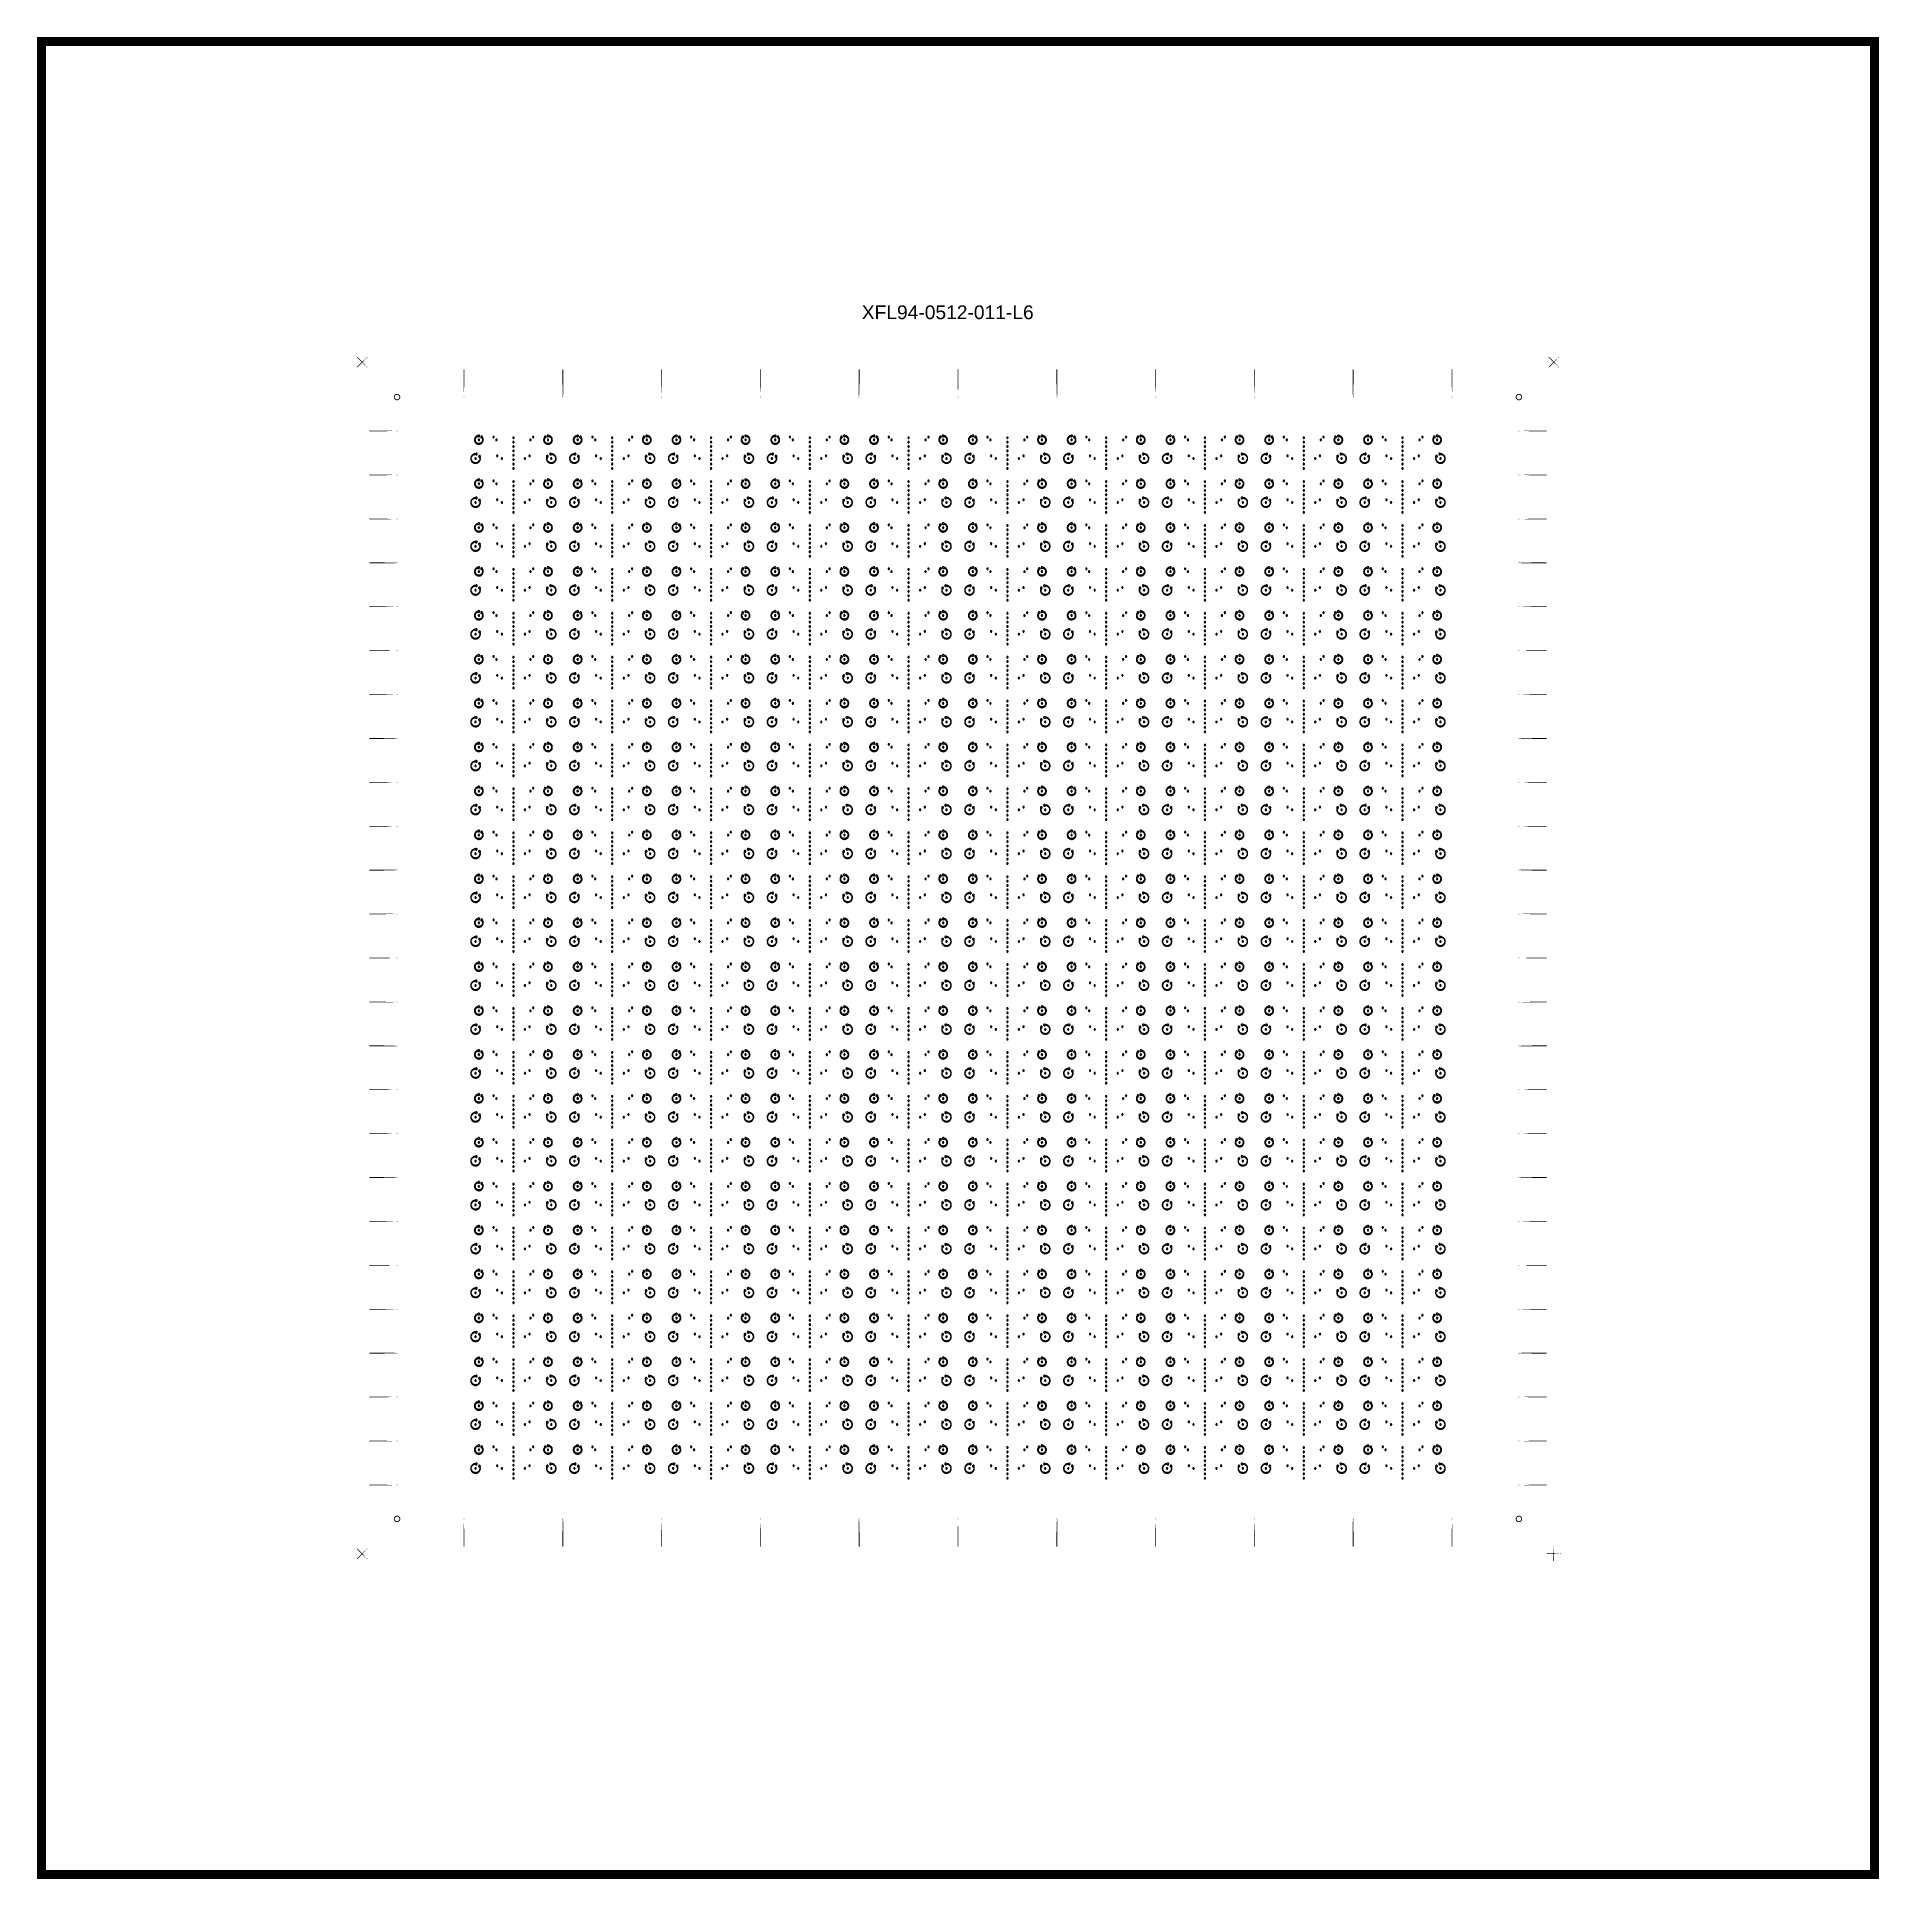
# Model space of a CAD drawing. Extents: x -100 to 100, y -100 to 100.
import ezdxf

# ---------------------------------------------------------------- set-up
doc = ezdxf.new("R2010")
doc.units = 0
doc.layers.get('0').update_dxf_attribs({"linetype": 'continuous'})
doc.layers.add('L6', color=7, linetype='continuous')
doc.styles.get("Standard").update_dxf_attribs({"font": 'ARIAL.TTF'})

msp = doc.modelspace()

# ---------------------------------------------------------------- texts
at = {"layer": 'L6'}
msp.add_text('XFL94-0512-011-L6', height=1.5, dxfattribs=at).set_placement((-10.5, 69.7))

# ---------------------------------------------------------------- blocks, each defined once
blk = doc.blocks.new('LDI_XFL94-0512-011_L6_B1')
at = {"layer": 'L6'}
for points in [[(-52.36, -53.27), (-52.34, -53.29), (-52.31, -53.3), (-52.28, -53.31), (-52.25, -53.31), (-52.22, -53.3), (-52.2, -53.28), (-52.19, -53.25), (-52.18, -53.22), (-52.18, -53.19), (-52.19, -53.16), (-52.22, -53.14), (-52.24, -53.13), (-52.27, -53.12), (-52.3, -53.12), (-52.33, -53.14), (-52.35, -53.16), (-52.37, -53.18), (-52.43, -53.2), (-52.49, -53.22), (-52.55, -53.26), (-52.6, -53.3), (-52.64, -53.35), (-52.68, -53.4), (-52.71, -53.46), (-52.74, -53.52), (-52.75, -53.59), (-52.75, -53.65), (-52.75, -53.72), (-52.74, -53.78), (-52.71, -53.85), (-52.68, -53.91), (-52.64, -53.96), (-52.6, -54.01), (-52.55, -54.05), (-52.49, -54.08), (-52.43, -54.11), (-52.36, -54.12), (-52.3, -54.13), (-52.23, -54.13), (-52.17, -54.12), (-52.1, -54.1), (-52.04, -54.07), (-51.99, -54.04), (-51.94, -53.99), (-51.89, -53.94), (-51.86, -53.89), (-51.83, -53.83), (-51.81, -53.76), (-51.8, -53.7), (-51.8, -53.63), (-51.8, -53.57), (-51.82, -53.5), (-51.85, -53.44), (-51.88, -53.38), (-51.87, -53.35), (-51.87, -53.32), (-51.88, -53.3), (-51.9, -53.27), (-51.93, -53.26), (-51.96, -53.25), (-51.99, -53.25), (-52.01, -53.26), (-52.04, -53.28), (-52.05, -53.31), (-52.06, -53.33), (-52.06, -53.36), (-52.05, -53.39), (-52.03, -53.42), (-52, -53.43), (-51.97, -53.44), (-51.94, -53.44), (-51.92, -53.49), (-51.89, -53.55), (-51.88, -53.61), (-51.88, -53.67), (-51.89, -53.73), (-51.9, -53.79), (-51.93, -53.84), (-51.96, -53.89), (-52, -53.94), (-52.05, -53.98), (-52.1, -54.01), (-52.16, -54.03), (-52.22, -54.04), (-52.28, -54.05), (-52.34, -54.04), (-52.4, -54.03), (-52.45, -54.01), (-52.51, -53.97), (-52.55, -53.93), (-52.59, -53.89), (-52.63, -53.84), (-52.65, -53.78), (-52.66, -53.72), (-52.67, -53.66), (-52.67, -53.6), (-52.65, -53.54), (-52.63, -53.48), (-52.6, -53.43), (-52.57, -53.38), (-52.52, -53.34), (-52.47, -53.31), (-52.42, -53.28), (-52.36, -53.27)], [(-52.28, -53.58), (-52.29, -53.58), (-52.29, -53.58), (-52.3, -53.58), (-52.31, -53.59), (-52.32, -53.59), (-52.33, -53.6), (-52.33, -53.61), (-52.34, -53.62), (-52.34, -53.62), (-52.35, -53.63), (-52.35, -53.64), (-52.35, -53.65), (-52.35, -53.66), (-52.35, -53.67), (-52.34, -53.68), (-52.34, -53.69), (-52.33, -53.7), (-52.33, -53.71), (-52.32, -53.71), (-52.31, -53.72), (-52.3, -53.72), (-52.29, -53.73), (-52.29, -53.73), (-52.28, -53.73), (-52.27, -53.73), (-52.26, -53.73), (-52.25, -53.72), (-52.24, -53.72), (-52.23, -53.71), (-52.22, -53.71), (-52.22, -53.7), (-52.21, -53.69), (-52.21, -53.68), (-52.2, -53.67), (-52.2, -53.66), (-52.2, -53.65), (-52.2, -53.64), (-52.2, -53.63), (-52.21, -53.62), (-52.21, -53.62), (-52.22, -53.61), (-52.22, -53.6), (-52.23, -53.59), (-52.24, -53.59), (-52.25, -53.58), (-52.26, -53.58), (-52.27, -53.58), (-52.28, -53.58)], [(-50.67, -53.27), (-50.68, -53.27), (-50.69, -53.27), (-50.7, -53.27), (-50.71, -53.28), (-50.71, -53.28), (-50.72, -53.29), (-50.73, -53.3), (-50.73, -53.31), (-50.74, -53.31), (-50.74, -53.32), (-50.74, -53.33), (-50.74, -53.34), (-50.74, -53.35), (-50.74, -53.36), (-50.74, -53.37), (-50.73, -53.38), (-50.73, -53.39), (-50.72, -53.4), (-50.71, -53.4), (-50.71, -53.41), (-50.7, -53.41), (-50.69, -53.42), (-50.68, -53.42), (-50.67, -53.42), (-50.66, -53.42), (-50.65, -53.42), (-50.64, -53.41), (-50.63, -53.41), (-50.62, -53.4), (-50.62, -53.4), (-50.61, -53.39), (-50.6, -53.38), (-50.6, -53.37), (-50.6, -53.36), (-50.59, -53.35), (-50.59, -53.34), (-50.59, -53.33), (-50.6, -53.32), (-50.6, -53.31), (-50.6, -53.31), (-50.61, -53.3), (-50.62, -53.29), (-50.62, -53.28), (-50.63, -53.28), (-50.64, -53.27), (-50.65, -53.27), (-50.66, -53.27), (-50.67, -53.27)], [(-50.36, -53.58), (-50.37, -53.58), (-50.38, -53.58), (-50.39, -53.58), (-50.4, -53.59), (-50.4, -53.59), (-50.41, -53.6), (-50.42, -53.61), (-50.42, -53.62), (-50.43, -53.62), (-50.43, -53.63), (-50.43, -53.64), (-50.43, -53.65), (-50.43, -53.66), (-50.43, -53.67), (-50.43, -53.68), (-50.42, -53.69), (-50.42, -53.7), (-50.41, -53.71), (-50.4, -53.71), (-50.4, -53.72), (-50.39, -53.72), (-50.38, -53.73), (-50.37, -53.73), (-50.36, -53.73), (-50.35, -53.73), (-50.34, -53.73), (-50.33, -53.72), (-50.32, -53.72), (-50.31, -53.71), (-50.31, -53.71), (-50.3, -53.7), (-50.29, -53.69), (-50.29, -53.68), (-50.29, -53.67), (-50.28, -53.66), (-50.28, -53.65), (-50.28, -53.64), (-50.29, -53.63), (-50.29, -53.62), (-50.29, -53.62), (-50.3, -53.61), (-50.31, -53.6), (-50.31, -53.59), (-50.32, -53.59), (-50.33, -53.58), (-50.34, -53.58), (-50.35, -53.58), (-50.36, -53.58)], [(-48.5, -53.34), (-48.51, -53.34), (-48.52, -53.34), (-48.53, -53.34), (-48.54, -53.35), (-48.55, -53.35), (-48.56, -53.36), (-48.56, -53.37), (-48.57, -53.38), (-48.57, -53.38), (-48.58, -53.39), (-48.58, -53.4), (-48.58, -53.41), (-48.58, -53.42), (-48.58, -53.43), (-48.57, -53.44), (-48.57, -53.45), (-48.56, -53.46), (-48.56, -53.47), (-48.55, -53.47), (-48.54, -53.48), (-48.53, -53.48), (-48.52, -53.49), (-48.51, -53.49), (-48.5, -53.49), (-48.49, -53.49), (-48.48, -53.49), (-48.47, -53.48), (-48.47, -53.48), (-48.46, -53.47), (-48.45, -53.47), (-48.44, -53.46), (-48.44, -53.45), (-48.43, -53.44), (-48.43, -53.43), (-48.43, -53.42), (-48.43, -53.41), (-48.43, -53.4), (-48.43, -53.39), (-48.43, -53.38), (-48.44, -53.38), (-48.44, -53.37), (-48.45, -53.36), (-48.46, -53.35), (-48.47, -53.35), (-48.47, -53.34), (-48.48, -53.34), (-48.49, -53.34), (-48.5, -53.34)], [(-48.5, -53.82), (-48.51, -53.82), (-48.52, -53.82), (-48.53, -53.82), (-48.54, -53.83), (-48.55, -53.83), (-48.56, -53.84), (-48.56, -53.85), (-48.57, -53.85), (-48.57, -53.86), (-48.58, -53.87), (-48.58, -53.88), (-48.58, -53.89), (-48.58, -53.9), (-48.58, -53.91), (-48.57, -53.92), (-48.57, -53.93), (-48.56, -53.94), (-48.56, -53.95), (-48.55, -53.95), (-48.54, -53.96), (-48.53, -53.96), (-48.52, -53.96), (-48.51, -53.97), (-48.5, -53.97), (-48.49, -53.97), (-48.48, -53.96), (-48.47, -53.96), (-48.47, -53.96), (-48.46, -53.95), (-48.45, -53.95), (-48.44, -53.94), (-48.44, -53.93), (-48.43, -53.92), (-48.43, -53.91), (-48.43, -53.9), (-48.43, -53.89), (-48.43, -53.88), (-48.43, -53.87), (-48.43, -53.86), (-48.44, -53.85), (-48.44, -53.85), (-48.45, -53.84), (-48.46, -53.83), (-48.47, -53.83), (-48.47, -53.82), (-48.48, -53.82), (-48.49, -53.82), (-48.5, -53.82)], [(-46.65, -53.58), (-46.66, -53.58), (-46.67, -53.58), (-46.68, -53.58), (-46.68, -53.59), (-46.69, -53.59), (-46.7, -53.6), (-46.71, -53.61), (-46.71, -53.62), (-46.72, -53.62), (-46.72, -53.63), (-46.72, -53.64), (-46.72, -53.65), (-46.72, -53.66), (-46.72, -53.67), (-46.72, -53.68), (-46.71, -53.69), (-46.71, -53.7), (-46.7, -53.71), (-46.69, -53.71), (-46.68, -53.72), (-46.68, -53.72), (-46.67, -53.73), (-46.66, -53.73), (-46.65, -53.73), (-46.64, -53.73), (-46.63, -53.73), (-46.62, -53.72), (-46.61, -53.72), (-46.6, -53.71), (-46.59, -53.71), (-46.59, -53.7), (-46.58, -53.69), (-46.58, -53.68), (-46.57, -53.67), (-46.57, -53.66), (-46.57, -53.65), (-46.57, -53.64), (-46.57, -53.63), (-46.58, -53.62), (-46.58, -53.62), (-46.59, -53.61), (-46.59, -53.6), (-46.6, -53.59), (-46.61, -53.59), (-46.62, -53.58), (-46.63, -53.58), (-46.64, -53.58), (-46.65, -53.58)], [(-46.34, -53.27), (-46.35, -53.27), (-46.36, -53.27), (-46.37, -53.27), (-46.38, -53.28), (-46.38, -53.28), (-46.39, -53.29), (-46.4, -53.3), (-46.4, -53.31), (-46.41, -53.31), (-46.41, -53.32), (-46.41, -53.33), (-46.41, -53.34), (-46.41, -53.35), (-46.41, -53.36), (-46.41, -53.37), (-46.4, -53.38), (-46.4, -53.39), (-46.39, -53.4), (-46.38, -53.4), (-46.38, -53.41), (-46.37, -53.41), (-46.36, -53.42), (-46.35, -53.42), (-46.34, -53.42), (-46.33, -53.42), (-46.32, -53.42), (-46.31, -53.41), (-46.3, -53.41), (-46.29, -53.4), (-46.28, -53.4), (-46.28, -53.39), (-46.27, -53.38), (-46.27, -53.37), (-46.27, -53.36), (-46.26, -53.35), (-46.26, -53.34), (-46.26, -53.33), (-46.27, -53.32), (-46.27, -53.31), (-46.27, -53.31), (-46.28, -53.3), (-46.28, -53.29), (-46.29, -53.28), (-46.3, -53.28), (-46.31, -53.27), (-46.32, -53.27), (-46.33, -53.27), (-46.34, -53.27)], [(-45.06, -53.44), (-45.03, -53.44), (-45, -53.43), (-44.98, -53.42), (-44.96, -53.39), (-44.95, -53.36), (-44.94, -53.33), (-44.95, -53.31), (-44.97, -53.28), (-44.99, -53.26), (-45.02, -53.25), (-45.05, -53.25), (-45.08, -53.26), (-45.1, -53.27), (-45.12, -53.3), (-45.13, -53.32), (-45.13, -53.35), (-45.13, -53.38), (-45.16, -53.44), (-45.19, -53.5), (-45.2, -53.57), (-45.21, -53.63), (-45.21, -53.7), (-45.2, -53.76), (-45.18, -53.83), (-45.15, -53.89), (-45.11, -53.94), (-45.07, -53.99), (-45.02, -54.04), (-44.96, -54.07), (-44.9, -54.1), (-44.84, -54.12), (-44.77, -54.13), (-44.71, -54.13), (-44.64, -54.12), (-44.58, -54.11), (-44.52, -54.08), (-44.46, -54.05), (-44.41, -54.01), (-44.36, -53.96), (-44.32, -53.91), (-44.29, -53.85), (-44.27, -53.78), (-44.26, -53.72), (-44.25, -53.65), (-44.26, -53.59), (-44.27, -53.52), (-44.29, -53.46), (-44.32, -53.4), (-44.36, -53.35), (-44.41, -53.3), (-44.46, -53.26), (-44.52, -53.22), (-44.58, -53.2), (-44.64, -53.18), (-44.66, -53.16), (-44.68, -53.14), (-44.71, -53.12), (-44.74, -53.12), (-44.76, -53.13), (-44.79, -53.14), (-44.81, -53.16), (-44.82, -53.19), (-44.83, -53.22), (-44.82, -53.25), (-44.8, -53.28), (-44.78, -53.3), (-44.75, -53.31), (-44.72, -53.31), (-44.69, -53.3), (-44.67, -53.29), (-44.65, -53.27), (-44.59, -53.28), (-44.54, -53.31), (-44.49, -53.34), (-44.44, -53.38), (-44.4, -53.43), (-44.37, -53.48), (-44.35, -53.54), (-44.34, -53.6), (-44.34, -53.66), (-44.34, -53.72), (-44.36, -53.78), (-44.38, -53.84), (-44.41, -53.89), (-44.45, -53.93), (-44.5, -53.97), (-44.55, -54.01), (-44.61, -54.03), (-44.67, -54.04), (-44.73, -54.05), (-44.79, -54.04), (-44.85, -54.03), (-44.9, -54.01), (-44.96, -53.98), (-45, -53.94), (-45.04, -53.89), (-45.08, -53.84), (-45.1, -53.79), (-45.12, -53.73), (-45.13, -53.67), (-45.12, -53.61), (-45.11, -53.55), (-45.09, -53.49), (-45.06, -53.44)], [(-44.73, -53.58), (-44.74, -53.58), (-44.75, -53.58), (-44.76, -53.58), (-44.77, -53.59), (-44.78, -53.59), (-44.78, -53.6), (-44.79, -53.61), (-44.8, -53.62), (-44.8, -53.62), (-44.8, -53.63), (-44.8, -53.64), (-44.81, -53.65), (-44.8, -53.66), (-44.8, -53.67), (-44.8, -53.68), (-44.8, -53.69), (-44.79, -53.7), (-44.78, -53.71), (-44.78, -53.71), (-44.77, -53.72), (-44.76, -53.72), (-44.75, -53.73), (-44.74, -53.73), (-44.73, -53.73), (-44.72, -53.73), (-44.71, -53.73), (-44.7, -53.72), (-44.69, -53.72), (-44.68, -53.71), (-44.68, -53.71), (-44.67, -53.7), (-44.67, -53.69), (-44.66, -53.68), (-44.66, -53.67), (-44.66, -53.66), (-44.66, -53.65), (-44.66, -53.64), (-44.66, -53.63), (-44.66, -53.62), (-44.67, -53.62), (-44.67, -53.61), (-44.68, -53.6), (-44.68, -53.59), (-44.69, -53.59), (-44.7, -53.58), (-44.71, -53.58), (-44.72, -53.58), (-44.73, -53.58)], [(-41.58, -53.27), (-41.56, -53.29), (-41.53, -53.3), (-41.5, -53.31), (-41.47, -53.31), (-41.45, -53.3), (-41.42, -53.28), (-41.41, -53.25), (-41.4, -53.22), (-41.4, -53.19), (-41.42, -53.16), (-41.44, -53.14), (-41.46, -53.13), (-41.49, -53.12), (-41.52, -53.12), (-41.55, -53.14), (-41.57, -53.16), (-41.59, -53.18), (-41.65, -53.2), (-41.71, -53.22), (-41.77, -53.26), (-41.82, -53.3), (-41.87, -53.35), (-41.9, -53.4), (-41.94, -53.46), (-41.96, -53.52), (-41.97, -53.59), (-41.98, -53.65), (-41.97, -53.72), (-41.96, -53.78), (-41.94, -53.85), (-41.9, -53.91), (-41.87, -53.96), (-41.82, -54.01), (-41.77, -54.05), (-41.71, -54.08), (-41.65, -54.11), (-41.59, -54.12), (-41.52, -54.13), (-41.45, -54.13), (-41.39, -54.12), (-41.32, -54.1), (-41.26, -54.07), (-41.21, -54.04), (-41.16, -53.99), (-41.12, -53.94), (-41.08, -53.89), (-41.05, -53.83), (-41.03, -53.76), (-41.02, -53.7), (-41.02, -53.63), (-41.03, -53.57), (-41.04, -53.5), (-41.07, -53.44), (-41.1, -53.38), (-41.09, -53.35), (-41.09, -53.32), (-41.1, -53.3), (-41.12, -53.27), (-41.15, -53.26), (-41.18, -53.25), (-41.21, -53.25), (-41.24, -53.26), (-41.26, -53.28), (-41.28, -53.31), (-41.28, -53.33), (-41.28, -53.36), (-41.27, -53.39), (-41.25, -53.42), (-41.23, -53.43), (-41.2, -53.44), (-41.17, -53.44), (-41.14, -53.49), (-41.12, -53.55), (-41.1, -53.61), (-41.1, -53.67), (-41.11, -53.73), (-41.13, -53.79), (-41.15, -53.84), (-41.18, -53.89), (-41.22, -53.94), (-41.27, -53.98), (-41.32, -54.01), (-41.38, -54.03), (-41.44, -54.04), (-41.5, -54.05), (-41.56, -54.04), (-41.62, -54.03), (-41.68, -54.01), (-41.73, -53.97), (-41.77, -53.93), (-41.81, -53.89), (-41.85, -53.84), (-41.87, -53.78), (-41.89, -53.72), (-41.89, -53.66), (-41.89, -53.6), (-41.88, -53.54), (-41.85, -53.48), (-41.82, -53.43), (-41.79, -53.38), (-41.74, -53.34), (-41.69, -53.31), (-41.64, -53.28), (-41.58, -53.27)], [(-41.5, -53.58), (-41.51, -53.58), (-41.52, -53.58), (-41.53, -53.58), (-41.53, -53.59), (-41.54, -53.59), (-41.55, -53.6), (-41.56, -53.61), (-41.56, -53.62), (-41.57, -53.62), (-41.57, -53.63), (-41.57, -53.64), (-41.57, -53.65), (-41.57, -53.66), (-41.57, -53.67), (-41.57, -53.68), (-41.56, -53.69), (-41.56, -53.7), (-41.55, -53.71), (-41.54, -53.71), (-41.53, -53.72), (-41.53, -53.72), (-41.52, -53.73), (-41.51, -53.73), (-41.5, -53.73), (-41.49, -53.73), (-41.48, -53.73), (-41.47, -53.72), (-41.46, -53.72), (-41.45, -53.71), (-41.44, -53.71), (-41.44, -53.7), (-41.43, -53.69), (-41.43, -53.68), (-41.42, -53.67), (-41.42, -53.66), (-41.42, -53.65), (-41.42, -53.64), (-41.42, -53.63), (-41.43, -53.62), (-41.43, -53.62), (-41.44, -53.61), (-41.44, -53.6), (-41.45, -53.59), (-41.46, -53.59), (-41.47, -53.58), (-41.48, -53.58), (-41.49, -53.58), (-41.5, -53.58)], [(-39.89, -53.27), (-39.9, -53.27), (-39.91, -53.27), (-39.92, -53.27), (-39.93, -53.28), (-39.94, -53.28), (-39.94, -53.29), (-39.95, -53.3), (-39.95, -53.31), (-39.96, -53.31), (-39.96, -53.32), (-39.96, -53.33), (-39.96, -53.34), (-39.96, -53.35), (-39.96, -53.36), (-39.96, -53.37), (-39.95, -53.38), (-39.95, -53.39), (-39.94, -53.4), (-39.94, -53.4), (-39.93, -53.41), (-39.92, -53.41), (-39.91, -53.42), (-39.9, -53.42), (-39.89, -53.42), (-39.88, -53.42), (-39.87, -53.42), (-39.86, -53.41), (-39.85, -53.41), (-39.84, -53.4), (-39.84, -53.4), (-39.83, -53.39), (-39.82, -53.38), (-39.82, -53.37), (-39.82, -53.36), (-39.82, -53.35), (-39.81, -53.34), (-39.82, -53.33), (-39.82, -53.32), (-39.82, -53.31), (-39.82, -53.31), (-39.83, -53.3), (-39.84, -53.29), (-39.84, -53.28), (-39.85, -53.28), (-39.86, -53.27), (-39.87, -53.27), (-39.88, -53.27), (-39.89, -53.27)], [(-39.58, -53.58), (-39.59, -53.58), (-39.6, -53.58), (-39.61, -53.58), (-39.62, -53.59), (-39.63, -53.59), (-39.63, -53.6), (-39.64, -53.61), (-39.65, -53.62), (-39.65, -53.62), (-39.65, -53.63), (-39.66, -53.64), (-39.66, -53.65), (-39.66, -53.66), (-39.65, -53.67), (-39.65, -53.68), (-39.65, -53.69), (-39.64, -53.7), (-39.63, -53.71), (-39.63, -53.71), (-39.62, -53.72), (-39.61, -53.72), (-39.6, -53.73), (-39.59, -53.73), (-39.58, -53.73), (-39.57, -53.73), (-39.56, -53.73), (-39.55, -53.72), (-39.54, -53.72), (-39.54, -53.71), (-39.53, -53.71), (-39.52, -53.7), (-39.52, -53.69), (-39.51, -53.68), (-39.51, -53.67), (-39.51, -53.66), (-39.51, -53.65), (-39.51, -53.64), (-39.51, -53.63), (-39.51, -53.62), (-39.52, -53.62), (-39.52, -53.61), (-39.53, -53.6), (-39.54, -53.59), (-39.54, -53.59), (-39.55, -53.58), (-39.56, -53.58), (-39.57, -53.58), (-39.58, -53.58)], [(-37.72, -53.34), (-37.73, -53.34), (-37.74, -53.34), (-37.75, -53.34), (-37.76, -53.35), (-37.77, -53.35), (-37.78, -53.36), (-37.78, -53.37), (-37.79, -53.38), (-37.79, -53.38), (-37.8, -53.39), (-37.8, -53.4), (-37.8, -53.41), (-37.8, -53.42), (-37.8, -53.43), (-37.79, -53.44), (-37.79, -53.45), (-37.78, -53.46), (-37.78, -53.47), (-37.77, -53.47), (-37.76, -53.48), (-37.75, -53.48), (-37.74, -53.49), (-37.73, -53.49), (-37.72, -53.49), (-37.71, -53.49), (-37.71, -53.49), (-37.7, -53.48), (-37.69, -53.48), (-37.68, -53.47), (-37.67, -53.47), (-37.67, -53.46), (-37.66, -53.45), (-37.66, -53.44), (-37.65, -53.43), (-37.65, -53.42), (-37.65, -53.41), (-37.65, -53.4), (-37.65, -53.39), (-37.66, -53.38), (-37.66, -53.38), (-37.67, -53.37), (-37.67, -53.36), (-37.68, -53.35), (-37.69, -53.35), (-37.7, -53.34), (-37.71, -53.34), (-37.71, -53.34), (-37.72, -53.34)], [(-37.72, -53.82), (-37.73, -53.82), (-37.74, -53.82), (-37.75, -53.82), (-37.76, -53.83), (-37.77, -53.83), (-37.78, -53.84), (-37.78, -53.85), (-37.79, -53.85), (-37.79, -53.86), (-37.8, -53.87), (-37.8, -53.88), (-37.8, -53.89), (-37.8, -53.9), (-37.8, -53.91), (-37.79, -53.92), (-37.79, -53.93), (-37.78, -53.94), (-37.78, -53.95), (-37.77, -53.95), (-37.76, -53.96), (-37.75, -53.96), (-37.74, -53.96), (-37.73, -53.97), (-37.72, -53.97), (-37.71, -53.97), (-37.71, -53.96), (-37.7, -53.96), (-37.69, -53.96), (-37.68, -53.95), (-37.67, -53.95), (-37.67, -53.94), (-37.66, -53.93), (-37.66, -53.92), (-37.65, -53.91), (-37.65, -53.9), (-37.65, -53.89), (-37.65, -53.88), (-37.65, -53.87), (-37.66, -53.86), (-37.66, -53.85), (-37.67, -53.85), (-37.67, -53.84), (-37.68, -53.83), (-37.69, -53.83), (-37.7, -53.82), (-37.71, -53.82), (-37.71, -53.82), (-37.72, -53.82)], [(-35.87, -53.58), (-35.88, -53.58), (-35.89, -53.58), (-35.9, -53.58), (-35.91, -53.59), (-35.91, -53.59), (-35.92, -53.6), (-35.93, -53.61), (-35.93, -53.62), (-35.94, -53.62), (-35.94, -53.63), (-35.94, -53.64), (-35.94, -53.65), (-35.94, -53.66), (-35.94, -53.67), (-35.94, -53.68), (-35.93, -53.69), (-35.93, -53.7), (-35.92, -53.71), (-35.91, -53.71), (-35.91, -53.72), (-35.9, -53.72), (-35.89, -53.73), (-35.88, -53.73), (-35.87, -53.73), (-35.86, -53.73), (-35.85, -53.73), (-35.84, -53.72), (-35.83, -53.72), (-35.82, -53.71), (-35.82, -53.71), (-35.81, -53.7), (-35.8, -53.69), (-35.8, -53.68), (-35.8, -53.67), (-35.79, -53.66), (-35.79, -53.65), (-35.79, -53.64), (-35.8, -53.63), (-35.8, -53.62), (-35.8, -53.62), (-35.81, -53.61), (-35.82, -53.6), (-35.82, -53.59), (-35.83, -53.59), (-35.84, -53.58), (-35.85, -53.58), (-35.86, -53.58), (-35.87, -53.58)], [(-35.56, -53.27), (-35.57, -53.27), (-35.58, -53.27), (-35.59, -53.27), (-35.6, -53.28), (-35.6, -53.28), (-35.61, -53.29), (-35.62, -53.3), (-35.62, -53.31), (-35.63, -53.31), (-35.63, -53.32), (-35.63, -53.33), (-35.63, -53.34), (-35.63, -53.35), (-35.63, -53.36), (-35.63, -53.37), (-35.62, -53.38), (-35.62, -53.39), (-35.61, -53.4), (-35.6, -53.4), (-35.6, -53.41), (-35.59, -53.41), (-35.58, -53.42), (-35.57, -53.42), (-35.56, -53.42), (-35.55, -53.42), (-35.54, -53.42), (-35.53, -53.41), (-35.52, -53.41), (-35.51, -53.4), (-35.51, -53.4), (-35.5, -53.39), (-35.49, -53.38), (-35.49, -53.37), (-35.49, -53.36), (-35.48, -53.35), (-35.48, -53.34), (-35.48, -53.33), (-35.49, -53.32), (-35.49, -53.31), (-35.49, -53.31), (-35.5, -53.3), (-35.51, -53.29), (-35.51, -53.28), (-35.52, -53.28), (-35.53, -53.27), (-35.54, -53.27), (-35.55, -53.27), (-35.56, -53.27)], [(-34.28, -53.44), (-34.25, -53.44), (-34.22, -53.43), (-34.2, -53.42), (-34.18, -53.39), (-34.17, -53.36), (-34.17, -53.33), (-34.17, -53.31), (-34.19, -53.28), (-34.21, -53.26), (-34.24, -53.25), (-34.27, -53.25), (-34.3, -53.26), (-34.33, -53.27), (-34.34, -53.3), (-34.36, -53.32), (-34.36, -53.35), (-34.35, -53.38), (-34.38, -53.44), (-34.41, -53.5), (-34.42, -53.57), (-34.43, -53.63), (-34.43, -53.7), (-34.42, -53.76), (-34.4, -53.83), (-34.37, -53.89), (-34.33, -53.94), (-34.29, -53.99), (-34.24, -54.04), (-34.18, -54.07), (-34.12, -54.1), (-34.06, -54.12), (-34, -54.13), (-33.93, -54.13), (-33.86, -54.12), (-33.8, -54.11), (-33.74, -54.08), (-33.68, -54.05), (-33.63, -54.01), (-33.58, -53.96), (-33.55, -53.91), (-33.51, -53.85), (-33.49, -53.78), (-33.48, -53.72), (-33.47, -53.65), (-33.48, -53.59), (-33.49, -53.52), (-33.51, -53.46), (-33.54, -53.4), (-33.58, -53.35), (-33.63, -53.3), (-33.68, -53.26), (-33.74, -53.22), (-33.8, -53.2), (-33.86, -53.18), (-33.88, -53.16), (-33.9, -53.14), (-33.93, -53.12), (-33.96, -53.12), (-33.99, -53.13), (-34.01, -53.14), (-34.03, -53.16), (-34.04, -53.19), (-34.05, -53.22), (-34.04, -53.25), (-34.03, -53.28), (-34, -53.3), (-33.98, -53.31), (-33.95, -53.31), (-33.92, -53.3), (-33.89, -53.29), (-33.87, -53.27), (-33.81, -53.28), (-33.76, -53.31), (-33.71, -53.34), (-33.66, -53.38), (-33.62, -53.43), (-33.59, -53.48), (-33.57, -53.54), (-33.56, -53.6), (-33.56, -53.66), (-33.56, -53.72), (-33.58, -53.78), (-33.6, -53.84), (-33.63, -53.89), (-33.67, -53.93), (-33.72, -53.97), (-33.77, -54.01), (-33.83, -54.03), (-33.89, -54.04), (-33.95, -54.05), (-34.01, -54.04), (-34.07, -54.03), (-34.13, -54.01), (-34.18, -53.98), (-34.23, -53.94), (-34.27, -53.89), (-34.3, -53.84), (-34.32, -53.79), (-34.34, -53.73), (-34.35, -53.67), (-34.34, -53.61), (-34.33, -53.55), (-34.31, -53.49), (-34.28, -53.44)], [(-33.95, -53.58), (-33.96, -53.58), (-33.97, -53.58), (-33.98, -53.58), (-33.99, -53.59), (-34, -53.59), (-34.01, -53.6), (-34.01, -53.61), (-34.02, -53.62), (-34.02, -53.62), (-34.02, -53.63), (-34.03, -53.64), (-34.03, -53.65), (-34.03, -53.66), (-34.02, -53.67), (-34.02, -53.68), (-34.02, -53.69), (-34.01, -53.7), (-34.01, -53.71), (-34, -53.71), (-33.99, -53.72), (-33.98, -53.72), (-33.97, -53.73), (-33.96, -53.73), (-33.95, -53.73), (-33.94, -53.73), (-33.93, -53.73), (-33.92, -53.72), (-33.91, -53.72), (-33.91, -53.71), (-33.9, -53.71), (-33.89, -53.7), (-33.89, -53.69), (-33.88, -53.68), (-33.88, -53.67), (-33.88, -53.66), (-33.88, -53.65), (-33.88, -53.64), (-33.88, -53.63), (-33.88, -53.62), (-33.89, -53.62), (-33.89, -53.61), (-33.9, -53.6), (-33.91, -53.59), (-33.91, -53.59), (-33.92, -53.58), (-33.93, -53.58), (-33.94, -53.58), (-33.95, -53.58)], [(-30.8, -53.27), (-30.78, -53.29), (-30.75, -53.3), (-30.73, -53.31), (-30.7, -53.31), (-30.67, -53.3), (-30.64, -53.28), (-30.63, -53.25), (-30.62, -53.22), (-30.63, -53.19), (-30.64, -53.16), (-30.66, -53.14), (-30.68, -53.13), (-30.71, -53.12), (-30.74, -53.12), (-30.77, -53.14), (-30.79, -53.16), (-30.81, -53.18), (-30.87, -53.2), (-30.93, -53.22), (-30.99, -53.26), (-31.04, -53.3), (-31.09, -53.35), (-31.13, -53.4), (-31.16, -53.46), (-31.18, -53.52), (-31.19, -53.59), (-31.2, -53.65), (-31.19, -53.72), (-31.18, -53.78), (-31.16, -53.85), (-31.13, -53.91), (-31.09, -53.96), (-31.04, -54.01), (-30.99, -54.05), (-30.93, -54.08), (-30.87, -54.11), (-30.81, -54.12), (-30.74, -54.13), (-30.67, -54.13), (-30.61, -54.12), (-30.55, -54.1), (-30.49, -54.07), (-30.43, -54.04), (-30.38, -53.99), (-30.34, -53.94), (-30.3, -53.89), (-30.27, -53.83), (-30.25, -53.76), (-30.24, -53.7), (-30.24, -53.63), (-30.25, -53.57), (-30.26, -53.5), (-30.29, -53.44), (-30.32, -53.38), (-30.31, -53.35), (-30.32, -53.32), (-30.33, -53.3), (-30.35, -53.27), (-30.37, -53.26), (-30.4, -53.25), (-30.43, -53.25), (-30.46, -53.26), (-30.48, -53.28), (-30.5, -53.31), (-30.5, -53.33), (-30.5, -53.36), (-30.49, -53.39), (-30.47, -53.42), (-30.45, -53.43), (-30.42, -53.44), (-30.39, -53.44), (-30.36, -53.49), (-30.34, -53.55), (-30.33, -53.61), (-30.32, -53.67), (-30.33, -53.73), (-30.35, -53.79), (-30.37, -53.84), (-30.4, -53.89), (-30.45, -53.94), (-30.49, -53.98), (-30.55, -54.01), (-30.6, -54.03), (-30.66, -54.04), (-30.72, -54.05), (-30.78, -54.04), (-30.84, -54.03), (-30.9, -54.01), (-30.95, -53.97), (-31, -53.93), (-31.04, -53.89), (-31.07, -53.84), (-31.09, -53.78), (-31.11, -53.72), (-31.11, -53.66), (-31.11, -53.6), (-31.1, -53.54), (-31.08, -53.48), (-31.05, -53.43), (-31.01, -53.38), (-30.96, -53.34), (-30.91, -53.31), (-30.86, -53.28), (-30.8, -53.27)], [(-30.72, -53.58), (-30.73, -53.58), (-30.74, -53.58), (-30.75, -53.58), (-30.76, -53.59), (-30.76, -53.59), (-30.77, -53.6), (-30.78, -53.61), (-30.78, -53.62), (-30.79, -53.62), (-30.79, -53.63), (-30.79, -53.64), (-30.79, -53.65), (-30.79, -53.66), (-30.79, -53.67), (-30.79, -53.68), (-30.78, -53.69), (-30.78, -53.7), (-30.77, -53.71), (-30.76, -53.71), (-30.76, -53.72), (-30.75, -53.72), (-30.74, -53.73), (-30.73, -53.73), (-30.72, -53.73), (-30.71, -53.73), (-30.7, -53.73), (-30.69, -53.72), (-30.68, -53.72), (-30.67, -53.71), (-30.67, -53.71), (-30.66, -53.7), (-30.65, -53.69), (-30.65, -53.68), (-30.65, -53.67), (-30.64, -53.66), (-30.64, -53.65), (-30.64, -53.64), (-30.65, -53.63), (-30.65, -53.62), (-30.65, -53.62), (-30.66, -53.61), (-30.67, -53.6), (-30.67, -53.59), (-30.68, -53.59), (-30.69, -53.58), (-30.7, -53.58), (-30.71, -53.58), (-30.72, -53.58)], [(-29.11, -53.27), (-29.12, -53.27), (-29.13, -53.27), (-29.14, -53.27), (-29.15, -53.28), (-29.16, -53.28), (-29.16, -53.29), (-29.17, -53.3), (-29.18, -53.31), (-29.18, -53.31), (-29.18, -53.32), (-29.19, -53.33), (-29.19, -53.34), (-29.19, -53.35), (-29.18, -53.36), (-29.18, -53.37), (-29.18, -53.38), (-29.17, -53.39), (-29.16, -53.4), (-29.16, -53.4), (-29.15, -53.41), (-29.14, -53.41), (-29.13, -53.42), (-29.12, -53.42), (-29.11, -53.42), (-29.1, -53.42), (-29.09, -53.42), (-29.08, -53.41), (-29.07, -53.41), (-29.07, -53.4), (-29.06, -53.4), (-29.05, -53.39), (-29.05, -53.38), (-29.04, -53.37), (-29.04, -53.36), (-29.04, -53.35), (-29.04, -53.34), (-29.04, -53.33), (-29.04, -53.32), (-29.04, -53.31), (-29.05, -53.31), (-29.05, -53.3), (-29.06, -53.29), (-29.07, -53.28), (-29.07, -53.28), (-29.08, -53.27), (-29.09, -53.27), (-29.1, -53.27), (-29.11, -53.27)], [(-28.8, -53.58), (-28.81, -53.58), (-28.82, -53.58), (-28.83, -53.58), (-28.84, -53.59), (-28.85, -53.59), (-28.86, -53.6), (-28.86, -53.61), (-28.87, -53.62), (-28.87, -53.62), (-28.87, -53.63), (-28.88, -53.64), (-28.88, -53.65), (-28.88, -53.66), (-28.87, -53.67), (-28.87, -53.68), (-28.87, -53.69), (-28.86, -53.7), (-28.86, -53.71), (-28.85, -53.71), (-28.84, -53.72), (-28.83, -53.72), (-28.82, -53.73), (-28.81, -53.73), (-28.8, -53.73), (-28.79, -53.73), (-28.78, -53.73), (-28.77, -53.72), (-28.76, -53.72), (-28.76, -53.71), (-28.75, -53.71), (-28.74, -53.7), (-28.74, -53.69), (-28.73, -53.68), (-28.73, -53.67), (-28.73, -53.66), (-28.73, -53.65), (-28.73, -53.64), (-28.73, -53.63), (-28.73, -53.62), (-28.74, -53.62), (-28.74, -53.61), (-28.75, -53.6), (-28.76, -53.59), (-28.76, -53.59), (-28.77, -53.58), (-28.78, -53.58), (-28.79, -53.58), (-28.8, -53.58)], [(-26.95, -53.34), (-26.96, -53.34), (-26.97, -53.34), (-26.97, -53.34), (-26.98, -53.35), (-26.99, -53.35), (-27, -53.36), (-27.01, -53.37), (-27.01, -53.38), (-27.02, -53.38), (-27.02, -53.39), (-27.02, -53.4), (-27.02, -53.41), (-27.02, -53.42), (-27.02, -53.43), (-27.02, -53.44), (-27.01, -53.45), (-27.01, -53.46), (-27, -53.47), (-26.99, -53.47), (-26.98, -53.48), (-26.97, -53.48), (-26.97, -53.49), (-26.96, -53.49), (-26.95, -53.49), (-26.94, -53.49), (-26.93, -53.49), (-26.92, -53.48), (-26.91, -53.48), (-26.9, -53.47), (-26.89, -53.47), (-26.89, -53.46), (-26.88, -53.45), (-26.88, -53.44), (-26.87, -53.43), (-26.87, -53.42), (-26.87, -53.41), (-26.87, -53.4), (-26.87, -53.39), (-26.88, -53.38), (-26.88, -53.38), (-26.89, -53.37), (-26.89, -53.36), (-26.9, -53.35), (-26.91, -53.35), (-26.92, -53.34), (-26.93, -53.34), (-26.94, -53.34), (-26.95, -53.34)], [(-26.95, -53.82), (-26.96, -53.82), (-26.97, -53.82), (-26.97, -53.82), (-26.98, -53.83), (-26.99, -53.83), (-27, -53.84), (-27.01, -53.85), (-27.01, -53.85), (-27.02, -53.86), (-27.02, -53.87), (-27.02, -53.88), (-27.02, -53.89), (-27.02, -53.9), (-27.02, -53.91), (-27.02, -53.92), (-27.01, -53.93), (-27.01, -53.94), (-27, -53.95), (-26.99, -53.95), (-26.98, -53.96), (-26.97, -53.96), (-26.97, -53.96), (-26.96, -53.97), (-26.95, -53.97), (-26.94, -53.97), (-26.93, -53.96), (-26.92, -53.96), (-26.91, -53.96), (-26.9, -53.95), (-26.89, -53.95), (-26.89, -53.94), (-26.88, -53.93), (-26.88, -53.92), (-26.87, -53.91), (-26.87, -53.9), (-26.87, -53.89), (-26.87, -53.88), (-26.87, -53.87), (-26.88, -53.86), (-26.88, -53.85), (-26.89, -53.85), (-26.89, -53.84), (-26.9, -53.83), (-26.91, -53.83), (-26.92, -53.82), (-26.93, -53.82), (-26.94, -53.82), (-26.95, -53.82)], [(-25.09, -53.58), (-25.1, -53.58), (-25.11, -53.58), (-25.12, -53.58), (-25.13, -53.59), (-25.14, -53.59), (-25.14, -53.6), (-25.15, -53.61), (-25.15, -53.62), (-25.16, -53.62), (-25.16, -53.63), (-25.16, -53.64), (-25.16, -53.65), (-25.16, -53.66), (-25.16, -53.67), (-25.16, -53.68), (-25.15, -53.69), (-25.15, -53.7), (-25.14, -53.71), (-25.14, -53.71), (-25.13, -53.72), (-25.12, -53.72), (-25.11, -53.73), (-25.1, -53.73), (-25.09, -53.73), (-25.08, -53.73), (-25.07, -53.73), (-25.06, -53.72), (-25.05, -53.72), (-25.04, -53.71), (-25.04, -53.71), (-25.03, -53.7), (-25.02, -53.69), (-25.02, -53.68), (-25.02, -53.67), (-25.02, -53.66), (-25.01, -53.65), (-25.02, -53.64), (-25.02, -53.63), (-25.02, -53.62), (-25.02, -53.62), (-25.03, -53.61), (-25.04, -53.6), (-25.04, -53.59), (-25.05, -53.59), (-25.06, -53.58), (-25.07, -53.58), (-25.08, -53.58), (-25.09, -53.58)], [(-24.78, -53.27), (-24.79, -53.27), (-24.8, -53.27), (-24.81, -53.27), (-24.82, -53.28), (-24.83, -53.28), (-24.83, -53.29), (-24.84, -53.3), (-24.85, -53.31), (-24.85, -53.31), (-24.85, -53.32), (-24.86, -53.33), (-24.86, -53.34), (-24.86, -53.35), (-24.85, -53.36), (-24.85, -53.37), (-24.85, -53.38), (-24.84, -53.39), (-24.83, -53.4), (-24.83, -53.4), (-24.82, -53.41), (-24.81, -53.41), (-24.8, -53.42), (-24.79, -53.42), (-24.78, -53.42), (-24.77, -53.42), (-24.76, -53.42), (-24.75, -53.41), (-24.74, -53.41), (-24.74, -53.4), (-24.73, -53.4), (-24.72, -53.39), (-24.72, -53.38), (-24.71, -53.37), (-24.71, -53.36), (-24.71, -53.35), (-24.71, -53.34), (-24.71, -53.33), (-24.71, -53.32), (-24.71, -53.31), (-24.72, -53.31), (-24.72, -53.3), (-24.73, -53.29), (-24.74, -53.28), (-24.74, -53.28), (-24.75, -53.27), (-24.76, -53.27), (-24.77, -53.27), (-24.78, -53.27)], [(-23.5, -53.44), (-23.47, -53.44), (-23.45, -53.43), (-23.42, -53.42), (-23.4, -53.39), (-23.39, -53.36), (-23.39, -53.33), (-23.39, -53.31), (-23.41, -53.28), (-23.43, -53.26), (-23.46, -53.25), (-23.49, -53.25), (-23.52, -53.26), (-23.55, -53.27), (-23.57, -53.3), (-23.58, -53.32), (-23.58, -53.35), (-23.57, -53.38), (-23.6, -53.44), (-23.63, -53.5), (-23.64, -53.57), (-23.65, -53.63), (-23.65, -53.7), (-23.64, -53.76), (-23.62, -53.83), (-23.59, -53.89), (-23.56, -53.94), (-23.51, -53.99), (-23.46, -54.04), (-23.41, -54.07), (-23.35, -54.1), (-23.28, -54.12), (-23.22, -54.13), (-23.15, -54.13), (-23.09, -54.12), (-23.02, -54.11), (-22.96, -54.08), (-22.9, -54.05), (-22.85, -54.01), (-22.81, -53.96), (-22.77, -53.91), (-22.74, -53.85), (-22.71, -53.78), (-22.7, -53.72), (-22.69, -53.65), (-22.7, -53.59), (-22.71, -53.52), (-22.73, -53.46), (-22.77, -53.4), (-22.8, -53.35), (-22.85, -53.3), (-22.9, -53.26), (-22.96, -53.22), (-23.02, -53.2), (-23.08, -53.18), (-23.1, -53.16), (-23.12, -53.14), (-23.15, -53.12), (-23.18, -53.12), (-23.21, -53.13), (-23.23, -53.14), (-23.25, -53.16), (-23.27, -53.19), (-23.27, -53.22), (-23.26, -53.25), (-23.25, -53.28), (-23.22, -53.3), (-23.2, -53.31), (-23.17, -53.31), (-23.14, -53.3), (-23.11, -53.29), (-23.09, -53.27), (-23.03, -53.28), (-22.98, -53.31), (-22.93, -53.34), (-22.88, -53.38), (-22.85, -53.43), (-22.82, -53.48), (-22.79, -53.54), (-22.78, -53.6), (-22.78, -53.66), (-22.78, -53.72), (-22.8, -53.78), (-22.82, -53.84), (-22.86, -53.89), (-22.9, -53.93), (-22.94, -53.97), (-22.99, -54.01), (-23.05, -54.03), (-23.11, -54.04), (-23.17, -54.05), (-23.23, -54.04), (-23.29, -54.03), (-23.35, -54.01), (-23.4, -53.98), (-23.45, -53.94), (-23.49, -53.89), (-23.52, -53.84), (-23.55, -53.79), (-23.56, -53.73), (-23.57, -53.67), (-23.57, -53.61), (-23.55, -53.55), (-23.53, -53.49), (-23.5, -53.44)], [(-23.17, -53.58), (-23.18, -53.58), (-23.19, -53.58), (-23.2, -53.58), (-23.21, -53.59), (-23.22, -53.59), (-23.23, -53.6), (-23.23, -53.61), (-23.24, -53.62), (-23.24, -53.62), (-23.25, -53.63), (-23.25, -53.64), (-23.25, -53.65), (-23.25, -53.66), (-23.25, -53.67), (-23.24, -53.68), (-23.24, -53.69), (-23.23, -53.7), (-23.23, -53.71), (-23.22, -53.71), (-23.21, -53.72), (-23.2, -53.72), (-23.19, -53.73), (-23.18, -53.73), (-23.17, -53.73), (-23.16, -53.73), (-23.15, -53.73), (-23.14, -53.72), (-23.14, -53.72), (-23.13, -53.71), (-23.12, -53.71), (-23.11, -53.7), (-23.11, -53.69), (-23.1, -53.68), (-23.1, -53.67), (-23.1, -53.66), (-23.1, -53.65), (-23.1, -53.64), (-23.1, -53.63), (-23.1, -53.62), (-23.11, -53.62), (-23.11, -53.61), (-23.12, -53.6), (-23.13, -53.59), (-23.14, -53.59), (-23.14, -53.58), (-23.15, -53.58), (-23.16, -53.58), (-23.17, -53.58)], [(-20.02, -53.27), (-20, -53.29), (-19.98, -53.3), (-19.95, -53.31), (-19.92, -53.31), (-19.89, -53.3), (-19.87, -53.28), (-19.85, -53.25), (-19.84, -53.22), (-19.85, -53.19), (-19.86, -53.16), (-19.88, -53.14), (-19.91, -53.13), (-19.94, -53.12), (-19.97, -53.12), (-19.99, -53.14), (-20.02, -53.16), (-20.03, -53.18), (-20.09, -53.2), (-20.16, -53.22), (-20.21, -53.26), (-20.26, -53.3), (-20.31, -53.35), (-20.35, -53.4), (-20.38, -53.46), (-20.4, -53.52), (-20.41, -53.59), (-20.42, -53.65), (-20.41, -53.72), (-20.4, -53.78), (-20.38, -53.85), (-20.35, -53.91), (-20.31, -53.96), (-20.26, -54.01), (-20.21, -54.05), (-20.15, -54.08), (-20.09, -54.11), (-20.03, -54.12), (-19.96, -54.13), (-19.9, -54.13), (-19.83, -54.12), (-19.77, -54.1), (-19.71, -54.07), (-19.65, -54.04), (-19.6, -53.99), (-19.56, -53.94), (-19.52, -53.89), (-19.49, -53.83), (-19.47, -53.76), (-19.46, -53.7), (-19.46, -53.63), (-19.47, -53.57), (-19.49, -53.5), (-19.51, -53.44), (-19.54, -53.38), (-19.54, -53.35), (-19.54, -53.32), (-19.55, -53.3), (-19.57, -53.27), (-19.59, -53.26), (-19.62, -53.25), (-19.65, -53.25), (-19.68, -53.26), (-19.7, -53.28), (-19.72, -53.31), (-19.73, -53.33), (-19.72, -53.36), (-19.71, -53.39), (-19.69, -53.42), (-19.67, -53.43), (-19.64, -53.44), (-19.61, -53.44), (-19.58, -53.49), (-19.56, -53.55), (-19.55, -53.61), (-19.55, -53.67), (-19.55, -53.73), (-19.57, -53.79), (-19.59, -53.84), (-19.63, -53.89), (-19.67, -53.94), (-19.71, -53.98), (-19.77, -54.01), (-19.82, -54.03), (-19.88, -54.04), (-19.94, -54.05), (-20, -54.04), (-20.06, -54.03), (-20.12, -54.01), (-20.17, -53.97), (-20.22, -53.93), (-20.26, -53.89), (-20.29, -53.84), (-20.31, -53.78), (-20.33, -53.72), (-20.34, -53.66), (-20.33, -53.6), (-20.32, -53.54), (-20.3, -53.48), (-20.27, -53.43), (-20.23, -53.38), (-20.19, -53.34), (-20.14, -53.31), (-20.08, -53.28), (-20.02, -53.27)], [(-19.94, -53.58), (-19.95, -53.58), (-19.96, -53.58), (-19.97, -53.58), (-19.98, -53.59), (-19.99, -53.59), (-19.99, -53.6), (-20, -53.61), (-20.01, -53.62), (-20.01, -53.62), (-20.01, -53.63), (-20.01, -53.64), (-20.02, -53.65), (-20.01, -53.66), (-20.01, -53.67), (-20.01, -53.68), (-20.01, -53.69), (-20, -53.7), (-19.99, -53.71), (-19.99, -53.71), (-19.98, -53.72), (-19.97, -53.72), (-19.96, -53.73), (-19.95, -53.73), (-19.94, -53.73), (-19.93, -53.73), (-19.92, -53.73), (-19.91, -53.72), (-19.9, -53.72), (-19.89, -53.71), (-19.89, -53.71), (-19.88, -53.7), (-19.88, -53.69), (-19.87, -53.68), (-19.87, -53.67), (-19.87, -53.66), (-19.87, -53.65), (-19.87, -53.64), (-19.87, -53.63), (-19.87, -53.62), (-19.88, -53.62), (-19.88, -53.61), (-19.89, -53.6), (-19.89, -53.59), (-19.9, -53.59), (-19.91, -53.58), (-19.92, -53.58), (-19.93, -53.58), (-19.94, -53.58)], [(-18.33, -53.27), (-18.34, -53.27), (-18.35, -53.27), (-18.36, -53.27), (-18.37, -53.28), (-18.38, -53.28), (-18.39, -53.29), (-18.39, -53.3), (-18.4, -53.31), (-18.4, -53.31), (-18.41, -53.32), (-18.41, -53.33), (-18.41, -53.34), (-18.41, -53.35), (-18.41, -53.36), (-18.4, -53.37), (-18.4, -53.38), (-18.39, -53.39), (-18.39, -53.4), (-18.38, -53.4), (-18.37, -53.41), (-18.36, -53.41), (-18.35, -53.42), (-18.34, -53.42), (-18.33, -53.42), (-18.32, -53.42), (-18.31, -53.42), (-18.3, -53.41), (-18.3, -53.41), (-18.29, -53.4), (-18.28, -53.4), (-18.27, -53.39), (-18.27, -53.38), (-18.26, -53.37), (-18.26, -53.36), (-18.26, -53.35), (-18.26, -53.34), (-18.26, -53.33), (-18.26, -53.32), (-18.26, -53.31), (-18.27, -53.31), (-18.27, -53.3), (-18.28, -53.29), (-18.29, -53.28), (-18.3, -53.28), (-18.3, -53.27), (-18.31, -53.27), (-18.32, -53.27), (-18.33, -53.27)], [(-18.02, -53.58), (-18.03, -53.58), (-18.04, -53.58), (-18.05, -53.58), (-18.06, -53.59), (-18.07, -53.59), (-18.08, -53.6), (-18.08, -53.61), (-18.09, -53.62), (-18.09, -53.62), (-18.1, -53.63), (-18.1, -53.64), (-18.1, -53.65), (-18.1, -53.66), (-18.1, -53.67), (-18.09, -53.68), (-18.09, -53.69), (-18.08, -53.7), (-18.08, -53.71), (-18.07, -53.71), (-18.06, -53.72), (-18.05, -53.72), (-18.04, -53.73), (-18.03, -53.73), (-18.02, -53.73), (-18.01, -53.73), (-18, -53.73), (-18, -53.72), (-17.99, -53.72), (-17.98, -53.71), (-17.97, -53.71), (-17.96, -53.7), (-17.96, -53.69), (-17.95, -53.68), (-17.95, -53.67), (-17.95, -53.66), (-17.95, -53.65), (-17.95, -53.64), (-17.95, -53.63), (-17.95, -53.62), (-17.96, -53.62), (-17.96, -53.61), (-17.97, -53.6), (-17.98, -53.59), (-17.99, -53.59), (-18, -53.58), (-18, -53.58), (-18.01, -53.58), (-18.02, -53.58)], [(-16.17, -53.34), (-16.18, -53.34), (-16.19, -53.34), (-16.2, -53.34), (-16.21, -53.35), (-16.21, -53.35), (-16.22, -53.36), (-16.23, -53.37), (-16.23, -53.38), (-16.24, -53.38), (-16.24, -53.39), (-16.24, -53.4), (-16.24, -53.41), (-16.24, -53.42), (-16.24, -53.43), (-16.24, -53.44), (-16.23, -53.45), (-16.23, -53.46), (-16.22, -53.47), (-16.21, -53.47), (-16.21, -53.48), (-16.2, -53.48), (-16.19, -53.49), (-16.18, -53.49), (-16.17, -53.49), (-16.16, -53.49), (-16.15, -53.49), (-16.14, -53.48), (-16.13, -53.48), (-16.12, -53.47), (-16.11, -53.47), (-16.11, -53.46), (-16.1, -53.45), (-16.1, -53.44), (-16.1, -53.43), (-16.09, -53.42), (-16.09, -53.41), (-16.09, -53.4), (-16.1, -53.39), (-16.1, -53.38), (-16.1, -53.38), (-16.11, -53.37), (-16.11, -53.36), (-16.12, -53.35), (-16.13, -53.35), (-16.14, -53.34), (-16.15, -53.34), (-16.16, -53.34), (-16.17, -53.34)], [(-16.17, -53.82), (-16.18, -53.82), (-16.19, -53.82), (-16.2, -53.82), (-16.21, -53.83), (-16.21, -53.83), (-16.22, -53.84), (-16.23, -53.85), (-16.23, -53.85), (-16.24, -53.86), (-16.24, -53.87), (-16.24, -53.88), (-16.24, -53.89), (-16.24, -53.9), (-16.24, -53.91), (-16.24, -53.92), (-16.23, -53.93), (-16.23, -53.94), (-16.22, -53.95), (-16.21, -53.95), (-16.21, -53.96), (-16.2, -53.96), (-16.19, -53.96), (-16.18, -53.97), (-16.17, -53.97), (-16.16, -53.97), (-16.15, -53.96), (-16.14, -53.96), (-16.13, -53.96), (-16.12, -53.95), (-16.11, -53.95), (-16.11, -53.94), (-16.1, -53.93), (-16.1, -53.92), (-16.1, -53.91), (-16.09, -53.9), (-16.09, -53.89), (-16.09, -53.88), (-16.1, -53.87), (-16.1, -53.86), (-16.1, -53.85), (-16.11, -53.85), (-16.11, -53.84), (-16.12, -53.83), (-16.13, -53.83), (-16.14, -53.82), (-16.15, -53.82), (-16.16, -53.82), (-16.17, -53.82)], [(-14.31, -53.58), (-14.32, -53.58), (-14.33, -53.58), (-14.34, -53.58), (-14.35, -53.59), (-14.36, -53.59), (-14.36, -53.6), (-14.37, -53.61), (-14.38, -53.62), (-14.38, -53.62), (-14.38, -53.63), (-14.39, -53.64), (-14.39, -53.65), (-14.39, -53.66), (-14.38, -53.67), (-14.38, -53.68), (-14.38, -53.69), (-14.37, -53.7), (-14.36, -53.71), (-14.36, -53.71), (-14.35, -53.72), (-14.34, -53.72), (-14.33, -53.73), (-14.32, -53.73), (-14.31, -53.73), (-14.3, -53.73), (-14.29, -53.73), (-14.28, -53.72), (-14.27, -53.72), (-14.27, -53.71), (-14.26, -53.71), (-14.25, -53.7), (-14.25, -53.69), (-14.24, -53.68), (-14.24, -53.67), (-14.24, -53.66), (-14.24, -53.65), (-14.24, -53.64), (-14.24, -53.63), (-14.24, -53.62), (-14.25, -53.62), (-14.25, -53.61), (-14.26, -53.6), (-14.27, -53.59), (-14.27, -53.59), (-14.28, -53.58), (-14.29, -53.58), (-14.3, -53.58), (-14.31, -53.58)], [(-14, -53.27), (-14.01, -53.27), (-14.02, -53.27), (-14.03, -53.27), (-14.04, -53.28), (-14.05, -53.28), (-14.06, -53.29), (-14.06, -53.3), (-14.07, -53.31), (-14.07, -53.31), (-14.07, -53.32), (-14.08, -53.33), (-14.08, -53.34), (-14.08, -53.35), (-14.07, -53.36), (-14.07, -53.37), (-14.07, -53.38), (-14.06, -53.39), (-14.06, -53.4), (-14.05, -53.4), (-14.04, -53.41), (-14.03, -53.41), (-14.02, -53.42), (-14.01, -53.42), (-14, -53.42), (-13.99, -53.42), (-13.98, -53.42), (-13.97, -53.41), (-13.96, -53.41), (-13.96, -53.4), (-13.95, -53.4), (-13.94, -53.39), (-13.94, -53.38), (-13.93, -53.37), (-13.93, -53.36), (-13.93, -53.35), (-13.93, -53.34), (-13.93, -53.33), (-13.93, -53.32), (-13.93, -53.31), (-13.94, -53.31), (-13.94, -53.3), (-13.95, -53.29), (-13.96, -53.28), (-13.96, -53.28), (-13.97, -53.27), (-13.98, -53.27), (-13.99, -53.27), (-14, -53.27)], [(-12.73, -53.44), (-12.7, -53.44), (-12.67, -53.43), (-12.64, -53.42), (-12.62, -53.39), (-12.61, -53.36), (-12.61, -53.33), (-12.62, -53.31), (-12.63, -53.28), (-12.66, -53.26), (-12.68, -53.25), (-12.71, -53.25), (-12.74, -53.26), (-12.77, -53.27), (-12.79, -53.3), (-12.8, -53.32), (-12.8, -53.35), (-12.79, -53.38), (-12.82, -53.44), (-12.85, -53.5), (-12.87, -53.57), (-12.87, -53.63), (-12.87, -53.7), (-12.86, -53.76), (-12.84, -53.83), (-12.81, -53.89), (-12.78, -53.94), (-12.73, -53.99), (-12.68, -54.04), (-12.63, -54.07), (-12.57, -54.1), (-12.5, -54.12), (-12.44, -54.13), (-12.37, -54.13), (-12.31, -54.12), (-12.24, -54.11), (-12.18, -54.08), (-12.12, -54.05), (-12.07, -54.01), (-12.03, -53.96), (-11.99, -53.91), (-11.96, -53.85), (-11.93, -53.78), (-11.92, -53.72), (-11.92, -53.65), (-11.92, -53.59), (-11.93, -53.52), (-11.96, -53.46), (-11.99, -53.4), (-12.03, -53.35), (-12.07, -53.3), (-12.12, -53.26), (-12.18, -53.22), (-12.24, -53.2), (-12.31, -53.18), (-12.32, -53.16), (-12.34, -53.14), (-12.37, -53.12), (-12.4, -53.12), (-12.43, -53.13), (-12.46, -53.14), (-12.48, -53.16), (-12.49, -53.19), (-12.49, -53.22), (-12.48, -53.25), (-12.47, -53.28), (-12.45, -53.3), (-12.42, -53.31), (-12.39, -53.31), (-12.36, -53.3), (-12.33, -53.29), (-12.31, -53.27), (-12.26, -53.28), (-12.2, -53.31), (-12.15, -53.34), (-12.11, -53.38), (-12.07, -53.43), (-12.04, -53.48), (-12.02, -53.54), (-12, -53.6), (-12, -53.66), (-12.01, -53.72), (-12.02, -53.78), (-12.05, -53.84), (-12.08, -53.89), (-12.12, -53.93), (-12.16, -53.97), (-12.22, -54.01), (-12.27, -54.03), (-12.33, -54.04), (-12.39, -54.05), (-12.45, -54.04), (-12.51, -54.03), (-12.57, -54.01), (-12.62, -53.98), (-12.67, -53.94), (-12.71, -53.89), (-12.74, -53.84), (-12.77, -53.79), (-12.78, -53.73), (-12.79, -53.67), (-12.79, -53.61), (-12.78, -53.55), (-12.76, -53.49), (-12.73, -53.44)], [(-12.4, -53.58), (-12.4, -53.58), (-12.41, -53.58), (-12.42, -53.58), (-12.43, -53.59), (-12.44, -53.59), (-12.45, -53.6), (-12.45, -53.61), (-12.46, -53.62), (-12.46, -53.62), (-12.47, -53.63), (-12.47, -53.64), (-12.47, -53.65), (-12.47, -53.66), (-12.47, -53.67), (-12.46, -53.68), (-12.46, -53.69), (-12.45, -53.7), (-12.45, -53.71), (-12.44, -53.71), (-12.43, -53.72), (-12.42, -53.72), (-12.41, -53.73), (-12.4, -53.73), (-12.4, -53.73), (-12.39, -53.73), (-12.38, -53.73), (-12.37, -53.72), (-12.36, -53.72), (-12.35, -53.71), (-12.34, -53.71), (-12.34, -53.7), (-12.33, -53.69), (-12.33, -53.68), (-12.32, -53.67), (-12.32, -53.66), (-12.32, -53.65), (-12.32, -53.64), (-12.32, -53.63), (-12.33, -53.62), (-12.33, -53.62), (-12.34, -53.61), (-12.34, -53.6), (-12.35, -53.59), (-12.36, -53.59), (-12.37, -53.58), (-12.38, -53.58), (-12.39, -53.58), (-12.4, -53.58)], [(-9.24, -53.27), (-9.22, -53.29), (-9.2, -53.3), (-9.17, -53.31), (-9.14, -53.31), (-9.11, -53.3), (-9.09, -53.28), (-9.07, -53.25), (-9.07, -53.22), (-9.07, -53.19), (-9.08, -53.16), (-9.1, -53.14), (-9.13, -53.13), (-9.16, -53.12), (-9.19, -53.12), (-9.21, -53.14), (-9.24, -53.16), (-9.25, -53.18), (-9.32, -53.2), (-9.38, -53.22), (-9.43, -53.26), (-9.49, -53.3), (-9.53, -53.35), (-9.57, -53.4), (-9.6, -53.46), (-9.62, -53.52), (-9.64, -53.59), (-9.64, -53.65), (-9.64, -53.72), (-9.62, -53.78), (-9.6, -53.85), (-9.57, -53.91), (-9.53, -53.96), (-9.48, -54.01), (-9.43, -54.05), (-9.38, -54.08), (-9.31, -54.11), (-9.25, -54.12), (-9.18, -54.13), (-9.12, -54.13), (-9.05, -54.12), (-8.99, -54.1), (-8.93, -54.07), (-8.87, -54.04), (-8.82, -53.99), (-8.78, -53.94), (-8.74, -53.89), (-8.72, -53.83), (-8.7, -53.76), (-8.68, -53.7), (-8.68, -53.63), (-8.69, -53.57), (-8.71, -53.5), (-8.73, -53.44), (-8.77, -53.38), (-8.76, -53.35), (-8.76, -53.32), (-8.77, -53.3), (-8.79, -53.27), (-8.81, -53.26), (-8.84, -53.25), (-8.87, -53.25), (-8.9, -53.26), (-8.92, -53.28), (-8.94, -53.31), (-8.95, -53.33), (-8.95, -53.36), (-8.93, -53.39), (-8.92, -53.42), (-8.89, -53.43), (-8.86, -53.44), (-8.83, -53.44), (-8.8, -53.49), (-8.78, -53.55), (-8.77, -53.61), (-8.77, -53.67), (-8.77, -53.73), (-8.79, -53.79), (-8.81, -53.84), (-8.85, -53.89), (-8.89, -53.94), (-8.94, -53.98), (-8.99, -54.01), (-9.04, -54.03), (-9.1, -54.04), (-9.16, -54.05), (-9.23, -54.04), (-9.28, -54.03), (-9.34, -54.01), (-9.39, -53.97), (-9.44, -53.93), (-9.48, -53.89), (-9.51, -53.84), (-9.54, -53.78), (-9.55, -53.72), (-9.56, -53.66), (-9.55, -53.6), (-9.54, -53.54), (-9.52, -53.48), (-9.49, -53.43), (-9.45, -53.38), (-9.41, -53.34), (-9.36, -53.31), (-9.3, -53.28), (-9.24, -53.27)], [(-9.16, -53.58), (-9.17, -53.58), (-9.18, -53.58), (-9.19, -53.58), (-9.2, -53.59), (-9.21, -53.59), (-9.21, -53.6), (-9.22, -53.61), (-9.23, -53.62), (-9.23, -53.62), (-9.23, -53.63), (-9.24, -53.64), (-9.24, -53.65), (-9.24, -53.66), (-9.23, -53.67), (-9.23, -53.68), (-9.23, -53.69), (-9.22, -53.7), (-9.21, -53.71), (-9.21, -53.71), (-9.2, -53.72), (-9.19, -53.72), (-9.18, -53.73), (-9.17, -53.73), (-9.16, -53.73), (-9.15, -53.73), (-9.14, -53.73), (-9.13, -53.72), (-9.12, -53.72), (-9.12, -53.71), (-9.11, -53.71), (-9.1, -53.7), (-9.1, -53.69), (-9.09, -53.68), (-9.09, -53.67), (-9.09, -53.66), (-9.09, -53.65), (-9.09, -53.64), (-9.09, -53.63), (-9.09, -53.62), (-9.1, -53.62), (-9.1, -53.61), (-9.11, -53.6), (-9.12, -53.59), (-9.12, -53.59), (-9.13, -53.58), (-9.14, -53.58), (-9.15, -53.58), (-9.16, -53.58)], [(-7.55, -53.27), (-7.56, -53.27), (-7.57, -53.27), (-7.58, -53.27), (-7.59, -53.28), (-7.6, -53.28), (-7.61, -53.29), (-7.61, -53.3), (-7.62, -53.31), (-7.62, -53.31), (-7.63, -53.32), (-7.63, -53.33), (-7.63, -53.34), (-7.63, -53.35), (-7.63, -53.36), (-7.62, -53.37), (-7.62, -53.38), (-7.61, -53.39), (-7.61, -53.4), (-7.6, -53.4), (-7.59, -53.41), (-7.58, -53.41), (-7.57, -53.42), (-7.56, -53.42), (-7.55, -53.42), (-7.54, -53.42), (-7.54, -53.42), (-7.53, -53.41), (-7.52, -53.41), (-7.51, -53.4), (-7.5, -53.4), (-7.5, -53.39), (-7.49, -53.38), (-7.49, -53.37), (-7.48, -53.36), (-7.48, -53.35), (-7.48, -53.34), (-7.48, -53.33), (-7.48, -53.32), (-7.49, -53.31), (-7.49, -53.31), (-7.5, -53.3), (-7.5, -53.29), (-7.51, -53.28), (-7.52, -53.28), (-7.53, -53.27), (-7.54, -53.27), (-7.54, -53.27), (-7.55, -53.27)], [(-7.25, -53.58), (-7.26, -53.58), (-7.26, -53.58), (-7.27, -53.58), (-7.28, -53.59), (-7.29, -53.59), (-7.3, -53.6), (-7.31, -53.61), (-7.31, -53.62), (-7.31, -53.62), (-7.32, -53.63), (-7.32, -53.64), (-7.32, -53.65), (-7.32, -53.66), (-7.32, -53.67), (-7.31, -53.68), (-7.31, -53.69), (-7.31, -53.7), (-7.3, -53.71), (-7.29, -53.71), (-7.28, -53.72), (-7.27, -53.72), (-7.26, -53.73), (-7.26, -53.73), (-7.25, -53.73), (-7.24, -53.73), (-7.23, -53.73), (-7.22, -53.72), (-7.21, -53.72), (-7.2, -53.71), (-7.19, -53.71), (-7.19, -53.7), (-7.18, -53.69), (-7.18, -53.68), (-7.17, -53.67), (-7.17, -53.66), (-7.17, -53.65), (-7.17, -53.64), (-7.17, -53.63), (-7.18, -53.62), (-7.18, -53.62), (-7.19, -53.61), (-7.19, -53.6), (-7.2, -53.59), (-7.21, -53.59), (-7.22, -53.58), (-7.23, -53.58), (-7.24, -53.58), (-7.25, -53.58)], [(-5.39, -53.34), (-5.4, -53.34), (-5.41, -53.34), (-5.42, -53.34), (-5.43, -53.35), (-5.43, -53.35), (-5.44, -53.36), (-5.45, -53.37), (-5.45, -53.38), (-5.46, -53.38), (-5.46, -53.39), (-5.46, -53.4), (-5.46, -53.41), (-5.46, -53.42), (-5.46, -53.43), (-5.46, -53.44), (-5.45, -53.45), (-5.45, -53.46), (-5.44, -53.47), (-5.43, -53.47), (-5.43, -53.48), (-5.42, -53.48), (-5.41, -53.49), (-5.4, -53.49), (-5.39, -53.49), (-5.38, -53.49), (-5.37, -53.49), (-5.36, -53.48), (-5.35, -53.48), (-5.34, -53.47), (-5.34, -53.47), (-5.33, -53.46), (-5.32, -53.45), (-5.32, -53.44), (-5.32, -53.43), (-5.31, -53.42), (-5.31, -53.41), (-5.31, -53.4), (-5.32, -53.39), (-5.32, -53.38), (-5.32, -53.38), (-5.33, -53.37), (-5.34, -53.36), (-5.34, -53.35), (-5.35, -53.35), (-5.36, -53.34), (-5.37, -53.34), (-5.38, -53.34), (-5.39, -53.34)], [(-5.39, -53.82), (-5.4, -53.82), (-5.41, -53.82), (-5.42, -53.82), (-5.43, -53.83), (-5.43, -53.83), (-5.44, -53.84), (-5.45, -53.85), (-5.45, -53.85), (-5.46, -53.86), (-5.46, -53.87), (-5.46, -53.88), (-5.46, -53.89), (-5.46, -53.9), (-5.46, -53.91), (-5.46, -53.92), (-5.45, -53.93), (-5.45, -53.94), (-5.44, -53.95), (-5.43, -53.95), (-5.43, -53.96), (-5.42, -53.96), (-5.41, -53.96), (-5.4, -53.97), (-5.39, -53.97), (-5.38, -53.97), (-5.37, -53.96), (-5.36, -53.96), (-5.35, -53.96), (-5.34, -53.95), (-5.34, -53.95), (-5.33, -53.94), (-5.32, -53.93), (-5.32, -53.92), (-5.32, -53.91), (-5.31, -53.9), (-5.31, -53.89), (-5.31, -53.88), (-5.32, -53.87), (-5.32, -53.86), (-5.32, -53.85), (-5.33, -53.85), (-5.34, -53.84), (-5.34, -53.83), (-5.35, -53.83), (-5.36, -53.82), (-5.37, -53.82), (-5.38, -53.82), (-5.39, -53.82)], [(-3.53, -53.58), (-3.54, -53.58), (-3.55, -53.58), (-3.56, -53.58), (-3.57, -53.59), (-3.58, -53.59), (-3.59, -53.6), (-3.59, -53.61), (-3.6, -53.62), (-3.6, -53.62), (-3.61, -53.63), (-3.61, -53.64), (-3.61, -53.65), (-3.61, -53.66), (-3.61, -53.67), (-3.6, -53.68), (-3.6, -53.69), (-3.59, -53.7), (-3.59, -53.71), (-3.58, -53.71), (-3.57, -53.72), (-3.56, -53.72), (-3.55, -53.73), (-3.54, -53.73), (-3.53, -53.73), (-3.52, -53.73), (-3.51, -53.73), (-3.5, -53.72), (-3.5, -53.72), (-3.49, -53.71), (-3.48, -53.71), (-3.47, -53.7), (-3.47, -53.69), (-3.46, -53.68), (-3.46, -53.67), (-3.46, -53.66), (-3.46, -53.65), (-3.46, -53.64), (-3.46, -53.63), (-3.46, -53.62), (-3.47, -53.62), (-3.47, -53.61), (-3.48, -53.6), (-3.49, -53.59), (-3.5, -53.59), (-3.5, -53.58), (-3.51, -53.58), (-3.52, -53.58), (-3.53, -53.58)], [(-3.22, -53.27), (-3.23, -53.27), (-3.24, -53.27), (-3.25, -53.27), (-3.26, -53.28), (-3.27, -53.28), (-3.28, -53.29), (-3.28, -53.3), (-3.29, -53.31), (-3.29, -53.31), (-3.3, -53.32), (-3.3, -53.33), (-3.3, -53.34), (-3.3, -53.35), (-3.3, -53.36), (-3.29, -53.37), (-3.29, -53.38), (-3.28, -53.39), (-3.28, -53.4), (-3.27, -53.4), (-3.26, -53.41), (-3.25, -53.41), (-3.24, -53.42), (-3.23, -53.42), (-3.22, -53.42), (-3.21, -53.42), (-3.2, -53.42), (-3.2, -53.41), (-3.19, -53.41), (-3.18, -53.4), (-3.17, -53.4), (-3.16, -53.39), (-3.16, -53.38), (-3.15, -53.37), (-3.15, -53.36), (-3.15, -53.35), (-3.15, -53.34), (-3.15, -53.33), (-3.15, -53.32), (-3.15, -53.31), (-3.16, -53.31), (-3.16, -53.3), (-3.17, -53.29), (-3.18, -53.28), (-3.19, -53.28), (-3.2, -53.27), (-3.2, -53.27), (-3.21, -53.27), (-3.22, -53.27)], [(-1.95, -53.44), (-1.92, -53.44), (-1.89, -53.43), (-1.86, -53.42), (-1.84, -53.39), (-1.83, -53.36), (-1.83, -53.33), (-1.84, -53.31), (-1.85, -53.28), (-1.88, -53.26), (-1.91, -53.25), (-1.94, -53.25), (-1.96, -53.26), (-1.99, -53.27), (-2.01, -53.3), (-2.02, -53.32), (-2.02, -53.35), (-2.01, -53.38), (-2.05, -53.44), (-2.07, -53.5), (-2.09, -53.57), (-2.1, -53.63), (-2.09, -53.7), (-2.08, -53.76), (-2.06, -53.83), (-2.03, -53.89), (-2, -53.94), (-1.95, -53.99), (-1.9, -54.04), (-1.85, -54.07), (-1.79, -54.1), (-1.73, -54.12), (-1.66, -54.13), (-1.59, -54.13), (-1.53, -54.12), (-1.46, -54.11), (-1.4, -54.08), (-1.35, -54.05), (-1.29, -54.01), (-1.25, -53.96), (-1.21, -53.91), (-1.18, -53.85), (-1.16, -53.78), (-1.14, -53.72), (-1.14, -53.65), (-1.14, -53.59), (-1.16, -53.52), (-1.18, -53.46), (-1.21, -53.4), (-1.25, -53.35), (-1.29, -53.3), (-1.34, -53.26), (-1.4, -53.22), (-1.46, -53.2), (-1.53, -53.18), (-1.54, -53.16), (-1.56, -53.14), (-1.59, -53.12), (-1.62, -53.12), (-1.65, -53.13), (-1.68, -53.14), (-1.7, -53.16), (-1.71, -53.19), (-1.71, -53.22), (-1.71, -53.25), (-1.69, -53.28), (-1.67, -53.3), (-1.64, -53.31), (-1.61, -53.31), (-1.58, -53.3), (-1.55, -53.29), (-1.54, -53.27), (-1.48, -53.28), (-1.42, -53.31), (-1.37, -53.34), (-1.33, -53.38), (-1.29, -53.43), (-1.26, -53.48), (-1.24, -53.54), (-1.22, -53.6), (-1.22, -53.66), (-1.23, -53.72), (-1.24, -53.78), (-1.27, -53.84), (-1.3, -53.89), (-1.34, -53.93), (-1.39, -53.97), (-1.44, -54.01), (-1.49, -54.03), (-1.55, -54.04), (-1.61, -54.05), (-1.67, -54.04), (-1.73, -54.03), (-1.79, -54.01), (-1.84, -53.98), (-1.89, -53.94), (-1.93, -53.89), (-1.96, -53.84), (-1.99, -53.79), (-2, -53.73), (-2.01, -53.67), (-2.01, -53.61), (-2, -53.55), (-1.98, -53.49), (-1.95, -53.44)], [(-1.62, -53.58), (-1.63, -53.58), (-1.64, -53.58), (-1.65, -53.58), (-1.65, -53.59), (-1.66, -53.59), (-1.67, -53.6), (-1.68, -53.61), (-1.68, -53.62), (-1.69, -53.62), (-1.69, -53.63), (-1.69, -53.64), (-1.69, -53.65), (-1.69, -53.66), (-1.69, -53.67), (-1.69, -53.68), (-1.68, -53.69), (-1.68, -53.7), (-1.67, -53.71), (-1.66, -53.71), (-1.65, -53.72), (-1.65, -53.72), (-1.64, -53.73), (-1.63, -53.73), (-1.62, -53.73), (-1.61, -53.73), (-1.6, -53.73), (-1.59, -53.72), (-1.58, -53.72), (-1.57, -53.71), (-1.56, -53.71), (-1.56, -53.7), (-1.55, -53.69), (-1.55, -53.68), (-1.54, -53.67), (-1.54, -53.66), (-1.54, -53.65), (-1.54, -53.64), (-1.54, -53.63), (-1.55, -53.62), (-1.55, -53.62), (-1.56, -53.61), (-1.56, -53.6), (-1.57, -53.59), (-1.58, -53.59), (-1.59, -53.58), (-1.6, -53.58), (-1.61, -53.58), (-1.62, -53.58)], [(1.54, -53.27), (1.55, -53.29), (1.58, -53.3), (1.61, -53.31), (1.64, -53.31), (1.67, -53.3), (1.69, -53.28), (1.71, -53.25), (1.71, -53.22), (1.71, -53.19), (1.7, -53.16), (1.68, -53.14), (1.65, -53.13), (1.62, -53.12), (1.59, -53.12), (1.56, -53.14), (1.54, -53.16), (1.53, -53.18), (1.46, -53.2), (1.4, -53.22), (1.34, -53.26), (1.29, -53.3), (1.25, -53.35), (1.21, -53.4), (1.18, -53.46), (1.16, -53.52), (1.14, -53.59), (1.14, -53.65), (1.14, -53.72), (1.16, -53.78), (1.18, -53.85), (1.21, -53.91), (1.25, -53.96), (1.29, -54.01), (1.35, -54.05), (1.4, -54.08), (1.46, -54.11), (1.53, -54.12), (1.59, -54.13), (1.66, -54.13), (1.73, -54.12), (1.79, -54.1), (1.85, -54.07), (1.9, -54.04), (1.95, -53.99), (2, -53.94), (2.03, -53.89), (2.06, -53.83), (2.08, -53.76), (2.09, -53.7), (2.1, -53.63), (2.09, -53.57), (2.07, -53.5), (2.05, -53.44), (2.01, -53.38), (2.02, -53.35), (2.02, -53.32), (2.01, -53.3), (1.99, -53.27), (1.96, -53.26), (1.94, -53.25), (1.91, -53.25), (1.88, -53.26), (1.85, -53.28), (1.84, -53.31), (1.83, -53.33), (1.83, -53.36), (1.84, -53.39), (1.86, -53.42), (1.89, -53.43), (1.92, -53.44), (1.95, -53.44), (1.98, -53.49), (2, -53.55), (2.01, -53.61), (2.01, -53.67), (2, -53.73), (1.99, -53.79), (1.96, -53.84), (1.93, -53.89), (1.89, -53.94), (1.84, -53.98), (1.79, -54.01), (1.73, -54.03), (1.67, -54.04), (1.61, -54.05), (1.55, -54.04), (1.49, -54.03), (1.44, -54.01), (1.39, -53.97), (1.34, -53.93), (1.3, -53.89), (1.27, -53.84), (1.24, -53.78), (1.23, -53.72), (1.22, -53.66), (1.22, -53.6), (1.24, -53.54), (1.26, -53.48), (1.29, -53.43), (1.33, -53.38), (1.37, -53.34), (1.42, -53.31), (1.48, -53.28), (1.54, -53.27)], [(1.62, -53.58), (1.61, -53.58), (1.6, -53.58), (1.59, -53.58), (1.58, -53.59), (1.57, -53.59), (1.56, -53.6), (1.56, -53.61), (1.55, -53.62), (1.55, -53.62), (1.54, -53.63), (1.54, -53.64), (1.54, -53.65), (1.54, -53.66), (1.54, -53.67), (1.55, -53.68), (1.55, -53.69), (1.56, -53.7), (1.56, -53.71), (1.57, -53.71), (1.58, -53.72), (1.59, -53.72), (1.6, -53.73), (1.61, -53.73), (1.62, -53.73), (1.63, -53.73), (1.64, -53.73), (1.65, -53.72), (1.65, -53.72), (1.66, -53.71), (1.67, -53.71), (1.68, -53.7), (1.68, -53.69), (1.69, -53.68), (1.69, -53.67), (1.69, -53.66), (1.69, -53.65), (1.69, -53.64), (1.69, -53.63), (1.69, -53.62), (1.68, -53.62), (1.68, -53.61), (1.67, -53.6), (1.66, -53.59), (1.65, -53.59), (1.65, -53.58), (1.64, -53.58), (1.63, -53.58), (1.62, -53.58)], [(3.22, -53.27), (3.21, -53.27), (3.2, -53.27), (3.2, -53.27), (3.19, -53.28), (3.18, -53.28), (3.17, -53.29), (3.16, -53.3), (3.16, -53.31), (3.15, -53.31), (3.15, -53.32), (3.15, -53.33), (3.15, -53.34), (3.15, -53.35), (3.15, -53.36), (3.15, -53.37), (3.16, -53.38), (3.16, -53.39), (3.17, -53.4), (3.18, -53.4), (3.19, -53.41), (3.2, -53.41), (3.2, -53.42), (3.21, -53.42), (3.22, -53.42), (3.23, -53.42), (3.24, -53.42), (3.25, -53.41), (3.26, -53.41), (3.27, -53.4), (3.28, -53.4), (3.28, -53.39), (3.29, -53.38), (3.29, -53.37), (3.3, -53.36), (3.3, -53.35), (3.3, -53.34), (3.3, -53.33), (3.3, -53.32), (3.29, -53.31), (3.29, -53.31), (3.28, -53.3), (3.28, -53.29), (3.27, -53.28), (3.26, -53.28), (3.25, -53.27), (3.24, -53.27), (3.23, -53.27), (3.22, -53.27)], [(3.53, -53.58), (3.52, -53.58), (3.51, -53.58), (3.5, -53.58), (3.5, -53.59), (3.49, -53.59), (3.48, -53.6), (3.47, -53.61), (3.47, -53.62), (3.46, -53.62), (3.46, -53.63), (3.46, -53.64), (3.46, -53.65), (3.46, -53.66), (3.46, -53.67), (3.46, -53.68), (3.47, -53.69), (3.47, -53.7), (3.48, -53.71), (3.49, -53.71), (3.5, -53.72), (3.5, -53.72), (3.51, -53.73), (3.52, -53.73), (3.53, -53.73), (3.54, -53.73), (3.55, -53.73), (3.56, -53.72), (3.57, -53.72), (3.58, -53.71), (3.59, -53.71), (3.59, -53.7), (3.6, -53.69), (3.6, -53.68), (3.61, -53.67), (3.61, -53.66), (3.61, -53.65), (3.61, -53.64), (3.61, -53.63), (3.6, -53.62), (3.6, -53.62), (3.59, -53.61), (3.59, -53.6), (3.58, -53.59), (3.57, -53.59), (3.56, -53.58), (3.55, -53.58), (3.54, -53.58), (3.53, -53.58)], [(5.39, -53.34), (5.38, -53.34), (5.37, -53.34), (5.36, -53.34), (5.35, -53.35), (5.34, -53.35), (5.34, -53.36), (5.33, -53.37), (5.32, -53.38), (5.32, -53.38), (5.32, -53.39), (5.31, -53.4), (5.31, -53.41), (5.31, -53.42), (5.32, -53.43), (5.32, -53.44), (5.32, -53.45), (5.33, -53.46), (5.34, -53.47), (5.34, -53.47), (5.35, -53.48), (5.36, -53.48), (5.37, -53.49), (5.38, -53.49), (5.39, -53.49), (5.4, -53.49), (5.41, -53.49), (5.42, -53.48), (5.43, -53.48), (5.43, -53.47), (5.44, -53.47), (5.45, -53.46), (5.45, -53.45), (5.46, -53.44), (5.46, -53.43), (5.46, -53.42), (5.46, -53.41), (5.46, -53.4), (5.46, -53.39), (5.46, -53.38), (5.45, -53.38), (5.45, -53.37), (5.44, -53.36), (5.43, -53.35), (5.43, -53.35), (5.42, -53.34), (5.41, -53.34), (5.4, -53.34), (5.39, -53.34)], [(5.39, -53.82), (5.38, -53.82), (5.37, -53.82), (5.36, -53.82), (5.35, -53.83), (5.34, -53.83), (5.34, -53.84), (5.33, -53.85), (5.32, -53.85), (5.32, -53.86), (5.32, -53.87), (5.31, -53.88), (5.31, -53.89), (5.31, -53.9), (5.32, -53.91), (5.32, -53.92), (5.32, -53.93), (5.33, -53.94), (5.34, -53.95), (5.34, -53.95), (5.35, -53.96), (5.36, -53.96), (5.37, -53.96), (5.38, -53.97), (5.39, -53.97), (5.4, -53.97), (5.41, -53.96), (5.42, -53.96), (5.43, -53.96), (5.43, -53.95), (5.44, -53.95), (5.45, -53.94), (5.45, -53.93), (5.46, -53.92), (5.46, -53.91), (5.46, -53.9), (5.46, -53.89), (5.46, -53.88), (5.46, -53.87), (5.46, -53.86), (5.45, -53.85), (5.45, -53.85), (5.44, -53.84), (5.43, -53.83), (5.43, -53.83), (5.42, -53.82), (5.41, -53.82), (5.4, -53.82), (5.39, -53.82)], [(7.25, -53.58), (7.24, -53.58), (7.23, -53.58), (7.22, -53.58), (7.21, -53.59), (7.2, -53.59), (7.19, -53.6), (7.19, -53.61), (7.18, -53.62), (7.18, -53.62), (7.17, -53.63), (7.17, -53.64), (7.17, -53.65), (7.17, -53.66), (7.17, -53.67), (7.18, -53.68), (7.18, -53.69), (7.19, -53.7), (7.19, -53.71), (7.2, -53.71), (7.21, -53.72), (7.22, -53.72), (7.23, -53.73), (7.24, -53.73), (7.25, -53.73), (7.26, -53.73), (7.26, -53.73), (7.27, -53.72), (7.28, -53.72), (7.29, -53.71), (7.3, -53.71), (7.31, -53.7), (7.31, -53.69), (7.31, -53.68), (7.32, -53.67), (7.32, -53.66), (7.32, -53.65), (7.32, -53.64), (7.32, -53.63), (7.31, -53.62), (7.31, -53.62), (7.31, -53.61), (7.3, -53.6), (7.29, -53.59), (7.28, -53.59), (7.27, -53.58), (7.26, -53.58), (7.26, -53.58), (7.25, -53.58)], [(7.55, -53.27), (7.54, -53.27), (7.54, -53.27), (7.53, -53.27), (7.52, -53.28), (7.51, -53.28), (7.5, -53.29), (7.5, -53.3), (7.49, -53.31), (7.49, -53.31), (7.48, -53.32), (7.48, -53.33), (7.48, -53.34), (7.48, -53.35), (7.48, -53.36), (7.49, -53.37), (7.49, -53.38), (7.5, -53.39), (7.5, -53.4), (7.51, -53.4), (7.52, -53.41), (7.53, -53.41), (7.54, -53.42), (7.54, -53.42), (7.55, -53.42), (7.56, -53.42), (7.57, -53.42), (7.58, -53.41), (7.59, -53.41), (7.6, -53.4), (7.61, -53.4), (7.61, -53.39), (7.62, -53.38), (7.62, -53.37), (7.63, -53.36), (7.63, -53.35), (7.63, -53.34), (7.63, -53.33), (7.63, -53.32), (7.62, -53.31), (7.62, -53.31), (7.61, -53.3), (7.61, -53.29), (7.6, -53.28), (7.59, -53.28), (7.58, -53.27), (7.57, -53.27), (7.56, -53.27), (7.55, -53.27)], [(8.83, -53.44), (8.86, -53.44), (8.89, -53.43), (8.92, -53.42), (8.93, -53.39), (8.95, -53.36), (8.95, -53.33), (8.94, -53.31), (8.92, -53.28), (8.9, -53.26), (8.87, -53.25), (8.84, -53.25), (8.81, -53.26), (8.79, -53.27), (8.77, -53.3), (8.76, -53.32), (8.76, -53.35), (8.77, -53.38), (8.73, -53.44), (8.71, -53.5), (8.69, -53.57), (8.68, -53.63), (8.68, -53.7), (8.7, -53.76), (8.72, -53.83), (8.74, -53.89), (8.78, -53.94), (8.82, -53.99), (8.87, -54.04), (8.93, -54.07), (8.99, -54.1), (9.05, -54.12), (9.12, -54.13), (9.18, -54.13), (9.25, -54.12), (9.31, -54.11), (9.38, -54.08), (9.43, -54.05), (9.48, -54.01), (9.53, -53.96), (9.57, -53.91), (9.6, -53.85), (9.62, -53.78), (9.64, -53.72), (9.64, -53.65), (9.64, -53.59), (9.62, -53.52), (9.6, -53.46), (9.57, -53.4), (9.53, -53.35), (9.49, -53.3), (9.43, -53.26), (9.38, -53.22), (9.32, -53.2), (9.25, -53.18), (9.24, -53.16), (9.21, -53.14), (9.19, -53.12), (9.16, -53.12), (9.13, -53.13), (9.1, -53.14), (9.08, -53.16), (9.07, -53.19), (9.07, -53.22), (9.07, -53.25), (9.09, -53.28), (9.11, -53.3), (9.14, -53.31), (9.17, -53.31), (9.2, -53.3), (9.22, -53.29), (9.24, -53.27), (9.3, -53.28), (9.36, -53.31), (9.41, -53.34), (9.45, -53.38), (9.49, -53.43), (9.52, -53.48), (9.54, -53.54), (9.55, -53.6), (9.56, -53.66), (9.55, -53.72), (9.54, -53.78), (9.51, -53.84), (9.48, -53.89), (9.44, -53.93), (9.39, -53.97), (9.34, -54.01), (9.28, -54.03), (9.23, -54.04), (9.16, -54.05), (9.1, -54.04), (9.04, -54.03), (8.99, -54.01), (8.94, -53.98), (8.89, -53.94), (8.85, -53.89), (8.81, -53.84), (8.79, -53.79), (8.77, -53.73), (8.77, -53.67), (8.77, -53.61), (8.78, -53.55), (8.8, -53.49), (8.83, -53.44)], [(9.16, -53.58), (9.15, -53.58), (9.14, -53.58), (9.13, -53.58), (9.12, -53.59), (9.12, -53.59), (9.11, -53.6), (9.1, -53.61), (9.1, -53.62), (9.09, -53.62), (9.09, -53.63), (9.09, -53.64), (9.09, -53.65), (9.09, -53.66), (9.09, -53.67), (9.09, -53.68), (9.1, -53.69), (9.1, -53.7), (9.11, -53.71), (9.12, -53.71), (9.12, -53.72), (9.13, -53.72), (9.14, -53.73), (9.15, -53.73), (9.16, -53.73), (9.17, -53.73), (9.18, -53.73), (9.19, -53.72), (9.2, -53.72), (9.21, -53.71), (9.21, -53.71), (9.22, -53.7), (9.23, -53.69), (9.23, -53.68), (9.23, -53.67), (9.24, -53.66), (9.24, -53.65), (9.24, -53.64), (9.23, -53.63), (9.23, -53.62), (9.23, -53.62), (9.22, -53.61), (9.21, -53.6), (9.21, -53.59), (9.2, -53.59), (9.19, -53.58), (9.18, -53.58), (9.17, -53.58), (9.16, -53.58)], [(12.31, -53.27), (12.33, -53.29), (12.36, -53.3), (12.39, -53.31), (12.42, -53.31), (12.45, -53.3), (12.47, -53.28), (12.48, -53.25), (12.49, -53.22), (12.49, -53.19), (12.48, -53.16), (12.46, -53.14), (12.43, -53.13), (12.4, -53.12), (12.37, -53.12), (12.34, -53.14), (12.32, -53.16), (12.31, -53.18), (12.24, -53.2), (12.18, -53.22), (12.12, -53.26), (12.07, -53.3), (12.03, -53.35), (11.99, -53.4), (11.96, -53.46), (11.93, -53.52), (11.92, -53.59), (11.92, -53.65), (11.92, -53.72), (11.93, -53.78), (11.96, -53.85), (11.99, -53.91), (12.03, -53.96), (12.07, -54.01), (12.12, -54.05), (12.18, -54.08), (12.24, -54.11), (12.31, -54.12), (12.37, -54.13), (12.44, -54.13), (12.5, -54.12), (12.57, -54.1), (12.63, -54.07), (12.68, -54.04), (12.73, -53.99), (12.78, -53.94), (12.81, -53.89), (12.84, -53.83), (12.86, -53.76), (12.87, -53.7), (12.87, -53.63), (12.87, -53.57), (12.85, -53.5), (12.82, -53.44), (12.79, -53.38), (12.8, -53.35), (12.8, -53.32), (12.79, -53.3), (12.77, -53.27), (12.74, -53.26), (12.71, -53.25), (12.68, -53.25), (12.66, -53.26), (12.63, -53.28), (12.62, -53.31), (12.61, -53.33), (12.61, -53.36), (12.62, -53.39), (12.64, -53.42), (12.67, -53.43), (12.7, -53.44), (12.73, -53.44), (12.76, -53.49), (12.78, -53.55), (12.79, -53.61), (12.79, -53.67), (12.78, -53.73), (12.77, -53.79), (12.74, -53.84), (12.71, -53.89), (12.67, -53.94), (12.62, -53.98), (12.57, -54.01), (12.51, -54.03), (12.45, -54.04), (12.39, -54.05), (12.33, -54.04), (12.27, -54.03), (12.22, -54.01), (12.16, -53.97), (12.12, -53.93), (12.08, -53.89), (12.05, -53.84), (12.02, -53.78), (12.01, -53.72), (12, -53.66), (12, -53.6), (12.02, -53.54), (12.04, -53.48), (12.07, -53.43), (12.11, -53.38), (12.15, -53.34), (12.2, -53.31), (12.26, -53.28), (12.31, -53.27)], [(12.4, -53.58), (12.39, -53.58), (12.38, -53.58), (12.37, -53.58), (12.36, -53.59), (12.35, -53.59), (12.34, -53.6), (12.34, -53.61), (12.33, -53.62), (12.33, -53.62), (12.32, -53.63), (12.32, -53.64), (12.32, -53.65), (12.32, -53.66), (12.32, -53.67), (12.33, -53.68), (12.33, -53.69), (12.34, -53.7), (12.34, -53.71), (12.35, -53.71), (12.36, -53.72), (12.37, -53.72), (12.38, -53.73), (12.39, -53.73), (12.4, -53.73), (12.4, -53.73), (12.41, -53.73), (12.42, -53.72), (12.43, -53.72), (12.44, -53.71), (12.45, -53.71), (12.45, -53.7), (12.46, -53.69), (12.46, -53.68), (12.47, -53.67), (12.47, -53.66), (12.47, -53.65), (12.47, -53.64), (12.47, -53.63), (12.46, -53.62), (12.46, -53.62), (12.45, -53.61), (12.45, -53.6), (12.44, -53.59), (12.43, -53.59), (12.42, -53.58), (12.41, -53.58), (12.4, -53.58), (12.4, -53.58)], [(14, -53.27), (13.99, -53.27), (13.98, -53.27), (13.97, -53.27), (13.96, -53.28), (13.96, -53.28), (13.95, -53.29), (13.94, -53.3), (13.94, -53.31), (13.93, -53.31), (13.93, -53.32), (13.93, -53.33), (13.93, -53.34), (13.93, -53.35), (13.93, -53.36), (13.93, -53.37), (13.94, -53.38), (13.94, -53.39), (13.95, -53.4), (13.96, -53.4), (13.96, -53.41), (13.97, -53.41), (13.98, -53.42), (13.99, -53.42), (14, -53.42), (14.01, -53.42), (14.02, -53.42), (14.03, -53.41), (14.04, -53.41), (14.05, -53.4), (14.06, -53.4), (14.06, -53.39), (14.07, -53.38), (14.07, -53.37), (14.07, -53.36), (14.08, -53.35), (14.08, -53.34), (14.08, -53.33), (14.07, -53.32), (14.07, -53.31), (14.07, -53.31), (14.06, -53.3), (14.06, -53.29), (14.05, -53.28), (14.04, -53.28), (14.03, -53.27), (14.02, -53.27), (14.01, -53.27), (14, -53.27)], [(14.31, -53.58), (14.3, -53.58), (14.29, -53.58), (14.28, -53.58), (14.27, -53.59), (14.27, -53.59), (14.26, -53.6), (14.25, -53.61), (14.25, -53.62), (14.24, -53.62), (14.24, -53.63), (14.24, -53.64), (14.24, -53.65), (14.24, -53.66), (14.24, -53.67), (14.24, -53.68), (14.25, -53.69), (14.25, -53.7), (14.26, -53.71), (14.27, -53.71), (14.27, -53.72), (14.28, -53.72), (14.29, -53.73), (14.3, -53.73), (14.31, -53.73), (14.32, -53.73), (14.33, -53.73), (14.34, -53.72), (14.35, -53.72), (14.36, -53.71), (14.36, -53.71), (14.37, -53.7), (14.38, -53.69), (14.38, -53.68), (14.38, -53.67), (14.39, -53.66), (14.39, -53.65), (14.39, -53.64), (14.38, -53.63), (14.38, -53.62), (14.38, -53.62), (14.37, -53.61), (14.36, -53.6), (14.36, -53.59), (14.35, -53.59), (14.34, -53.58), (14.33, -53.58), (14.32, -53.58), (14.31, -53.58)], [(16.17, -53.34), (16.16, -53.34), (16.15, -53.34), (16.14, -53.34), (16.13, -53.35), (16.12, -53.35), (16.11, -53.36), (16.11, -53.37), (16.1, -53.38), (16.1, -53.38), (16.1, -53.39), (16.09, -53.4), (16.09, -53.41), (16.09, -53.42), (16.1, -53.43), (16.1, -53.44), (16.1, -53.45), (16.11, -53.46), (16.11, -53.47), (16.12, -53.47), (16.13, -53.48), (16.14, -53.48), (16.15, -53.49), (16.16, -53.49), (16.17, -53.49), (16.18, -53.49), (16.19, -53.49), (16.2, -53.48), (16.21, -53.48), (16.21, -53.47), (16.22, -53.47), (16.23, -53.46), (16.23, -53.45), (16.24, -53.44), (16.24, -53.43), (16.24, -53.42), (16.24, -53.41), (16.24, -53.4), (16.24, -53.39), (16.24, -53.38), (16.23, -53.38), (16.23, -53.37), (16.22, -53.36), (16.21, -53.35), (16.21, -53.35), (16.2, -53.34), (16.19, -53.34), (16.18, -53.34), (16.17, -53.34)], [(16.17, -53.82), (16.16, -53.82), (16.15, -53.82), (16.14, -53.82), (16.13, -53.83), (16.12, -53.83), (16.11, -53.84), (16.11, -53.85), (16.1, -53.85), (16.1, -53.86), (16.1, -53.87), (16.09, -53.88), (16.09, -53.89), (16.09, -53.9), (16.1, -53.91), (16.1, -53.92), (16.1, -53.93), (16.11, -53.94), (16.11, -53.95), (16.12, -53.95), (16.13, -53.96), (16.14, -53.96), (16.15, -53.96), (16.16, -53.97), (16.17, -53.97), (16.18, -53.97), (16.19, -53.96), (16.2, -53.96), (16.21, -53.96), (16.21, -53.95), (16.22, -53.95), (16.23, -53.94), (16.23, -53.93), (16.24, -53.92), (16.24, -53.91), (16.24, -53.9), (16.24, -53.89), (16.24, -53.88), (16.24, -53.87), (16.24, -53.86), (16.23, -53.85), (16.23, -53.85), (16.22, -53.84), (16.21, -53.83), (16.21, -53.83), (16.2, -53.82), (16.19, -53.82), (16.18, -53.82), (16.17, -53.82)], [(18.02, -53.58), (18.01, -53.58), (18, -53.58), (18, -53.58), (17.99, -53.59), (17.98, -53.59), (17.97, -53.6), (17.96, -53.61), (17.96, -53.62), (17.95, -53.62), (17.95, -53.63), (17.95, -53.64), (17.95, -53.65), (17.95, -53.66), (17.95, -53.67), (17.95, -53.68), (17.96, -53.69), (17.96, -53.7), (17.97, -53.71), (17.98, -53.71), (17.99, -53.72), (18, -53.72), (18, -53.73), (18.01, -53.73), (18.02, -53.73), (18.03, -53.73), (18.04, -53.73), (18.05, -53.72), (18.06, -53.72), (18.07, -53.71), (18.08, -53.71), (18.08, -53.7), (18.09, -53.69), (18.09, -53.68), (18.1, -53.67), (18.1, -53.66), (18.1, -53.65), (18.1, -53.64), (18.1, -53.63), (18.09, -53.62), (18.09, -53.62), (18.08, -53.61), (18.08, -53.6), (18.07, -53.59), (18.06, -53.59), (18.05, -53.58), (18.04, -53.58), (18.03, -53.58), (18.02, -53.58)], [(18.33, -53.27), (18.32, -53.27), (18.31, -53.27), (18.3, -53.27), (18.3, -53.28), (18.29, -53.28), (18.28, -53.29), (18.27, -53.3), (18.27, -53.31), (18.26, -53.31), (18.26, -53.32), (18.26, -53.33), (18.26, -53.34), (18.26, -53.35), (18.26, -53.36), (18.26, -53.37), (18.27, -53.38), (18.27, -53.39), (18.28, -53.4), (18.29, -53.4), (18.3, -53.41), (18.3, -53.41), (18.31, -53.42), (18.32, -53.42), (18.33, -53.42), (18.34, -53.42), (18.35, -53.42), (18.36, -53.41), (18.37, -53.41), (18.38, -53.4), (18.39, -53.4), (18.39, -53.39), (18.4, -53.38), (18.4, -53.37), (18.41, -53.36), (18.41, -53.35), (18.41, -53.34), (18.41, -53.33), (18.41, -53.32), (18.4, -53.31), (18.4, -53.31), (18.39, -53.3), (18.39, -53.29), (18.38, -53.28), (18.37, -53.28), (18.36, -53.27), (18.35, -53.27), (18.34, -53.27), (18.33, -53.27)], [(19.61, -53.44), (19.64, -53.44), (19.67, -53.43), (19.69, -53.42), (19.71, -53.39), (19.72, -53.36), (19.73, -53.33), (19.72, -53.31), (19.7, -53.28), (19.68, -53.26), (19.65, -53.25), (19.62, -53.25), (19.59, -53.26), (19.57, -53.27), (19.55, -53.3), (19.54, -53.32), (19.54, -53.35), (19.54, -53.38), (19.51, -53.44), (19.49, -53.5), (19.47, -53.57), (19.46, -53.63), (19.46, -53.7), (19.47, -53.76), (19.49, -53.83), (19.52, -53.89), (19.56, -53.94), (19.6, -53.99), (19.65, -54.04), (19.71, -54.07), (19.77, -54.1), (19.83, -54.12), (19.9, -54.13), (19.96, -54.13), (20.03, -54.12), (20.09, -54.11), (20.15, -54.08), (20.21, -54.05), (20.26, -54.01), (20.31, -53.96), (20.35, -53.91), (20.38, -53.85), (20.4, -53.78), (20.41, -53.72), (20.42, -53.65), (20.41, -53.59), (20.4, -53.52), (20.38, -53.46), (20.35, -53.4), (20.31, -53.35), (20.26, -53.3), (20.21, -53.26), (20.16, -53.22), (20.09, -53.2), (20.03, -53.18), (20.02, -53.16), (19.99, -53.14), (19.97, -53.12), (19.94, -53.12), (19.91, -53.13), (19.88, -53.14), (19.86, -53.16), (19.85, -53.19), (19.84, -53.22), (19.85, -53.25), (19.87, -53.28), (19.89, -53.3), (19.92, -53.31), (19.95, -53.31), (19.98, -53.3), (20, -53.29), (20.02, -53.27), (20.08, -53.28), (20.14, -53.31), (20.19, -53.34), (20.23, -53.38), (20.27, -53.43), (20.3, -53.48), (20.32, -53.54), (20.33, -53.6), (20.34, -53.66), (20.33, -53.72), (20.31, -53.78), (20.29, -53.84), (20.26, -53.89), (20.22, -53.93), (20.17, -53.97), (20.12, -54.01), (20.06, -54.03), (20, -54.04), (19.94, -54.05), (19.88, -54.04), (19.82, -54.03), (19.77, -54.01), (19.71, -53.98), (19.67, -53.94), (19.63, -53.89), (19.59, -53.84), (19.57, -53.79), (19.55, -53.73), (19.55, -53.67), (19.55, -53.61), (19.56, -53.55), (19.58, -53.49), (19.61, -53.44)], [(19.94, -53.58), (19.93, -53.58), (19.92, -53.58), (19.91, -53.58), (19.9, -53.59), (19.89, -53.59), (19.89, -53.6), (19.88, -53.61), (19.88, -53.62), (19.87, -53.62), (19.87, -53.63), (19.87, -53.64), (19.87, -53.65), (19.87, -53.66), (19.87, -53.67), (19.87, -53.68), (19.88, -53.69), (19.88, -53.7), (19.89, -53.71), (19.89, -53.71), (19.9, -53.72), (19.91, -53.72), (19.92, -53.73), (19.93, -53.73), (19.94, -53.73), (19.95, -53.73), (19.96, -53.73), (19.97, -53.72), (19.98, -53.72), (19.99, -53.71), (19.99, -53.71), (20, -53.7), (20.01, -53.69), (20.01, -53.68), (20.01, -53.67), (20.01, -53.66), (20.02, -53.65), (20.01, -53.64), (20.01, -53.63), (20.01, -53.62), (20.01, -53.62), (20, -53.61), (19.99, -53.6), (19.99, -53.59), (19.98, -53.59), (19.97, -53.58), (19.96, -53.58), (19.95, -53.58), (19.94, -53.58)], [(23.09, -53.27), (23.11, -53.29), (23.14, -53.3), (23.17, -53.31), (23.2, -53.31), (23.22, -53.3), (23.25, -53.28), (23.26, -53.25), (23.27, -53.22), (23.27, -53.19), (23.25, -53.16), (23.23, -53.14), (23.21, -53.13), (23.18, -53.12), (23.15, -53.12), (23.12, -53.14), (23.1, -53.16), (23.08, -53.18), (23.02, -53.2), (22.96, -53.22), (22.9, -53.26), (22.85, -53.3), (22.8, -53.35), (22.77, -53.4), (22.73, -53.46), (22.71, -53.52), (22.7, -53.59), (22.69, -53.65), (22.7, -53.72), (22.71, -53.78), (22.74, -53.85), (22.77, -53.91), (22.81, -53.96), (22.85, -54.01), (22.9, -54.05), (22.96, -54.08), (23.02, -54.11), (23.09, -54.12), (23.15, -54.13), (23.22, -54.13), (23.28, -54.12), (23.35, -54.1), (23.41, -54.07), (23.46, -54.04), (23.51, -53.99), (23.56, -53.94), (23.59, -53.89), (23.62, -53.83), (23.64, -53.76), (23.65, -53.7), (23.65, -53.63), (23.64, -53.57), (23.63, -53.5), (23.6, -53.44), (23.57, -53.38), (23.58, -53.35), (23.58, -53.32), (23.57, -53.3), (23.55, -53.27), (23.52, -53.26), (23.49, -53.25), (23.46, -53.25), (23.43, -53.26), (23.41, -53.28), (23.39, -53.31), (23.39, -53.33), (23.39, -53.36), (23.4, -53.39), (23.42, -53.42), (23.45, -53.43), (23.47, -53.44), (23.5, -53.44), (23.53, -53.49), (23.55, -53.55), (23.57, -53.61), (23.57, -53.67), (23.56, -53.73), (23.55, -53.79), (23.52, -53.84), (23.49, -53.89), (23.45, -53.94), (23.4, -53.98), (23.35, -54.01), (23.29, -54.03), (23.23, -54.04), (23.17, -54.05), (23.11, -54.04), (23.05, -54.03), (22.99, -54.01), (22.94, -53.97), (22.9, -53.93), (22.86, -53.89), (22.82, -53.84), (22.8, -53.78), (22.78, -53.72), (22.78, -53.66), (22.78, -53.6), (22.79, -53.54), (22.82, -53.48), (22.85, -53.43), (22.88, -53.38), (22.93, -53.34), (22.98, -53.31), (23.03, -53.28), (23.09, -53.27)], [(23.17, -53.58), (23.16, -53.58), (23.15, -53.58), (23.14, -53.58), (23.14, -53.59), (23.13, -53.59), (23.12, -53.6), (23.11, -53.61), (23.11, -53.62), (23.1, -53.62), (23.1, -53.63), (23.1, -53.64), (23.1, -53.65), (23.1, -53.66), (23.1, -53.67), (23.1, -53.68), (23.11, -53.69), (23.11, -53.7), (23.12, -53.71), (23.13, -53.71), (23.14, -53.72), (23.14, -53.72), (23.15, -53.73), (23.16, -53.73), (23.17, -53.73), (23.18, -53.73), (23.19, -53.73), (23.2, -53.72), (23.21, -53.72), (23.22, -53.71), (23.23, -53.71), (23.23, -53.7), (23.24, -53.69), (23.24, -53.68), (23.25, -53.67), (23.25, -53.66), (23.25, -53.65), (23.25, -53.64), (23.25, -53.63), (23.24, -53.62), (23.24, -53.62), (23.23, -53.61), (23.23, -53.6), (23.22, -53.59), (23.21, -53.59), (23.2, -53.58), (23.19, -53.58), (23.18, -53.58), (23.17, -53.58)], [(24.78, -53.27), (24.77, -53.27), (24.76, -53.27), (24.75, -53.27), (24.74, -53.28), (24.74, -53.28), (24.73, -53.29), (24.72, -53.3), (24.72, -53.31), (24.71, -53.31), (24.71, -53.32), (24.71, -53.33), (24.71, -53.34), (24.71, -53.35), (24.71, -53.36), (24.71, -53.37), (24.72, -53.38), (24.72, -53.39), (24.73, -53.4), (24.74, -53.4), (24.74, -53.41), (24.75, -53.41), (24.76, -53.42), (24.77, -53.42), (24.78, -53.42), (24.79, -53.42), (24.8, -53.42), (24.81, -53.41), (24.82, -53.41), (24.83, -53.4), (24.83, -53.4), (24.84, -53.39), (24.85, -53.38), (24.85, -53.37), (24.85, -53.36), (24.86, -53.35), (24.86, -53.34), (24.86, -53.33), (24.85, -53.32), (24.85, -53.31), (24.85, -53.31), (24.84, -53.3), (24.83, -53.29), (24.83, -53.28), (24.82, -53.28), (24.81, -53.27), (24.8, -53.27), (24.79, -53.27), (24.78, -53.27)], [(25.09, -53.58), (25.08, -53.58), (25.07, -53.58), (25.06, -53.58), (25.05, -53.59), (25.04, -53.59), (25.04, -53.6), (25.03, -53.61), (25.02, -53.62), (25.02, -53.62), (25.02, -53.63), (25.02, -53.64), (25.01, -53.65), (25.02, -53.66), (25.02, -53.67), (25.02, -53.68), (25.02, -53.69), (25.03, -53.7), (25.04, -53.71), (25.04, -53.71), (25.05, -53.72), (25.06, -53.72), (25.07, -53.73), (25.08, -53.73), (25.09, -53.73), (25.1, -53.73), (25.11, -53.73), (25.12, -53.72), (25.13, -53.72), (25.14, -53.71), (25.14, -53.71), (25.15, -53.7), (25.15, -53.69), (25.16, -53.68), (25.16, -53.67), (25.16, -53.66), (25.16, -53.65), (25.16, -53.64), (25.16, -53.63), (25.16, -53.62), (25.15, -53.62), (25.15, -53.61), (25.14, -53.6), (25.14, -53.59), (25.13, -53.59), (25.12, -53.58), (25.11, -53.58), (25.1, -53.58), (25.09, -53.58)], [(26.95, -53.34), (26.94, -53.34), (26.93, -53.34), (26.92, -53.34), (26.91, -53.35), (26.9, -53.35), (26.89, -53.36), (26.89, -53.37), (26.88, -53.38), (26.88, -53.38), (26.87, -53.39), (26.87, -53.4), (26.87, -53.41), (26.87, -53.42), (26.87, -53.43), (26.88, -53.44), (26.88, -53.45), (26.89, -53.46), (26.89, -53.47), (26.9, -53.47), (26.91, -53.48), (26.92, -53.48), (26.93, -53.49), (26.94, -53.49), (26.95, -53.49), (26.96, -53.49), (26.97, -53.49), (26.97, -53.48), (26.98, -53.48), (26.99, -53.47), (27, -53.47), (27.01, -53.46), (27.01, -53.45), (27.02, -53.44), (27.02, -53.43), (27.02, -53.42), (27.02, -53.41), (27.02, -53.4), (27.02, -53.39), (27.02, -53.38), (27.01, -53.38), (27.01, -53.37), (27, -53.36), (26.99, -53.35), (26.98, -53.35), (26.97, -53.34), (26.97, -53.34), (26.96, -53.34), (26.95, -53.34)], [(26.95, -53.82), (26.94, -53.82), (26.93, -53.82), (26.92, -53.82), (26.91, -53.83), (26.9, -53.83), (26.89, -53.84), (26.89, -53.85), (26.88, -53.85), (26.88, -53.86), (26.87, -53.87), (26.87, -53.88), (26.87, -53.89), (26.87, -53.9), (26.87, -53.91), (26.88, -53.92), (26.88, -53.93), (26.89, -53.94), (26.89, -53.95), (26.9, -53.95), (26.91, -53.96), (26.92, -53.96), (26.93, -53.96), (26.94, -53.97), (26.95, -53.97), (26.96, -53.97), (26.97, -53.96), (26.97, -53.96), (26.98, -53.96), (26.99, -53.95), (27, -53.95), (27.01, -53.94), (27.01, -53.93), (27.02, -53.92), (27.02, -53.91), (27.02, -53.9), (27.02, -53.89), (27.02, -53.88), (27.02, -53.87), (27.02, -53.86), (27.01, -53.85), (27.01, -53.85), (27, -53.84), (26.99, -53.83), (26.98, -53.83), (26.97, -53.82), (26.97, -53.82), (26.96, -53.82), (26.95, -53.82)], [(28.8, -53.58), (28.79, -53.58), (28.78, -53.58), (28.77, -53.58), (28.76, -53.59), (28.76, -53.59), (28.75, -53.6), (28.74, -53.61), (28.74, -53.62), (28.73, -53.62), (28.73, -53.63), (28.73, -53.64), (28.73, -53.65), (28.73, -53.66), (28.73, -53.67), (28.73, -53.68), (28.74, -53.69), (28.74, -53.7), (28.75, -53.71), (28.76, -53.71), (28.76, -53.72), (28.77, -53.72), (28.78, -53.73), (28.79, -53.73), (28.8, -53.73), (28.81, -53.73), (28.82, -53.73), (28.83, -53.72), (28.84, -53.72), (28.85, -53.71), (28.86, -53.71), (28.86, -53.7), (28.87, -53.69), (28.87, -53.68), (28.87, -53.67), (28.88, -53.66), (28.88, -53.65), (28.88, -53.64), (28.87, -53.63), (28.87, -53.62), (28.87, -53.62), (28.86, -53.61), (28.86, -53.6), (28.85, -53.59), (28.84, -53.59), (28.83, -53.58), (28.82, -53.58), (28.81, -53.58), (28.8, -53.58)], [(29.11, -53.27), (29.1, -53.27), (29.09, -53.27), (29.08, -53.27), (29.07, -53.28), (29.07, -53.28), (29.06, -53.29), (29.05, -53.3), (29.05, -53.31), (29.04, -53.31), (29.04, -53.32), (29.04, -53.33), (29.04, -53.34), (29.04, -53.35), (29.04, -53.36), (29.04, -53.37), (29.05, -53.38), (29.05, -53.39), (29.06, -53.4), (29.07, -53.4), (29.07, -53.41), (29.08, -53.41), (29.09, -53.42), (29.1, -53.42), (29.11, -53.42), (29.12, -53.42), (29.13, -53.42), (29.14, -53.41), (29.15, -53.41), (29.16, -53.4), (29.16, -53.4), (29.17, -53.39), (29.18, -53.38), (29.18, -53.37), (29.18, -53.36), (29.19, -53.35), (29.19, -53.34), (29.19, -53.33), (29.18, -53.32), (29.18, -53.31), (29.18, -53.31), (29.17, -53.3), (29.16, -53.29), (29.16, -53.28), (29.15, -53.28), (29.14, -53.27), (29.13, -53.27), (29.12, -53.27), (29.11, -53.27)], [(30.39, -53.44), (30.42, -53.44), (30.45, -53.43), (30.47, -53.42), (30.49, -53.39), (30.5, -53.36), (30.5, -53.33), (30.5, -53.31), (30.48, -53.28), (30.46, -53.26), (30.43, -53.25), (30.4, -53.25), (30.37, -53.26), (30.35, -53.27), (30.33, -53.3), (30.32, -53.32), (30.31, -53.35), (30.32, -53.38), (30.29, -53.44), (30.26, -53.5), (30.25, -53.57), (30.24, -53.63), (30.24, -53.7), (30.25, -53.76), (30.27, -53.83), (30.3, -53.89), (30.34, -53.94), (30.38, -53.99), (30.43, -54.04), (30.49, -54.07), (30.55, -54.1), (30.61, -54.12), (30.67, -54.13), (30.74, -54.13), (30.81, -54.12), (30.87, -54.11), (30.93, -54.08), (30.99, -54.05), (31.04, -54.01), (31.09, -53.96), (31.13, -53.91), (31.16, -53.85), (31.18, -53.78), (31.19, -53.72), (31.2, -53.65), (31.19, -53.59), (31.18, -53.52), (31.16, -53.46), (31.13, -53.4), (31.09, -53.35), (31.04, -53.3), (30.99, -53.26), (30.93, -53.22), (30.87, -53.2), (30.81, -53.18), (30.79, -53.16), (30.77, -53.14), (30.74, -53.12), (30.71, -53.12), (30.68, -53.13), (30.66, -53.14), (30.64, -53.16), (30.63, -53.19), (30.62, -53.22), (30.63, -53.25), (30.64, -53.28), (30.67, -53.3), (30.7, -53.31), (30.73, -53.31), (30.75, -53.3), (30.78, -53.29), (30.8, -53.27), (30.86, -53.28), (30.91, -53.31), (30.96, -53.34), (31.01, -53.38), (31.05, -53.43), (31.08, -53.48), (31.1, -53.54), (31.11, -53.6), (31.11, -53.66), (31.11, -53.72), (31.09, -53.78), (31.07, -53.84), (31.04, -53.89), (31, -53.93), (30.95, -53.97), (30.9, -54.01), (30.84, -54.03), (30.78, -54.04), (30.72, -54.05), (30.66, -54.04), (30.6, -54.03), (30.55, -54.01), (30.49, -53.98), (30.45, -53.94), (30.4, -53.89), (30.37, -53.84), (30.35, -53.79), (30.33, -53.73), (30.32, -53.67), (30.33, -53.61), (30.34, -53.55), (30.36, -53.49), (30.39, -53.44)], [(30.72, -53.58), (30.71, -53.58), (30.7, -53.58), (30.69, -53.58), (30.68, -53.59), (30.67, -53.59), (30.67, -53.6), (30.66, -53.61), (30.65, -53.62), (30.65, -53.62), (30.65, -53.63), (30.64, -53.64), (30.64, -53.65), (30.64, -53.66), (30.65, -53.67), (30.65, -53.68), (30.65, -53.69), (30.66, -53.7), (30.67, -53.71), (30.67, -53.71), (30.68, -53.72), (30.69, -53.72), (30.7, -53.73), (30.71, -53.73), (30.72, -53.73), (30.73, -53.73), (30.74, -53.73), (30.75, -53.72), (30.76, -53.72), (30.76, -53.71), (30.77, -53.71), (30.78, -53.7), (30.78, -53.69), (30.79, -53.68), (30.79, -53.67), (30.79, -53.66), (30.79, -53.65), (30.79, -53.64), (30.79, -53.63), (30.79, -53.62), (30.78, -53.62), (30.78, -53.61), (30.77, -53.6), (30.76, -53.59), (30.76, -53.59), (30.75, -53.58), (30.74, -53.58), (30.73, -53.58), (30.72, -53.58)], [(33.87, -53.27), (33.89, -53.29), (33.92, -53.3), (33.95, -53.31), (33.98, -53.31), (34, -53.3), (34.03, -53.28), (34.04, -53.25), (34.05, -53.22), (34.04, -53.19), (34.03, -53.16), (34.01, -53.14), (33.99, -53.13), (33.96, -53.12), (33.93, -53.12), (33.9, -53.14), (33.88, -53.16), (33.86, -53.18), (33.8, -53.2), (33.74, -53.22), (33.68, -53.26), (33.63, -53.3), (33.58, -53.35), (33.54, -53.4), (33.51, -53.46), (33.49, -53.52), (33.48, -53.59), (33.47, -53.65), (33.48, -53.72), (33.49, -53.78), (33.51, -53.85), (33.55, -53.91), (33.58, -53.96), (33.63, -54.01), (33.68, -54.05), (33.74, -54.08), (33.8, -54.11), (33.86, -54.12), (33.93, -54.13), (34, -54.13), (34.06, -54.12), (34.12, -54.1), (34.18, -54.07), (34.24, -54.04), (34.29, -53.99), (34.33, -53.94), (34.37, -53.89), (34.4, -53.83), (34.42, -53.76), (34.43, -53.7), (34.43, -53.63), (34.42, -53.57), (34.41, -53.5), (34.38, -53.44), (34.35, -53.38), (34.36, -53.35), (34.36, -53.32), (34.34, -53.3), (34.33, -53.27), (34.3, -53.26), (34.27, -53.25), (34.24, -53.25), (34.21, -53.26), (34.19, -53.28), (34.17, -53.31), (34.17, -53.33), (34.17, -53.36), (34.18, -53.39), (34.2, -53.42), (34.22, -53.43), (34.25, -53.44), (34.28, -53.44), (34.31, -53.49), (34.33, -53.55), (34.34, -53.61), (34.35, -53.67), (34.34, -53.73), (34.32, -53.79), (34.3, -53.84), (34.27, -53.89), (34.23, -53.94), (34.18, -53.98), (34.13, -54.01), (34.07, -54.03), (34.01, -54.04), (33.95, -54.05), (33.89, -54.04), (33.83, -54.03), (33.77, -54.01), (33.72, -53.97), (33.67, -53.93), (33.63, -53.89), (33.6, -53.84), (33.58, -53.78), (33.56, -53.72), (33.56, -53.66), (33.56, -53.6), (33.57, -53.54), (33.59, -53.48), (33.62, -53.43), (33.66, -53.38), (33.71, -53.34), (33.76, -53.31), (33.81, -53.28), (33.87, -53.27)], [(33.95, -53.58), (33.94, -53.58), (33.93, -53.58), (33.92, -53.58), (33.91, -53.59), (33.91, -53.59), (33.9, -53.6), (33.89, -53.61), (33.89, -53.62), (33.88, -53.62), (33.88, -53.63), (33.88, -53.64), (33.88, -53.65), (33.88, -53.66), (33.88, -53.67), (33.88, -53.68), (33.89, -53.69), (33.89, -53.7), (33.9, -53.71), (33.91, -53.71), (33.91, -53.72), (33.92, -53.72), (33.93, -53.73), (33.94, -53.73), (33.95, -53.73), (33.96, -53.73), (33.97, -53.73), (33.98, -53.72), (33.99, -53.72), (34, -53.71), (34.01, -53.71), (34.01, -53.7), (34.02, -53.69), (34.02, -53.68), (34.02, -53.67), (34.03, -53.66), (34.03, -53.65), (34.03, -53.64), (34.02, -53.63), (34.02, -53.62), (34.02, -53.62), (34.01, -53.61), (34.01, -53.6), (34, -53.59), (33.99, -53.59), (33.98, -53.58), (33.97, -53.58), (33.96, -53.58), (33.95, -53.58)], [(35.56, -53.27), (35.55, -53.27), (35.54, -53.27), (35.53, -53.27), (35.52, -53.28), (35.51, -53.28), (35.51, -53.29), (35.5, -53.3), (35.49, -53.31), (35.49, -53.31), (35.49, -53.32), (35.48, -53.33), (35.48, -53.34), (35.48, -53.35), (35.49, -53.36), (35.49, -53.37), (35.49, -53.38), (35.5, -53.39), (35.51, -53.4), (35.51, -53.4), (35.52, -53.41), (35.53, -53.41), (35.54, -53.42), (35.55, -53.42), (35.56, -53.42), (35.57, -53.42), (35.58, -53.42), (35.59, -53.41), (35.6, -53.41), (35.6, -53.4), (35.61, -53.4), (35.62, -53.39), (35.62, -53.38), (35.63, -53.37), (35.63, -53.36), (35.63, -53.35), (35.63, -53.34), (35.63, -53.33), (35.63, -53.32), (35.63, -53.31), (35.62, -53.31), (35.62, -53.3), (35.61, -53.29), (35.6, -53.28), (35.6, -53.28), (35.59, -53.27), (35.58, -53.27), (35.57, -53.27), (35.56, -53.27)], [(35.87, -53.58), (35.86, -53.58), (35.85, -53.58), (35.84, -53.58), (35.83, -53.59), (35.82, -53.59), (35.82, -53.6), (35.81, -53.61), (35.8, -53.62), (35.8, -53.62), (35.8, -53.63), (35.79, -53.64), (35.79, -53.65), (35.79, -53.66), (35.8, -53.67), (35.8, -53.68), (35.8, -53.69), (35.81, -53.7), (35.82, -53.71), (35.82, -53.71), (35.83, -53.72), (35.84, -53.72), (35.85, -53.73), (35.86, -53.73), (35.87, -53.73), (35.88, -53.73), (35.89, -53.73), (35.9, -53.72), (35.91, -53.72), (35.91, -53.71), (35.92, -53.71), (35.93, -53.7), (35.93, -53.69), (35.94, -53.68), (35.94, -53.67), (35.94, -53.66), (35.94, -53.65), (35.94, -53.64), (35.94, -53.63), (35.94, -53.62), (35.93, -53.62), (35.93, -53.61), (35.92, -53.6), (35.91, -53.59), (35.91, -53.59), (35.9, -53.58), (35.89, -53.58), (35.88, -53.58), (35.87, -53.58)], [(37.72, -53.34), (37.71, -53.34), (37.71, -53.34), (37.7, -53.34), (37.69, -53.35), (37.68, -53.35), (37.67, -53.36), (37.67, -53.37), (37.66, -53.38), (37.66, -53.38), (37.65, -53.39), (37.65, -53.4), (37.65, -53.41), (37.65, -53.42), (37.65, -53.43), (37.66, -53.44), (37.66, -53.45), (37.67, -53.46), (37.67, -53.47), (37.68, -53.47), (37.69, -53.48), (37.7, -53.48), (37.71, -53.49), (37.71, -53.49), (37.72, -53.49), (37.73, -53.49), (37.74, -53.49), (37.75, -53.48), (37.76, -53.48), (37.77, -53.47), (37.78, -53.47), (37.78, -53.46), (37.79, -53.45), (37.79, -53.44), (37.8, -53.43), (37.8, -53.42), (37.8, -53.41), (37.8, -53.4), (37.8, -53.39), (37.79, -53.38), (37.79, -53.38), (37.78, -53.37), (37.78, -53.36), (37.77, -53.35), (37.76, -53.35), (37.75, -53.34), (37.74, -53.34), (37.73, -53.34), (37.72, -53.34)], [(37.72, -53.82), (37.71, -53.82), (37.71, -53.82), (37.7, -53.82), (37.69, -53.83), (37.68, -53.83), (37.67, -53.84), (37.67, -53.85), (37.66, -53.85), (37.66, -53.86), (37.65, -53.87), (37.65, -53.88), (37.65, -53.89), (37.65, -53.9), (37.65, -53.91), (37.66, -53.92), (37.66, -53.93), (37.67, -53.94), (37.67, -53.95), (37.68, -53.95), (37.69, -53.96), (37.7, -53.96), (37.71, -53.96), (37.71, -53.97), (37.72, -53.97), (37.73, -53.97), (37.74, -53.96), (37.75, -53.96), (37.76, -53.96), (37.77, -53.95), (37.78, -53.95), (37.78, -53.94), (37.79, -53.93), (37.79, -53.92), (37.8, -53.91), (37.8, -53.9), (37.8, -53.89), (37.8, -53.88), (37.8, -53.87), (37.79, -53.86), (37.79, -53.85), (37.78, -53.85), (37.78, -53.84), (37.77, -53.83), (37.76, -53.83), (37.75, -53.82), (37.74, -53.82), (37.73, -53.82), (37.72, -53.82)], [(39.58, -53.58), (39.57, -53.58), (39.56, -53.58), (39.55, -53.58), (39.54, -53.59), (39.54, -53.59), (39.53, -53.6), (39.52, -53.61), (39.52, -53.62), (39.51, -53.62), (39.51, -53.63), (39.51, -53.64), (39.51, -53.65), (39.51, -53.66), (39.51, -53.67), (39.51, -53.68), (39.52, -53.69), (39.52, -53.7), (39.53, -53.71), (39.54, -53.71), (39.54, -53.72), (39.55, -53.72), (39.56, -53.73), (39.57, -53.73), (39.58, -53.73), (39.59, -53.73), (39.6, -53.73), (39.61, -53.72), (39.62, -53.72), (39.63, -53.71), (39.63, -53.71), (39.64, -53.7), (39.65, -53.69), (39.65, -53.68), (39.65, -53.67), (39.66, -53.66), (39.66, -53.65), (39.66, -53.64), (39.65, -53.63), (39.65, -53.62), (39.65, -53.62), (39.64, -53.61), (39.63, -53.6), (39.63, -53.59), (39.62, -53.59), (39.61, -53.58), (39.6, -53.58), (39.59, -53.58), (39.58, -53.58)], [(39.89, -53.27), (39.88, -53.27), (39.87, -53.27), (39.86, -53.27), (39.85, -53.28), (39.84, -53.28), (39.84, -53.29), (39.83, -53.3), (39.82, -53.31), (39.82, -53.31), (39.82, -53.32), (39.82, -53.33), (39.81, -53.34), (39.82, -53.35), (39.82, -53.36), (39.82, -53.37), (39.82, -53.38), (39.83, -53.39), (39.84, -53.4), (39.84, -53.4), (39.85, -53.41), (39.86, -53.41), (39.87, -53.42), (39.88, -53.42), (39.89, -53.42), (39.9, -53.42), (39.91, -53.42), (39.92, -53.41), (39.93, -53.41), (39.94, -53.4), (39.94, -53.4), (39.95, -53.39), (39.95, -53.38), (39.96, -53.37), (39.96, -53.36), (39.96, -53.35), (39.96, -53.34), (39.96, -53.33), (39.96, -53.32), (39.96, -53.31), (39.95, -53.31), (39.95, -53.3), (39.94, -53.29), (39.94, -53.28), (39.93, -53.28), (39.92, -53.27), (39.91, -53.27), (39.9, -53.27), (39.89, -53.27)], [(41.17, -53.44), (41.2, -53.44), (41.23, -53.43), (41.25, -53.42), (41.27, -53.39), (41.28, -53.36), (41.28, -53.33), (41.28, -53.31), (41.26, -53.28), (41.24, -53.26), (41.21, -53.25), (41.18, -53.25), (41.15, -53.26), (41.12, -53.27), (41.1, -53.3), (41.09, -53.32), (41.09, -53.35), (41.1, -53.38), (41.07, -53.44), (41.04, -53.5), (41.03, -53.57), (41.02, -53.63), (41.02, -53.7), (41.03, -53.76), (41.05, -53.83), (41.08, -53.89), (41.12, -53.94), (41.16, -53.99), (41.21, -54.04), (41.26, -54.07), (41.32, -54.1), (41.39, -54.12), (41.45, -54.13), (41.52, -54.13), (41.59, -54.12), (41.65, -54.11), (41.71, -54.08), (41.77, -54.05), (41.82, -54.01), (41.87, -53.96), (41.9, -53.91), (41.94, -53.85), (41.96, -53.78), (41.97, -53.72), (41.98, -53.65), (41.97, -53.59), (41.96, -53.52), (41.94, -53.46), (41.9, -53.4), (41.87, -53.35), (41.82, -53.3), (41.77, -53.26), (41.71, -53.22), (41.65, -53.2), (41.59, -53.18), (41.57, -53.16), (41.55, -53.14), (41.52, -53.12), (41.49, -53.12), (41.46, -53.13), (41.44, -53.14), (41.42, -53.16), (41.4, -53.19), (41.4, -53.22), (41.41, -53.25), (41.42, -53.28), (41.45, -53.3), (41.47, -53.31), (41.5, -53.31), (41.53, -53.3), (41.56, -53.29), (41.58, -53.27), (41.64, -53.28), (41.69, -53.31), (41.74, -53.34), (41.79, -53.38), (41.82, -53.43), (41.85, -53.48), (41.88, -53.54), (41.89, -53.6), (41.89, -53.66), (41.89, -53.72), (41.87, -53.78), (41.85, -53.84), (41.81, -53.89), (41.77, -53.93), (41.73, -53.97), (41.68, -54.01), (41.62, -54.03), (41.56, -54.04), (41.5, -54.05), (41.44, -54.04), (41.38, -54.03), (41.32, -54.01), (41.27, -53.98), (41.22, -53.94), (41.18, -53.89), (41.15, -53.84), (41.13, -53.79), (41.11, -53.73), (41.1, -53.67), (41.1, -53.61), (41.12, -53.55), (41.14, -53.49), (41.17, -53.44)], [(41.5, -53.58), (41.49, -53.58), (41.48, -53.58), (41.47, -53.58), (41.46, -53.59), (41.45, -53.59), (41.44, -53.6), (41.44, -53.61), (41.43, -53.62), (41.43, -53.62), (41.42, -53.63), (41.42, -53.64), (41.42, -53.65), (41.42, -53.66), (41.42, -53.67), (41.43, -53.68), (41.43, -53.69), (41.44, -53.7), (41.44, -53.71), (41.45, -53.71), (41.46, -53.72), (41.47, -53.72), (41.48, -53.73), (41.49, -53.73), (41.5, -53.73), (41.51, -53.73), (41.52, -53.73), (41.53, -53.72), (41.53, -53.72), (41.54, -53.71), (41.55, -53.71), (41.56, -53.7), (41.56, -53.69), (41.57, -53.68), (41.57, -53.67), (41.57, -53.66), (41.57, -53.65), (41.57, -53.64), (41.57, -53.63), (41.57, -53.62), (41.56, -53.62), (41.56, -53.61), (41.55, -53.6), (41.54, -53.59), (41.53, -53.59), (41.53, -53.58), (41.52, -53.58), (41.51, -53.58), (41.5, -53.58)], [(44.65, -53.27), (44.67, -53.29), (44.69, -53.3), (44.72, -53.31), (44.75, -53.31), (44.78, -53.3), (44.8, -53.28), (44.82, -53.25), (44.83, -53.22), (44.82, -53.19), (44.81, -53.16), (44.79, -53.14), (44.76, -53.13), (44.74, -53.12), (44.71, -53.12), (44.68, -53.14), (44.66, -53.16), (44.64, -53.18), (44.58, -53.2), (44.52, -53.22), (44.46, -53.26), (44.41, -53.3), (44.36, -53.35), (44.32, -53.4), (44.29, -53.46), (44.27, -53.52), (44.26, -53.59), (44.25, -53.65), (44.26, -53.72), (44.27, -53.78), (44.29, -53.85), (44.32, -53.91), (44.36, -53.96), (44.41, -54.01), (44.46, -54.05), (44.52, -54.08), (44.58, -54.11), (44.64, -54.12), (44.71, -54.13), (44.77, -54.13), (44.84, -54.12), (44.9, -54.1), (44.96, -54.07), (45.02, -54.04), (45.07, -53.99), (45.11, -53.94), (45.15, -53.89), (45.18, -53.83), (45.2, -53.76), (45.21, -53.7), (45.21, -53.63), (45.2, -53.57), (45.19, -53.5), (45.16, -53.44), (45.13, -53.38), (45.13, -53.35), (45.13, -53.32), (45.12, -53.3), (45.1, -53.27), (45.08, -53.26), (45.05, -53.25), (45.02, -53.25), (44.99, -53.26), (44.97, -53.28), (44.95, -53.31), (44.94, -53.33), (44.95, -53.36), (44.96, -53.39), (44.98, -53.42), (45, -53.43), (45.03, -53.44), (45.06, -53.44), (45.09, -53.49), (45.11, -53.55), (45.12, -53.61), (45.13, -53.67), (45.12, -53.73), (45.1, -53.79), (45.08, -53.84), (45.04, -53.89), (45, -53.94), (44.96, -53.98), (44.9, -54.01), (44.85, -54.03), (44.79, -54.04), (44.73, -54.05), (44.67, -54.04), (44.61, -54.03), (44.55, -54.01), (44.5, -53.97), (44.45, -53.93), (44.41, -53.89), (44.38, -53.84), (44.36, -53.78), (44.34, -53.72), (44.34, -53.66), (44.34, -53.6), (44.35, -53.54), (44.37, -53.48), (44.4, -53.43), (44.44, -53.38), (44.49, -53.34), (44.54, -53.31), (44.59, -53.28), (44.65, -53.27)], [(44.73, -53.58), (44.72, -53.58), (44.71, -53.58), (44.7, -53.58), (44.69, -53.59), (44.68, -53.59), (44.68, -53.6), (44.67, -53.61), (44.67, -53.62), (44.66, -53.62), (44.66, -53.63), (44.66, -53.64), (44.66, -53.65), (44.66, -53.66), (44.66, -53.67), (44.66, -53.68), (44.67, -53.69), (44.67, -53.7), (44.68, -53.71), (44.68, -53.71), (44.69, -53.72), (44.7, -53.72), (44.71, -53.73), (44.72, -53.73), (44.73, -53.73), (44.74, -53.73), (44.75, -53.73), (44.76, -53.72), (44.77, -53.72), (44.78, -53.71), (44.78, -53.71), (44.79, -53.7), (44.8, -53.69), (44.8, -53.68), (44.8, -53.67), (44.8, -53.66), (44.81, -53.65), (44.8, -53.64), (44.8, -53.63), (44.8, -53.62), (44.8, -53.62), (44.79, -53.61), (44.78, -53.6), (44.78, -53.59), (44.77, -53.59), (44.76, -53.58), (44.75, -53.58), (44.74, -53.58), (44.73, -53.58)], [(46.34, -53.27), (46.33, -53.27), (46.32, -53.27), (46.31, -53.27), (46.3, -53.28), (46.29, -53.28), (46.28, -53.29), (46.28, -53.3), (46.27, -53.31), (46.27, -53.31), (46.27, -53.32), (46.26, -53.33), (46.26, -53.34), (46.26, -53.35), (46.27, -53.36), (46.27, -53.37), (46.27, -53.38), (46.28, -53.39), (46.28, -53.4), (46.29, -53.4), (46.3, -53.41), (46.31, -53.41), (46.32, -53.42), (46.33, -53.42), (46.34, -53.42), (46.35, -53.42), (46.36, -53.42), (46.37, -53.41), (46.38, -53.41), (46.38, -53.4), (46.39, -53.4), (46.4, -53.39), (46.4, -53.38), (46.41, -53.37), (46.41, -53.36), (46.41, -53.35), (46.41, -53.34), (46.41, -53.33), (46.41, -53.32), (46.41, -53.31), (46.4, -53.31), (46.4, -53.3), (46.39, -53.29), (46.38, -53.28), (46.38, -53.28), (46.37, -53.27), (46.36, -53.27), (46.35, -53.27), (46.34, -53.27)], [(46.65, -53.58), (46.64, -53.58), (46.63, -53.58), (46.62, -53.58), (46.61, -53.59), (46.6, -53.59), (46.59, -53.6), (46.59, -53.61), (46.58, -53.62), (46.58, -53.62), (46.57, -53.63), (46.57, -53.64), (46.57, -53.65), (46.57, -53.66), (46.57, -53.67), (46.58, -53.68), (46.58, -53.69), (46.59, -53.7), (46.59, -53.71), (46.6, -53.71), (46.61, -53.72), (46.62, -53.72), (46.63, -53.73), (46.64, -53.73), (46.65, -53.73), (46.66, -53.73), (46.67, -53.73), (46.68, -53.72), (46.68, -53.72), (46.69, -53.71), (46.7, -53.71), (46.71, -53.7), (46.71, -53.69), (46.72, -53.68), (46.72, -53.67), (46.72, -53.66), (46.72, -53.65), (46.72, -53.64), (46.72, -53.63), (46.72, -53.62), (46.71, -53.62), (46.71, -53.61), (46.7, -53.6), (46.69, -53.59), (46.68, -53.59), (46.68, -53.58), (46.67, -53.58), (46.66, -53.58), (46.65, -53.58)], [(48.5, -53.34), (48.49, -53.34), (48.48, -53.34), (48.47, -53.34), (48.47, -53.35), (48.46, -53.35), (48.45, -53.36), (48.44, -53.37), (48.44, -53.38), (48.43, -53.38), (48.43, -53.39), (48.43, -53.4), (48.43, -53.41), (48.43, -53.42), (48.43, -53.43), (48.43, -53.44), (48.44, -53.45), (48.44, -53.46), (48.45, -53.47), (48.46, -53.47), (48.47, -53.48), (48.47, -53.48), (48.48, -53.49), (48.49, -53.49), (48.5, -53.49), (48.51, -53.49), (48.52, -53.49), (48.53, -53.48), (48.54, -53.48), (48.55, -53.47), (48.56, -53.47), (48.56, -53.46), (48.57, -53.45), (48.57, -53.44), (48.58, -53.43), (48.58, -53.42), (48.58, -53.41), (48.58, -53.4), (48.58, -53.39), (48.57, -53.38), (48.57, -53.38), (48.56, -53.37), (48.56, -53.36), (48.55, -53.35), (48.54, -53.35), (48.53, -53.34), (48.52, -53.34), (48.51, -53.34), (48.5, -53.34)], [(48.5, -53.82), (48.49, -53.82), (48.48, -53.82), (48.47, -53.82), (48.47, -53.83), (48.46, -53.83), (48.45, -53.84), (48.44, -53.85), (48.44, -53.85), (48.43, -53.86), (48.43, -53.87), (48.43, -53.88), (48.43, -53.89), (48.43, -53.9), (48.43, -53.91), (48.43, -53.92), (48.44, -53.93), (48.44, -53.94), (48.45, -53.95), (48.46, -53.95), (48.47, -53.96), (48.47, -53.96), (48.48, -53.96), (48.49, -53.97), (48.5, -53.97), (48.51, -53.97), (48.52, -53.96), (48.53, -53.96), (48.54, -53.96), (48.55, -53.95), (48.56, -53.95), (48.56, -53.94), (48.57, -53.93), (48.57, -53.92), (48.58, -53.91), (48.58, -53.9), (48.58, -53.89), (48.58, -53.88), (48.58, -53.87), (48.57, -53.86), (48.57, -53.85), (48.56, -53.85), (48.56, -53.84), (48.55, -53.83), (48.54, -53.83), (48.53, -53.82), (48.52, -53.82), (48.51, -53.82), (48.5, -53.82)], [(50.36, -53.58), (50.35, -53.58), (50.34, -53.58), (50.33, -53.58), (50.32, -53.59), (50.31, -53.59), (50.31, -53.6), (50.3, -53.61), (50.29, -53.62), (50.29, -53.62), (50.29, -53.63), (50.28, -53.64), (50.28, -53.65), (50.28, -53.66), (50.29, -53.67), (50.29, -53.68), (50.29, -53.69), (50.3, -53.7), (50.31, -53.71), (50.31, -53.71), (50.32, -53.72), (50.33, -53.72), (50.34, -53.73), (50.35, -53.73), (50.36, -53.73), (50.37, -53.73), (50.38, -53.73), (50.39, -53.72), (50.4, -53.72), (50.4, -53.71), (50.41, -53.71), (50.42, -53.7), (50.42, -53.69), (50.43, -53.68), (50.43, -53.67), (50.43, -53.66), (50.43, -53.65), (50.43, -53.64), (50.43, -53.63), (50.43, -53.62), (50.42, -53.62), (50.42, -53.61), (50.41, -53.6), (50.4, -53.59), (50.4, -53.59), (50.39, -53.58), (50.38, -53.58), (50.37, -53.58), (50.36, -53.58)], [(50.67, -53.27), (50.66, -53.27), (50.65, -53.27), (50.64, -53.27), (50.63, -53.28), (50.62, -53.28), (50.62, -53.29), (50.61, -53.3), (50.6, -53.31), (50.6, -53.31), (50.6, -53.32), (50.59, -53.33), (50.59, -53.34), (50.59, -53.35), (50.6, -53.36), (50.6, -53.37), (50.6, -53.38), (50.61, -53.39), (50.62, -53.4), (50.62, -53.4), (50.63, -53.41), (50.64, -53.41), (50.65, -53.42), (50.66, -53.42), (50.67, -53.42), (50.68, -53.42), (50.69, -53.42), (50.7, -53.41), (50.71, -53.41), (50.71, -53.4), (50.72, -53.4), (50.73, -53.39), (50.73, -53.38), (50.74, -53.37), (50.74, -53.36), (50.74, -53.35), (50.74, -53.34), (50.74, -53.33), (50.74, -53.32), (50.74, -53.31), (50.73, -53.31), (50.73, -53.3), (50.72, -53.29), (50.71, -53.28), (50.71, -53.28), (50.7, -53.27), (50.69, -53.27), (50.68, -53.27), (50.67, -53.27)], [(51.94, -53.44), (51.97, -53.44), (52, -53.43), (52.03, -53.42), (52.05, -53.39), (52.06, -53.36), (52.06, -53.33), (52.05, -53.31), (52.04, -53.28), (52.01, -53.26), (51.99, -53.25), (51.96, -53.25), (51.93, -53.26), (51.9, -53.27), (51.88, -53.3), (51.87, -53.32), (51.87, -53.35), (51.88, -53.38), (51.85, -53.44), (51.82, -53.5), (51.8, -53.57), (51.8, -53.63), (51.8, -53.7), (51.81, -53.76), (51.83, -53.83), (51.86, -53.89), (51.89, -53.94), (51.94, -53.99), (51.99, -54.04), (52.04, -54.07), (52.1, -54.1), (52.17, -54.12), (52.23, -54.13), (52.3, -54.13), (52.36, -54.12), (52.43, -54.11), (52.49, -54.08), (52.55, -54.05), (52.6, -54.01), (52.64, -53.96), (52.68, -53.91), (52.71, -53.85), (52.74, -53.78), (52.75, -53.72), (52.75, -53.65), (52.75, -53.59), (52.74, -53.52), (52.71, -53.46), (52.68, -53.4), (52.64, -53.35), (52.6, -53.3), (52.55, -53.26), (52.49, -53.22), (52.43, -53.2), (52.37, -53.18), (52.35, -53.16), (52.33, -53.14), (52.3, -53.12), (52.27, -53.12), (52.24, -53.13), (52.22, -53.14), (52.19, -53.16), (52.18, -53.19), (52.18, -53.22), (52.19, -53.25), (52.2, -53.28), (52.22, -53.3), (52.25, -53.31), (52.28, -53.31), (52.31, -53.3), (52.34, -53.29), (52.36, -53.27), (52.42, -53.28), (52.47, -53.31), (52.52, -53.34), (52.57, -53.38), (52.6, -53.43), (52.63, -53.48), (52.65, -53.54), (52.67, -53.6), (52.67, -53.66), (52.66, -53.72), (52.65, -53.78), (52.63, -53.84), (52.59, -53.89), (52.55, -53.93), (52.51, -53.97), (52.45, -54.01), (52.4, -54.03), (52.34, -54.04), (52.28, -54.05), (52.22, -54.04), (52.16, -54.03), (52.1, -54.01), (52.05, -53.98), (52, -53.94), (51.96, -53.89), (51.93, -53.84), (51.9, -53.79), (51.89, -53.73), (51.88, -53.67), (51.88, -53.61), (51.89, -53.55), (51.92, -53.49), (51.94, -53.44)], [(52.28, -53.58), (52.27, -53.58), (52.26, -53.58), (52.25, -53.58), (52.24, -53.59), (52.23, -53.59), (52.22, -53.6), (52.22, -53.61), (52.21, -53.62), (52.21, -53.62), (52.2, -53.63), (52.2, -53.64), (52.2, -53.65), (52.2, -53.66), (52.2, -53.67), (52.21, -53.68), (52.21, -53.69), (52.22, -53.7), (52.22, -53.71), (52.23, -53.71), (52.24, -53.72), (52.25, -53.72), (52.26, -53.73), (52.27, -53.73), (52.28, -53.73), (52.29, -53.73), (52.29, -53.73), (52.3, -53.72), (52.31, -53.72), (52.32, -53.71), (52.33, -53.71), (52.33, -53.7), (52.34, -53.69), (52.34, -53.68), (52.35, -53.67), (52.35, -53.66), (52.35, -53.65), (52.35, -53.64), (52.35, -53.63), (52.34, -53.62), (52.34, -53.62), (52.33, -53.61), (52.33, -53.6), (52.32, -53.59), (52.31, -53.59), (52.3, -53.58), (52.29, -53.58), (52.29, -53.58), (52.28, -53.58)], [(-52.64, -55.22), (-52.63, -55.25), (-52.61, -55.27), (-52.59, -55.29), (-52.56, -55.29), (-52.53, -55.29), (-52.5, -55.28), (-52.48, -55.26), (-52.46, -55.24), (-52.45, -55.21), (-52.46, -55.18), (-52.47, -55.15), (-52.49, -55.13), (-52.51, -55.11), (-52.54, -55.1), (-52.57, -55.11), (-52.6, -55.12), (-52.62, -55.14), (-52.64, -55.16), (-52.71, -55.17), (-52.78, -55.18), (-52.84, -55.2), (-52.9, -55.24), (-52.96, -55.28), (-53.01, -55.32), (-53.06, -55.38), (-53.1, -55.43), (-53.13, -55.5), (-53.15, -55.56), (-53.16, -55.63), (-53.16, -55.7), (-53.15, -55.77), (-53.14, -55.84), (-53.11, -55.91), (-53.08, -55.97), (-53.04, -56.03), (-52.99, -56.08), (-52.94, -56.12), (-52.88, -56.16), (-52.81, -56.18), (-52.75, -56.2), (-52.68, -56.21), (-52.61, -56.21), (-52.54, -56.21), (-52.47, -56.19), (-52.4, -56.16), (-52.34, -56.13), (-52.29, -56.09), (-52.24, -56.04), (-52.2, -55.98), (-52.16, -55.92), (-52.13, -55.85), (-52.12, -55.79), (-52.11, -55.72), (-52.11, -55.65), (-52.12, -55.58), (-52.14, -55.51), (-52.12, -55.49), (-52.11, -55.46), (-52.11, -55.43), (-52.12, -55.4), (-52.13, -55.37), (-52.16, -55.36), (-52.19, -55.35), (-52.22, -55.34), (-52.24, -55.35), (-52.27, -55.37), (-52.29, -55.39), (-52.3, -55.42), (-52.3, -55.45), (-52.29, -55.48), (-52.27, -55.5), (-52.25, -55.52), (-52.22, -55.53), (-52.19, -55.54), (-52.18, -55.6), (-52.17, -55.66), (-52.17, -55.73), (-52.18, -55.79), (-52.2, -55.86), (-52.23, -55.91), (-52.26, -55.97), (-52.3, -56.02), (-52.35, -56.06), (-52.41, -56.1), (-52.47, -56.12), (-52.53, -56.14), (-52.59, -56.15), (-52.66, -56.16), (-52.72, -56.15), (-52.79, -56.13), (-52.85, -56.1), (-52.9, -56.07), (-52.95, -56.03), (-53, -55.98), (-53.04, -55.93), (-53.06, -55.87), (-53.09, -55.81), (-53.1, -55.75), (-53.1, -55.68), (-53.1, -55.61), (-53.08, -55.55), (-53.06, -55.49), (-53.03, -55.43), (-52.99, -55.38), (-52.94, -55.34), (-52.89, -55.3), (-52.83, -55.26), (-52.77, -55.24), (-52.71, -55.23), (-52.64, -55.22)], [(-52.63, -55.61), (-52.64, -55.61), (-52.65, -55.62), (-52.66, -55.62), (-52.67, -55.62), (-52.68, -55.63), (-52.69, -55.64), (-52.69, -55.64), (-52.7, -55.65), (-52.7, -55.66), (-52.71, -55.67), (-52.71, -55.68), (-52.71, -55.69), (-52.71, -55.7), (-52.71, -55.71), (-52.7, -55.72), (-52.7, -55.73), (-52.69, -55.73), (-52.69, -55.74), (-52.68, -55.75), (-52.67, -55.75), (-52.66, -55.76), (-52.65, -55.76), (-52.64, -55.76), (-52.63, -55.76), (-52.62, -55.76), (-52.62, -55.76), (-52.61, -55.76), (-52.6, -55.75), (-52.59, -55.75), (-52.58, -55.74), (-52.58, -55.73), (-52.57, -55.73), (-52.57, -55.72), (-52.56, -55.71), (-52.56, -55.7), (-52.56, -55.69), (-52.56, -55.68), (-52.56, -55.67), (-52.57, -55.66), (-52.57, -55.65), (-52.58, -55.64), (-52.58, -55.64), (-52.59, -55.63), (-52.6, -55.62), (-52.61, -55.62), (-52.62, -55.62), (-52.62, -55.61), (-52.63, -55.61)], [(-50.27, -55.32), (-50.28, -55.32), (-50.29, -55.32), (-50.3, -55.33), (-50.31, -55.33), (-50.31, -55.34), (-50.32, -55.34), (-50.33, -55.35), (-50.33, -55.36), (-50.34, -55.37), (-50.34, -55.38), (-50.34, -55.39), (-50.34, -55.4), (-50.34, -55.4), (-50.34, -55.41), (-50.34, -55.42), (-50.33, -55.43), (-50.33, -55.44), (-50.32, -55.45), (-50.31, -55.45), (-50.31, -55.46), (-50.3, -55.46), (-50.29, -55.47), (-50.28, -55.47), (-50.27, -55.47), (-50.26, -55.47), (-50.25, -55.47), (-50.24, -55.46), (-50.23, -55.46), (-50.22, -55.45), (-50.22, -55.45), (-50.21, -55.44), (-50.2, -55.43), (-50.2, -55.42), (-50.2, -55.41), (-50.19, -55.4), (-50.19, -55.4), (-50.19, -55.39), (-50.2, -55.38), (-50.2, -55.37), (-50.2, -55.36), (-50.21, -55.35), (-50.22, -55.34), (-50.22, -55.34), (-50.23, -55.33), (-50.24, -55.33), (-50.25, -55.32), (-50.26, -55.32), (-50.27, -55.32)], [(-49.76, -55.61), (-49.77, -55.61), (-49.78, -55.62), (-49.79, -55.62), (-49.8, -55.62), (-49.81, -55.63), (-49.81, -55.64), (-49.82, -55.64), (-49.83, -55.65), (-49.83, -55.66), (-49.83, -55.67), (-49.83, -55.68), (-49.84, -55.69), (-49.83, -55.7), (-49.83, -55.71), (-49.83, -55.72), (-49.83, -55.73), (-49.82, -55.73), (-49.81, -55.74), (-49.81, -55.75), (-49.8, -55.75), (-49.79, -55.76), (-49.78, -55.76), (-49.77, -55.76), (-49.76, -55.76), (-49.75, -55.76), (-49.74, -55.76), (-49.73, -55.76), (-49.72, -55.75), (-49.71, -55.75), (-49.71, -55.74), (-49.7, -55.73), (-49.7, -55.73), (-49.69, -55.72), (-49.69, -55.71), (-49.69, -55.7), (-49.69, -55.69), (-49.69, -55.68), (-49.69, -55.67), (-49.69, -55.66), (-49.7, -55.65), (-49.7, -55.64), (-49.71, -55.64), (-49.71, -55.63), (-49.72, -55.62), (-49.73, -55.62), (-49.74, -55.62), (-49.75, -55.61), (-49.76, -55.61)], [(-48.5, -54.3), (-48.51, -54.3), (-48.52, -54.3), (-48.53, -54.3), (-48.54, -54.31), (-48.55, -54.31), (-48.56, -54.32), (-48.56, -54.33), (-48.57, -54.33), (-48.57, -54.34), (-48.58, -54.35), (-48.58, -54.36), (-48.58, -54.37), (-48.58, -54.38), (-48.58, -54.39), (-48.57, -54.4), (-48.57, -54.41), (-48.56, -54.42), (-48.56, -54.42), (-48.55, -54.43), (-48.54, -54.44), (-48.53, -54.44), (-48.52, -54.44), (-48.51, -54.45), (-48.5, -54.45), (-48.49, -54.45), (-48.48, -54.44), (-48.47, -54.44), (-48.47, -54.44), (-48.46, -54.43), (-48.45, -54.42), (-48.44, -54.42), (-48.44, -54.41), (-48.43, -54.4), (-48.43, -54.39), (-48.43, -54.38), (-48.43, -54.37), (-48.43, -54.36), (-48.43, -54.35), (-48.43, -54.34), (-48.44, -54.33), (-48.44, -54.33), (-48.45, -54.32), (-48.46, -54.31), (-48.47, -54.31), (-48.47, -54.3), (-48.48, -54.3), (-48.49, -54.3), (-48.5, -54.3)], [(-48.5, -54.78), (-48.51, -54.78), (-48.52, -54.78), (-48.53, -54.78), (-48.54, -54.79), (-48.55, -54.79), (-48.56, -54.8), (-48.56, -54.8), (-48.57, -54.81), (-48.57, -54.82), (-48.58, -54.83), (-48.58, -54.84), (-48.58, -54.85), (-48.58, -54.86), (-48.58, -54.87), (-48.57, -54.88), (-48.57, -54.89), (-48.56, -54.9), (-48.56, -54.9), (-48.55, -54.91), (-48.54, -54.92), (-48.53, -54.92), (-48.52, -54.92), (-48.51, -54.92), (-48.5, -54.93), (-48.49, -54.92), (-48.48, -54.92), (-48.47, -54.92), (-48.47, -54.92), (-48.46, -54.91), (-48.45, -54.9), (-48.44, -54.9), (-48.44, -54.89), (-48.43, -54.88), (-48.43, -54.87), (-48.43, -54.86), (-48.43, -54.85), (-48.43, -54.84), (-48.43, -54.83), (-48.43, -54.82), (-48.44, -54.81), (-48.44, -54.8), (-48.45, -54.8), (-48.46, -54.79), (-48.47, -54.79), (-48.47, -54.78), (-48.48, -54.78), (-48.49, -54.78), (-48.5, -54.78)], [(-48.5, -55.25), (-48.51, -55.25), (-48.52, -55.26), (-48.53, -55.26), (-48.54, -55.26), (-48.55, -55.27), (-48.56, -55.28), (-48.56, -55.28), (-48.57, -55.29), (-48.57, -55.3), (-48.58, -55.31), (-48.58, -55.32), (-48.58, -55.33), (-48.58, -55.34), (-48.58, -55.35), (-48.57, -55.36), (-48.57, -55.37), (-48.56, -55.37), (-48.56, -55.38), (-48.55, -55.39), (-48.54, -55.39), (-48.53, -55.4), (-48.52, -55.4), (-48.51, -55.4), (-48.5, -55.4), (-48.49, -55.4), (-48.48, -55.4), (-48.47, -55.4), (-48.47, -55.39), (-48.46, -55.39), (-48.45, -55.38), (-48.44, -55.37), (-48.44, -55.37), (-48.43, -55.36), (-48.43, -55.35), (-48.43, -55.34), (-48.43, -55.33), (-48.43, -55.32), (-48.43, -55.31), (-48.43, -55.3), (-48.44, -55.29), (-48.44, -55.28), (-48.45, -55.28), (-48.46, -55.27), (-48.47, -55.26), (-48.47, -55.26), (-48.48, -55.26), (-48.49, -55.25), (-48.5, -55.25)], [(-48.5, -55.73), (-48.51, -55.73), (-48.52, -55.74), (-48.53, -55.74), (-48.54, -55.74), (-48.55, -55.75), (-48.56, -55.76), (-48.56, -55.76), (-48.57, -55.77), (-48.57, -55.78), (-48.58, -55.79), (-48.58, -55.8), (-48.58, -55.81), (-48.58, -55.82), (-48.58, -55.83), (-48.57, -55.84), (-48.57, -55.85), (-48.56, -55.85), (-48.56, -55.86), (-48.55, -55.87), (-48.54, -55.87), (-48.53, -55.88), (-48.52, -55.88), (-48.51, -55.88), (-48.5, -55.88), (-48.49, -55.88), (-48.48, -55.88), (-48.47, -55.88), (-48.47, -55.87), (-48.46, -55.87), (-48.45, -55.86), (-48.44, -55.85), (-48.44, -55.85), (-48.43, -55.84), (-48.43, -55.83), (-48.43, -55.82), (-48.43, -55.81), (-48.43, -55.8), (-48.43, -55.79), (-48.43, -55.78), (-48.44, -55.77), (-48.44, -55.76), (-48.45, -55.76), (-48.46, -55.75), (-48.47, -55.74), (-48.47, -55.74), (-48.48, -55.74), (-48.49, -55.73), (-48.5, -55.73)], [(-48.5, -56.21), (-48.51, -56.21), (-48.52, -56.21), (-48.53, -56.22), (-48.54, -56.22), (-48.55, -56.23), (-48.56, -56.23), (-48.56, -56.24), (-48.57, -56.25), (-48.57, -56.26), (-48.58, -56.27), (-48.58, -56.28), (-48.58, -56.29), (-48.58, -56.3), (-48.58, -56.31), (-48.57, -56.32), (-48.57, -56.32), (-48.56, -56.33), (-48.56, -56.34), (-48.55, -56.35), (-48.54, -56.35), (-48.53, -56.36), (-48.52, -56.36), (-48.51, -56.36), (-48.5, -56.36), (-48.49, -56.36), (-48.48, -56.36), (-48.47, -56.36), (-48.47, -56.35), (-48.46, -56.35), (-48.45, -56.34), (-48.44, -56.33), (-48.44, -56.32), (-48.43, -56.32), (-48.43, -56.31), (-48.43, -56.3), (-48.43, -56.29), (-48.43, -56.28), (-48.43, -56.27), (-48.43, -56.26), (-48.44, -56.25), (-48.44, -56.24), (-48.45, -56.23), (-48.46, -56.23), (-48.47, -56.22), (-48.47, -56.22), (-48.48, -56.21), (-48.49, -56.21), (-48.5, -56.21)], [(-47.25, -55.61), (-47.26, -55.61), (-47.26, -55.62), (-47.27, -55.62), (-47.28, -55.62), (-47.29, -55.63), (-47.3, -55.64), (-47.31, -55.64), (-47.31, -55.65), (-47.31, -55.66), (-47.32, -55.67), (-47.32, -55.68), (-47.32, -55.69), (-47.32, -55.7), (-47.32, -55.71), (-47.31, -55.72), (-47.31, -55.73), (-47.31, -55.73), (-47.3, -55.74), (-47.29, -55.75), (-47.28, -55.75), (-47.27, -55.76), (-47.26, -55.76), (-47.26, -55.76), (-47.25, -55.76), (-47.24, -55.76), (-47.23, -55.76), (-47.22, -55.76), (-47.21, -55.75), (-47.2, -55.75), (-47.19, -55.74), (-47.19, -55.73), (-47.18, -55.73), (-47.18, -55.72), (-47.17, -55.71), (-47.17, -55.7), (-47.17, -55.69), (-47.17, -55.68), (-47.17, -55.67), (-47.18, -55.66), (-47.18, -55.65), (-47.19, -55.64), (-47.19, -55.64), (-47.2, -55.63), (-47.21, -55.62), (-47.22, -55.62), (-47.23, -55.62), (-47.24, -55.61), (-47.25, -55.61)], [(-46.74, -55.32), (-46.75, -55.32), (-46.76, -55.32), (-46.77, -55.33), (-46.77, -55.33), (-46.78, -55.34), (-46.79, -55.34), (-46.8, -55.35), (-46.8, -55.36), (-46.81, -55.37), (-46.81, -55.38), (-46.81, -55.39), (-46.81, -55.4), (-46.81, -55.4), (-46.81, -55.41), (-46.81, -55.42), (-46.8, -55.43), (-46.8, -55.44), (-46.79, -55.45), (-46.78, -55.45), (-46.77, -55.46), (-46.77, -55.46), (-46.76, -55.47), (-46.75, -55.47), (-46.74, -55.47), (-46.73, -55.47), (-46.72, -55.47), (-46.71, -55.46), (-46.7, -55.46), (-46.69, -55.45), (-46.68, -55.45), (-46.68, -55.44), (-46.67, -55.43), (-46.67, -55.42), (-46.66, -55.41), (-46.66, -55.4), (-46.66, -55.4), (-46.66, -55.39), (-46.66, -55.38), (-46.67, -55.37), (-46.67, -55.36), (-46.68, -55.35), (-46.68, -55.34), (-46.69, -55.34), (-46.7, -55.33), (-46.71, -55.33), (-46.72, -55.32), (-46.73, -55.32), (-46.74, -55.32)], [(-44.81, -55.54), (-44.78, -55.53), (-44.75, -55.52), (-44.73, -55.5), (-44.71, -55.48), (-44.71, -55.45), (-44.71, -55.42), (-44.72, -55.39), (-44.74, -55.37), (-44.76, -55.35), (-44.79, -55.34), (-44.82, -55.35), (-44.85, -55.36), (-44.87, -55.37), (-44.89, -55.4), (-44.9, -55.43), (-44.9, -55.46), (-44.89, -55.49), (-44.87, -55.51), (-44.89, -55.58), (-44.9, -55.65), (-44.9, -55.72), (-44.89, -55.79), (-44.87, -55.85), (-44.85, -55.92), (-44.81, -55.98), (-44.77, -56.04), (-44.72, -56.09), (-44.66, -56.13), (-44.6, -56.16), (-44.54, -56.19), (-44.47, -56.21), (-44.4, -56.21), (-44.33, -56.21), (-44.26, -56.2), (-44.19, -56.18), (-44.13, -56.16), (-44.07, -56.12), (-44.01, -56.08), (-43.97, -56.03), (-43.93, -55.97), (-43.89, -55.91), (-43.87, -55.84), (-43.85, -55.77), (-43.84, -55.7), (-43.85, -55.63), (-43.86, -55.56), (-43.88, -55.5), (-43.91, -55.43), (-43.95, -55.38), (-43.99, -55.32), (-44.04, -55.28), (-44.1, -55.24), (-44.16, -55.2), (-44.23, -55.18), (-44.3, -55.17), (-44.37, -55.16), (-44.39, -55.14), (-44.41, -55.12), (-44.44, -55.11), (-44.47, -55.1), (-44.49, -55.11), (-44.52, -55.13), (-44.54, -55.15), (-44.55, -55.18), (-44.55, -55.21), (-44.55, -55.24), (-44.53, -55.26), (-44.51, -55.28), (-44.48, -55.29), (-44.45, -55.29), (-44.42, -55.29), (-44.4, -55.27), (-44.38, -55.25), (-44.36, -55.22), (-44.3, -55.23), (-44.24, -55.24), (-44.17, -55.26), (-44.12, -55.3), (-44.07, -55.34), (-44.02, -55.38), (-43.98, -55.43), (-43.95, -55.49), (-43.92, -55.55), (-43.91, -55.61), (-43.9, -55.68), (-43.91, -55.75), (-43.92, -55.81), (-43.94, -55.87), (-43.97, -55.93), (-44.01, -55.98), (-44.05, -56.03), (-44.1, -56.07), (-44.16, -56.1), (-44.22, -56.13), (-44.28, -56.15), (-44.35, -56.16), (-44.41, -56.15), (-44.48, -56.14), (-44.54, -56.12), (-44.6, -56.1), (-44.65, -56.06), (-44.7, -56.02), (-44.74, -55.97), (-44.78, -55.91), (-44.81, -55.86), (-44.83, -55.79), (-44.84, -55.73), (-44.84, -55.66), (-44.83, -55.6), (-44.81, -55.54)], [(-44.37, -55.61), (-44.38, -55.61), (-44.39, -55.62), (-44.4, -55.62), (-44.41, -55.62), (-44.42, -55.63), (-44.42, -55.64), (-44.43, -55.64), (-44.44, -55.65), (-44.44, -55.66), (-44.44, -55.67), (-44.45, -55.68), (-44.45, -55.69), (-44.45, -55.7), (-44.44, -55.71), (-44.44, -55.72), (-44.44, -55.73), (-44.43, -55.73), (-44.42, -55.74), (-44.42, -55.75), (-44.41, -55.75), (-44.4, -55.76), (-44.39, -55.76), (-44.38, -55.76), (-44.37, -55.76), (-44.36, -55.76), (-44.35, -55.76), (-44.34, -55.76), (-44.33, -55.75), (-44.33, -55.75), (-44.32, -55.74), (-44.31, -55.73), (-44.31, -55.73), (-44.3, -55.72), (-44.3, -55.71), (-44.3, -55.7), (-44.3, -55.69), (-44.3, -55.68), (-44.3, -55.67), (-44.3, -55.66), (-44.31, -55.65), (-44.31, -55.64), (-44.32, -55.64), (-44.33, -55.63), (-44.33, -55.62), (-44.34, -55.62), (-44.35, -55.62), (-44.36, -55.61), (-44.37, -55.61)], [(-41.86, -55.22), (-41.85, -55.25), (-41.83, -55.27), (-41.81, -55.29), (-41.78, -55.29), (-41.75, -55.29), (-41.72, -55.28), (-41.7, -55.26), (-41.68, -55.24), (-41.67, -55.21), (-41.68, -55.18), (-41.69, -55.15), (-41.71, -55.13), (-41.73, -55.11), (-41.76, -55.1), (-41.79, -55.11), (-41.82, -55.12), (-41.84, -55.14), (-41.86, -55.16), (-41.93, -55.17), (-42, -55.18), (-42.06, -55.2), (-42.13, -55.24), (-42.18, -55.28), (-42.23, -55.32), (-42.28, -55.38), (-42.32, -55.43), (-42.35, -55.5), (-42.37, -55.56), (-42.38, -55.63), (-42.38, -55.7), (-42.38, -55.77), (-42.36, -55.84), (-42.34, -55.91), (-42.3, -55.97), (-42.26, -56.03), (-42.21, -56.08), (-42.16, -56.12), (-42.1, -56.16), (-42.03, -56.18), (-41.97, -56.2), (-41.9, -56.21), (-41.83, -56.21), (-41.76, -56.21), (-41.69, -56.19), (-41.63, -56.16), (-41.56, -56.13), (-41.51, -56.09), (-41.46, -56.04), (-41.42, -55.98), (-41.38, -55.92), (-41.36, -55.85), (-41.34, -55.79), (-41.33, -55.72), (-41.33, -55.65), (-41.34, -55.58), (-41.36, -55.51), (-41.34, -55.49), (-41.33, -55.46), (-41.33, -55.43), (-41.34, -55.4), (-41.36, -55.37), (-41.38, -55.36), (-41.41, -55.35), (-41.44, -55.34), (-41.47, -55.35), (-41.49, -55.37), (-41.51, -55.39), (-41.52, -55.42), (-41.52, -55.45), (-41.51, -55.48), (-41.5, -55.5), (-41.47, -55.52), (-41.44, -55.53), (-41.42, -55.54), (-41.4, -55.6), (-41.39, -55.66), (-41.39, -55.73), (-41.4, -55.79), (-41.42, -55.86), (-41.45, -55.91), (-41.48, -55.97), (-41.53, -56.02), (-41.57, -56.06), (-41.63, -56.1), (-41.69, -56.12), (-41.75, -56.14), (-41.82, -56.15), (-41.88, -56.16), (-41.95, -56.15), (-42.01, -56.13), (-42.07, -56.1), (-42.12, -56.07), (-42.17, -56.03), (-42.22, -55.98), (-42.26, -55.93), (-42.29, -55.87), (-42.31, -55.81), (-42.32, -55.75), (-42.32, -55.68), (-42.32, -55.61), (-42.3, -55.55), (-42.28, -55.49), (-42.25, -55.43), (-42.21, -55.38), (-42.16, -55.34), (-42.11, -55.3), (-42.05, -55.26), (-41.99, -55.24), (-41.93, -55.23), (-41.86, -55.22)], [(-41.86, -55.61), (-41.87, -55.61), (-41.88, -55.62), (-41.88, -55.62), (-41.89, -55.62), (-41.9, -55.63), (-41.91, -55.64), (-41.92, -55.64), (-41.92, -55.65), (-41.93, -55.66), (-41.93, -55.67), (-41.93, -55.68), (-41.93, -55.69), (-41.93, -55.7), (-41.93, -55.71), (-41.93, -55.72), (-41.92, -55.73), (-41.92, -55.73), (-41.91, -55.74), (-41.9, -55.75), (-41.89, -55.75), (-41.88, -55.76), (-41.88, -55.76), (-41.87, -55.76), (-41.86, -55.76), (-41.85, -55.76), (-41.84, -55.76), (-41.83, -55.76), (-41.82, -55.75), (-41.81, -55.75), (-41.8, -55.74), (-41.8, -55.73), (-41.79, -55.73), (-41.79, -55.72), (-41.78, -55.71), (-41.78, -55.7), (-41.78, -55.69), (-41.78, -55.68), (-41.78, -55.67), (-41.79, -55.66), (-41.79, -55.65), (-41.8, -55.64), (-41.8, -55.64), (-41.81, -55.63), (-41.82, -55.62), (-41.83, -55.62), (-41.84, -55.62), (-41.85, -55.61), (-41.86, -55.61)], [(-39.49, -55.32), (-39.5, -55.32), (-39.51, -55.32), (-39.52, -55.33), (-39.53, -55.33), (-39.54, -55.34), (-39.54, -55.34), (-39.55, -55.35), (-39.56, -55.36), (-39.56, -55.37), (-39.56, -55.38), (-39.56, -55.39), (-39.57, -55.4), (-39.56, -55.4), (-39.56, -55.41), (-39.56, -55.42), (-39.56, -55.43), (-39.55, -55.44), (-39.54, -55.45), (-39.54, -55.45), (-39.53, -55.46), (-39.52, -55.46), (-39.51, -55.47), (-39.5, -55.47), (-39.49, -55.47), (-39.48, -55.47), (-39.47, -55.47), (-39.46, -55.46), (-39.45, -55.46), (-39.44, -55.45), (-39.44, -55.45), (-39.43, -55.44), (-39.43, -55.43), (-39.42, -55.42), (-39.42, -55.41), (-39.42, -55.4), (-39.42, -55.4), (-39.42, -55.39), (-39.42, -55.38), (-39.42, -55.37), (-39.43, -55.36), (-39.43, -55.35), (-39.44, -55.34), (-39.44, -55.34), (-39.45, -55.33), (-39.46, -55.33), (-39.47, -55.32), (-39.48, -55.32), (-39.49, -55.32)], [(-38.98, -55.61), (-38.99, -55.61), (-39, -55.62), (-39.01, -55.62), (-39.02, -55.62), (-39.03, -55.63), (-39.04, -55.64), (-39.04, -55.64), (-39.05, -55.65), (-39.05, -55.66), (-39.05, -55.67), (-39.06, -55.68), (-39.06, -55.69), (-39.06, -55.7), (-39.05, -55.71), (-39.05, -55.72), (-39.05, -55.73), (-39.04, -55.73), (-39.04, -55.74), (-39.03, -55.75), (-39.02, -55.75), (-39.01, -55.76), (-39, -55.76), (-38.99, -55.76), (-38.98, -55.76), (-38.97, -55.76), (-38.96, -55.76), (-38.95, -55.76), (-38.94, -55.75), (-38.94, -55.75), (-38.93, -55.74), (-38.92, -55.73), (-38.92, -55.73), (-38.91, -55.72), (-38.91, -55.71), (-38.91, -55.7), (-38.91, -55.69), (-38.91, -55.68), (-38.91, -55.67), (-38.91, -55.66), (-38.92, -55.65), (-38.92, -55.64), (-38.93, -55.64), (-38.94, -55.63), (-38.94, -55.62), (-38.95, -55.62), (-38.96, -55.62), (-38.97, -55.61), (-38.98, -55.61)], [(-37.72, -54.3), (-37.73, -54.3), (-37.74, -54.3), (-37.75, -54.3), (-37.76, -54.31), (-37.77, -54.31), (-37.78, -54.32), (-37.78, -54.33), (-37.79, -54.33), (-37.79, -54.34), (-37.8, -54.35), (-37.8, -54.36), (-37.8, -54.37), (-37.8, -54.38), (-37.8, -54.39), (-37.79, -54.4), (-37.79, -54.41), (-37.78, -54.42), (-37.78, -54.42), (-37.77, -54.43), (-37.76, -54.44), (-37.75, -54.44), (-37.74, -54.44), (-37.73, -54.45), (-37.72, -54.45), (-37.71, -54.45), (-37.71, -54.44), (-37.7, -54.44), (-37.69, -54.44), (-37.68, -54.43), (-37.67, -54.42), (-37.67, -54.42), (-37.66, -54.41), (-37.66, -54.4), (-37.65, -54.39), (-37.65, -54.38), (-37.65, -54.37), (-37.65, -54.36), (-37.65, -54.35), (-37.66, -54.34), (-37.66, -54.33), (-37.67, -54.33), (-37.67, -54.32), (-37.68, -54.31), (-37.69, -54.31), (-37.7, -54.3), (-37.71, -54.3), (-37.71, -54.3), (-37.72, -54.3)], [(-37.72, -54.78), (-37.73, -54.78), (-37.74, -54.78), (-37.75, -54.78), (-37.76, -54.79), (-37.77, -54.79), (-37.78, -54.8), (-37.78, -54.8), (-37.79, -54.81), (-37.79, -54.82), (-37.8, -54.83), (-37.8, -54.84), (-37.8, -54.85), (-37.8, -54.86), (-37.8, -54.87), (-37.79, -54.88), (-37.79, -54.89), (-37.78, -54.9), (-37.78, -54.9), (-37.77, -54.91), (-37.76, -54.92), (-37.75, -54.92), (-37.74, -54.92), (-37.73, -54.92), (-37.72, -54.93), (-37.71, -54.92), (-37.71, -54.92), (-37.7, -54.92), (-37.69, -54.92), (-37.68, -54.91), (-37.67, -54.9), (-37.67, -54.9), (-37.66, -54.89), (-37.66, -54.88), (-37.65, -54.87), (-37.65, -54.86), (-37.65, -54.85), (-37.65, -54.84), (-37.65, -54.83), (-37.66, -54.82), (-37.66, -54.81), (-37.67, -54.8), (-37.67, -54.8), (-37.68, -54.79), (-37.69, -54.79), (-37.7, -54.78), (-37.71, -54.78), (-37.71, -54.78), (-37.72, -54.78)], [(-37.72, -55.25), (-37.73, -55.25), (-37.74, -55.26), (-37.75, -55.26), (-37.76, -55.26), (-37.77, -55.27), (-37.78, -55.28), (-37.78, -55.28), (-37.79, -55.29), (-37.79, -55.3), (-37.8, -55.31), (-37.8, -55.32), (-37.8, -55.33), (-37.8, -55.34), (-37.8, -55.35), (-37.79, -55.36), (-37.79, -55.37), (-37.78, -55.37), (-37.78, -55.38), (-37.77, -55.39), (-37.76, -55.39), (-37.75, -55.4), (-37.74, -55.4), (-37.73, -55.4), (-37.72, -55.4), (-37.71, -55.4), (-37.71, -55.4), (-37.7, -55.4), (-37.69, -55.39), (-37.68, -55.39), (-37.67, -55.38), (-37.67, -55.37), (-37.66, -55.37), (-37.66, -55.36), (-37.65, -55.35), (-37.65, -55.34), (-37.65, -55.33), (-37.65, -55.32), (-37.65, -55.31), (-37.66, -55.3), (-37.66, -55.29), (-37.67, -55.28), (-37.67, -55.28), (-37.68, -55.27), (-37.69, -55.26), (-37.7, -55.26), (-37.71, -55.26), (-37.71, -55.25), (-37.72, -55.25)], [(-37.72, -55.73), (-37.73, -55.73), (-37.74, -55.74), (-37.75, -55.74), (-37.76, -55.74), (-37.77, -55.75), (-37.78, -55.76), (-37.78, -55.76), (-37.79, -55.77), (-37.79, -55.78), (-37.8, -55.79), (-37.8, -55.8), (-37.8, -55.81), (-37.8, -55.82), (-37.8, -55.83), (-37.79, -55.84), (-37.79, -55.85), (-37.78, -55.85), (-37.78, -55.86), (-37.77, -55.87), (-37.76, -55.87), (-37.75, -55.88), (-37.74, -55.88), (-37.73, -55.88), (-37.72, -55.88), (-37.71, -55.88), (-37.71, -55.88), (-37.7, -55.88), (-37.69, -55.87), (-37.68, -55.87), (-37.67, -55.86), (-37.67, -55.85), (-37.66, -55.85), (-37.66, -55.84), (-37.65, -55.83), (-37.65, -55.82), (-37.65, -55.81), (-37.65, -55.8), (-37.65, -55.79), (-37.66, -55.78), (-37.66, -55.77), (-37.67, -55.76), (-37.67, -55.76), (-37.68, -55.75), (-37.69, -55.74), (-37.7, -55.74), (-37.71, -55.74), (-37.71, -55.73), (-37.72, -55.73)], [(-37.72, -56.21), (-37.73, -56.21), (-37.74, -56.21), (-37.75, -56.22), (-37.76, -56.22), (-37.77, -56.23), (-37.78, -56.23), (-37.78, -56.24), (-37.79, -56.25), (-37.79, -56.26), (-37.8, -56.27), (-37.8, -56.28), (-37.8, -56.29), (-37.8, -56.3), (-37.8, -56.31), (-37.79, -56.32), (-37.79, -56.32), (-37.78, -56.33), (-37.78, -56.34), (-37.77, -56.35), (-37.76, -56.35), (-37.75, -56.36), (-37.74, -56.36), (-37.73, -56.36), (-37.72, -56.36), (-37.71, -56.36), (-37.71, -56.36), (-37.7, -56.36), (-37.69, -56.35), (-37.68, -56.35), (-37.67, -56.34), (-37.67, -56.33), (-37.66, -56.32), (-37.66, -56.32), (-37.65, -56.31), (-37.65, -56.3), (-37.65, -56.29), (-37.65, -56.28), (-37.65, -56.27), (-37.66, -56.26), (-37.66, -56.25), (-37.67, -56.24), (-37.67, -56.23), (-37.68, -56.23), (-37.69, -56.22), (-37.7, -56.22), (-37.71, -56.21), (-37.71, -56.21), (-37.72, -56.21)], [(-36.47, -55.61), (-36.48, -55.61), (-36.49, -55.62), (-36.5, -55.62), (-36.5, -55.62), (-36.51, -55.63), (-36.52, -55.64), (-36.53, -55.64), (-36.53, -55.65), (-36.54, -55.66), (-36.54, -55.67), (-36.54, -55.68), (-36.54, -55.69), (-36.54, -55.7), (-36.54, -55.71), (-36.54, -55.72), (-36.53, -55.73), (-36.53, -55.73), (-36.52, -55.74), (-36.51, -55.75), (-36.5, -55.75), (-36.5, -55.76), (-36.49, -55.76), (-36.48, -55.76), (-36.47, -55.76), (-36.46, -55.76), (-36.45, -55.76), (-36.44, -55.76), (-36.43, -55.75), (-36.42, -55.75), (-36.41, -55.74), (-36.41, -55.73), (-36.4, -55.73), (-36.4, -55.72), (-36.39, -55.71), (-36.39, -55.7), (-36.39, -55.69), (-36.39, -55.68), (-36.39, -55.67), (-36.4, -55.66), (-36.4, -55.65), (-36.41, -55.64), (-36.41, -55.64), (-36.42, -55.63), (-36.43, -55.62), (-36.44, -55.62), (-36.45, -55.62), (-36.46, -55.61), (-36.47, -55.61)], [(-35.96, -55.32), (-35.97, -55.32), (-35.98, -55.32), (-35.99, -55.33), (-36, -55.33), (-36, -55.34), (-36.01, -55.34), (-36.02, -55.35), (-36.02, -55.36), (-36.03, -55.37), (-36.03, -55.38), (-36.03, -55.39), (-36.03, -55.4), (-36.03, -55.4), (-36.03, -55.41), (-36.03, -55.42), (-36.02, -55.43), (-36.02, -55.44), (-36.01, -55.45), (-36, -55.45), (-36, -55.46), (-35.99, -55.46), (-35.98, -55.47), (-35.97, -55.47), (-35.96, -55.47), (-35.95, -55.47), (-35.94, -55.47), (-35.93, -55.46), (-35.92, -55.46), (-35.91, -55.45), (-35.91, -55.45), (-35.9, -55.44), (-35.89, -55.43), (-35.89, -55.42), (-35.89, -55.41), (-35.88, -55.4), (-35.88, -55.4), (-35.88, -55.39), (-35.89, -55.38), (-35.89, -55.37), (-35.89, -55.36), (-35.9, -55.35), (-35.91, -55.34), (-35.91, -55.34), (-35.92, -55.33), (-35.93, -55.33), (-35.94, -55.32), (-35.95, -55.32), (-35.96, -55.32)], [(-34.03, -55.54), (-34, -55.53), (-33.98, -55.52), (-33.95, -55.5), (-33.94, -55.48), (-33.93, -55.45), (-33.93, -55.42), (-33.94, -55.39), (-33.96, -55.37), (-33.98, -55.35), (-34.01, -55.34), (-34.04, -55.35), (-34.07, -55.36), (-34.09, -55.37), (-34.11, -55.4), (-34.12, -55.43), (-34.12, -55.46), (-34.11, -55.49), (-34.09, -55.51), (-34.11, -55.58), (-34.12, -55.65), (-34.12, -55.72), (-34.11, -55.79), (-34.09, -55.85), (-34.07, -55.92), (-34.03, -55.98), (-33.99, -56.04), (-33.94, -56.09), (-33.88, -56.13), (-33.82, -56.16), (-33.76, -56.19), (-33.69, -56.21), (-33.62, -56.21), (-33.55, -56.21), (-33.48, -56.2), (-33.41, -56.18), (-33.35, -56.16), (-33.29, -56.12), (-33.24, -56.08), (-33.19, -56.03), (-33.15, -55.97), (-33.11, -55.91), (-33.09, -55.84), (-33.07, -55.77), (-33.07, -55.7), (-33.07, -55.63), (-33.08, -55.56), (-33.1, -55.5), (-33.13, -55.43), (-33.17, -55.38), (-33.21, -55.32), (-33.27, -55.28), (-33.32, -55.24), (-33.39, -55.2), (-33.45, -55.18), (-33.52, -55.17), (-33.59, -55.16), (-33.61, -55.14), (-33.63, -55.12), (-33.66, -55.11), (-33.69, -55.1), (-33.72, -55.11), (-33.74, -55.13), (-33.76, -55.15), (-33.77, -55.18), (-33.77, -55.21), (-33.77, -55.24), (-33.75, -55.26), (-33.73, -55.28), (-33.7, -55.29), (-33.67, -55.29), (-33.64, -55.29), (-33.62, -55.27), (-33.6, -55.25), (-33.59, -55.22), (-33.52, -55.23), (-33.46, -55.24), (-33.4, -55.26), (-33.34, -55.3), (-33.29, -55.34), (-33.24, -55.38), (-33.2, -55.43), (-33.17, -55.49), (-33.15, -55.55), (-33.13, -55.61), (-33.13, -55.68), (-33.13, -55.75), (-33.14, -55.81), (-33.16, -55.87), (-33.19, -55.93), (-33.23, -55.98), (-33.27, -56.03), (-33.32, -56.07), (-33.38, -56.1), (-33.44, -56.13), (-33.5, -56.15), (-33.57, -56.16), (-33.63, -56.15), (-33.7, -56.14), (-33.76, -56.12), (-33.82, -56.1), (-33.87, -56.06), (-33.92, -56.02), (-33.97, -55.97), (-34, -55.91), (-34.03, -55.86), (-34.05, -55.79), (-34.06, -55.73), (-34.06, -55.66), (-34.05, -55.6), (-34.03, -55.54)], [(-33.59, -55.61), (-33.6, -55.61), (-33.61, -55.62), (-33.62, -55.62), (-33.63, -55.62), (-33.64, -55.63), (-33.65, -55.64), (-33.65, -55.64), (-33.66, -55.65), (-33.66, -55.66), (-33.67, -55.67), (-33.67, -55.68), (-33.67, -55.69), (-33.67, -55.7), (-33.67, -55.71), (-33.66, -55.72), (-33.66, -55.73), (-33.65, -55.73), (-33.65, -55.74), (-33.64, -55.75), (-33.63, -55.75), (-33.62, -55.76), (-33.61, -55.76), (-33.6, -55.76), (-33.59, -55.76), (-33.58, -55.76), (-33.57, -55.76), (-33.56, -55.76), (-33.56, -55.75), (-33.55, -55.75), (-33.54, -55.74), (-33.53, -55.73), (-33.53, -55.73), (-33.52, -55.72), (-33.52, -55.71), (-33.52, -55.7), (-33.52, -55.69), (-33.52, -55.68), (-33.52, -55.67), (-33.52, -55.66), (-33.53, -55.65), (-33.53, -55.64), (-33.54, -55.64), (-33.55, -55.63), (-33.56, -55.62), (-33.56, -55.62), (-33.57, -55.62), (-33.58, -55.61), (-33.59, -55.61)], [(-31.08, -55.22), (-31.07, -55.25), (-31.05, -55.27), (-31.03, -55.29), (-31, -55.29), (-30.97, -55.29), (-30.94, -55.28), (-30.92, -55.26), (-30.9, -55.24), (-30.9, -55.21), (-30.9, -55.18), (-30.91, -55.15), (-30.93, -55.13), (-30.95, -55.11), (-30.98, -55.1), (-31.01, -55.11), (-31.04, -55.12), (-31.06, -55.14), (-31.08, -55.16), (-31.15, -55.17), (-31.22, -55.18), (-31.28, -55.2), (-31.35, -55.24), (-31.4, -55.28), (-31.46, -55.32), (-31.5, -55.38), (-31.54, -55.43), (-31.57, -55.5), (-31.59, -55.56), (-31.6, -55.63), (-31.6, -55.7), (-31.6, -55.77), (-31.58, -55.84), (-31.56, -55.91), (-31.52, -55.97), (-31.48, -56.03), (-31.43, -56.08), (-31.38, -56.12), (-31.32, -56.16), (-31.26, -56.18), (-31.19, -56.2), (-31.12, -56.21), (-31.05, -56.21), (-30.98, -56.21), (-30.91, -56.19), (-30.85, -56.16), (-30.79, -56.13), (-30.73, -56.09), (-30.68, -56.04), (-30.64, -55.98), (-30.6, -55.92), (-30.58, -55.85), (-30.56, -55.79), (-30.55, -55.72), (-30.55, -55.65), (-30.56, -55.58), (-30.58, -55.51), (-30.56, -55.49), (-30.55, -55.46), (-30.55, -55.43), (-30.56, -55.4), (-30.58, -55.37), (-30.6, -55.36), (-30.63, -55.35), (-30.66, -55.34), (-30.69, -55.35), (-30.71, -55.37), (-30.73, -55.39), (-30.74, -55.42), (-30.74, -55.45), (-30.73, -55.48), (-30.72, -55.5), (-30.69, -55.52), (-30.67, -55.53), (-30.64, -55.54), (-30.62, -55.6), (-30.61, -55.66), (-30.61, -55.73), (-30.62, -55.79), (-30.64, -55.86), (-30.67, -55.91), (-30.7, -55.97), (-30.75, -56.02), (-30.8, -56.06), (-30.85, -56.1), (-30.91, -56.12), (-30.97, -56.14), (-31.04, -56.15), (-31.1, -56.16), (-31.17, -56.15), (-31.23, -56.13), (-31.29, -56.1), (-31.35, -56.07), (-31.4, -56.03), (-31.44, -55.98), (-31.48, -55.93), (-31.51, -55.87), (-31.53, -55.81), (-31.54, -55.75), (-31.54, -55.68), (-31.54, -55.61), (-31.52, -55.55), (-31.5, -55.49), (-31.47, -55.43), (-31.43, -55.38), (-31.38, -55.34), (-31.33, -55.3), (-31.27, -55.26), (-31.21, -55.24), (-31.15, -55.23), (-31.08, -55.22)], [(-31.08, -55.61), (-31.09, -55.61), (-31.1, -55.62), (-31.11, -55.62), (-31.12, -55.62), (-31.12, -55.63), (-31.13, -55.64), (-31.14, -55.64), (-31.14, -55.65), (-31.15, -55.66), (-31.15, -55.67), (-31.15, -55.68), (-31.15, -55.69), (-31.15, -55.7), (-31.15, -55.71), (-31.15, -55.72), (-31.14, -55.73), (-31.14, -55.73), (-31.13, -55.74), (-31.12, -55.75), (-31.12, -55.75), (-31.11, -55.76), (-31.1, -55.76), (-31.09, -55.76), (-31.08, -55.76), (-31.07, -55.76), (-31.06, -55.76), (-31.05, -55.76), (-31.04, -55.75), (-31.03, -55.75), (-31.02, -55.74), (-31.02, -55.73), (-31.01, -55.73), (-31.01, -55.72), (-31.01, -55.71), (-31, -55.7), (-31, -55.69), (-31, -55.68), (-31.01, -55.67), (-31.01, -55.66), (-31.01, -55.65), (-31.02, -55.64), (-31.02, -55.64), (-31.03, -55.63), (-31.04, -55.62), (-31.05, -55.62), (-31.06, -55.62), (-31.07, -55.61), (-31.08, -55.61)], [(-28.71, -55.32), (-28.72, -55.32), (-28.73, -55.32), (-28.74, -55.33), (-28.75, -55.33), (-28.76, -55.34), (-28.76, -55.34), (-28.77, -55.35), (-28.78, -55.36), (-28.78, -55.37), (-28.78, -55.38), (-28.79, -55.39), (-28.79, -55.4), (-28.79, -55.4), (-28.78, -55.41), (-28.78, -55.42), (-28.78, -55.43), (-28.77, -55.44), (-28.76, -55.45), (-28.76, -55.45), (-28.75, -55.46), (-28.74, -55.46), (-28.73, -55.47), (-28.72, -55.47), (-28.71, -55.47), (-28.7, -55.47), (-28.69, -55.47), (-28.68, -55.46), (-28.67, -55.46), (-28.67, -55.45), (-28.66, -55.45), (-28.65, -55.44), (-28.65, -55.43), (-28.64, -55.42), (-28.64, -55.41), (-28.64, -55.4), (-28.64, -55.4), (-28.64, -55.39), (-28.64, -55.38), (-28.64, -55.37), (-28.65, -55.36), (-28.65, -55.35), (-28.66, -55.34), (-28.67, -55.34), (-28.67, -55.33), (-28.68, -55.33), (-28.69, -55.32), (-28.7, -55.32), (-28.71, -55.32)], [(-28.2, -55.61), (-28.21, -55.61), (-28.22, -55.62), (-28.23, -55.62), (-28.24, -55.62), (-28.25, -55.63), (-28.26, -55.64), (-28.26, -55.64), (-28.27, -55.65), (-28.27, -55.66), (-28.28, -55.67), (-28.28, -55.68), (-28.28, -55.69), (-28.28, -55.7), (-28.28, -55.71), (-28.27, -55.72), (-28.27, -55.73), (-28.26, -55.73), (-28.26, -55.74), (-28.25, -55.75), (-28.24, -55.75), (-28.23, -55.76), (-28.22, -55.76), (-28.21, -55.76), (-28.2, -55.76), (-28.19, -55.76), (-28.18, -55.76), (-28.17, -55.76), (-28.17, -55.75), (-28.16, -55.75), (-28.15, -55.74), (-28.14, -55.73), (-28.14, -55.73), (-28.13, -55.72), (-28.13, -55.71), (-28.13, -55.7), (-28.13, -55.69), (-28.13, -55.68), (-28.13, -55.67), (-28.13, -55.66), (-28.14, -55.65), (-28.14, -55.64), (-28.15, -55.64), (-28.16, -55.63), (-28.17, -55.62), (-28.17, -55.62), (-28.18, -55.62), (-28.19, -55.61), (-28.2, -55.61)], [(-26.95, -54.3), (-26.96, -54.3), (-26.97, -54.3), (-26.97, -54.3), (-26.98, -54.31), (-26.99, -54.31), (-27, -54.32), (-27.01, -54.33), (-27.01, -54.33), (-27.02, -54.34), (-27.02, -54.35), (-27.02, -54.36), (-27.02, -54.37), (-27.02, -54.38), (-27.02, -54.39), (-27.02, -54.4), (-27.01, -54.41), (-27.01, -54.42), (-27, -54.42), (-26.99, -54.43), (-26.98, -54.44), (-26.97, -54.44), (-26.97, -54.44), (-26.96, -54.45), (-26.95, -54.45), (-26.94, -54.45), (-26.93, -54.44), (-26.92, -54.44), (-26.91, -54.44), (-26.9, -54.43), (-26.89, -54.42), (-26.89, -54.42), (-26.88, -54.41), (-26.88, -54.4), (-26.87, -54.39), (-26.87, -54.38), (-26.87, -54.37), (-26.87, -54.36), (-26.87, -54.35), (-26.88, -54.34), (-26.88, -54.33), (-26.89, -54.33), (-26.89, -54.32), (-26.9, -54.31), (-26.91, -54.31), (-26.92, -54.3), (-26.93, -54.3), (-26.94, -54.3), (-26.95, -54.3)], [(-26.95, -54.78), (-26.96, -54.78), (-26.97, -54.78), (-26.97, -54.78), (-26.98, -54.79), (-26.99, -54.79), (-27, -54.8), (-27.01, -54.8), (-27.01, -54.81), (-27.02, -54.82), (-27.02, -54.83), (-27.02, -54.84), (-27.02, -54.85), (-27.02, -54.86), (-27.02, -54.87), (-27.02, -54.88), (-27.01, -54.89), (-27.01, -54.9), (-27, -54.9), (-26.99, -54.91), (-26.98, -54.92), (-26.97, -54.92), (-26.97, -54.92), (-26.96, -54.92), (-26.95, -54.93), (-26.94, -54.92), (-26.93, -54.92), (-26.92, -54.92), (-26.91, -54.92), (-26.9, -54.91), (-26.89, -54.9), (-26.89, -54.9), (-26.88, -54.89), (-26.88, -54.88), (-26.87, -54.87), (-26.87, -54.86), (-26.87, -54.85), (-26.87, -54.84), (-26.87, -54.83), (-26.88, -54.82), (-26.88, -54.81), (-26.89, -54.8), (-26.89, -54.8), (-26.9, -54.79), (-26.91, -54.79), (-26.92, -54.78), (-26.93, -54.78), (-26.94, -54.78), (-26.95, -54.78)], [(-26.95, -55.25), (-26.96, -55.25), (-26.97, -55.26), (-26.97, -55.26), (-26.98, -55.26), (-26.99, -55.27), (-27, -55.28), (-27.01, -55.28), (-27.01, -55.29), (-27.02, -55.3), (-27.02, -55.31), (-27.02, -55.32), (-27.02, -55.33), (-27.02, -55.34), (-27.02, -55.35), (-27.02, -55.36), (-27.01, -55.37), (-27.01, -55.37), (-27, -55.38), (-26.99, -55.39), (-26.98, -55.39), (-26.97, -55.4), (-26.97, -55.4), (-26.96, -55.4), (-26.95, -55.4), (-26.94, -55.4), (-26.93, -55.4), (-26.92, -55.4), (-26.91, -55.39), (-26.9, -55.39), (-26.89, -55.38), (-26.89, -55.37), (-26.88, -55.37), (-26.88, -55.36), (-26.87, -55.35), (-26.87, -55.34), (-26.87, -55.33), (-26.87, -55.32), (-26.87, -55.31), (-26.88, -55.3), (-26.88, -55.29), (-26.89, -55.28), (-26.89, -55.28), (-26.9, -55.27), (-26.91, -55.26), (-26.92, -55.26), (-26.93, -55.26), (-26.94, -55.25), (-26.95, -55.25)], [(-26.95, -55.73), (-26.96, -55.73), (-26.97, -55.74), (-26.97, -55.74), (-26.98, -55.74), (-26.99, -55.75), (-27, -55.76), (-27.01, -55.76), (-27.01, -55.77), (-27.02, -55.78), (-27.02, -55.79), (-27.02, -55.8), (-27.02, -55.81), (-27.02, -55.82), (-27.02, -55.83), (-27.02, -55.84), (-27.01, -55.85), (-27.01, -55.85), (-27, -55.86), (-26.99, -55.87), (-26.98, -55.87), (-26.97, -55.88), (-26.97, -55.88), (-26.96, -55.88), (-26.95, -55.88), (-26.94, -55.88), (-26.93, -55.88), (-26.92, -55.88), (-26.91, -55.87), (-26.9, -55.87), (-26.89, -55.86), (-26.89, -55.85), (-26.88, -55.85), (-26.88, -55.84), (-26.87, -55.83), (-26.87, -55.82), (-26.87, -55.81), (-26.87, -55.8), (-26.87, -55.79), (-26.88, -55.78), (-26.88, -55.77), (-26.89, -55.76), (-26.89, -55.76), (-26.9, -55.75), (-26.91, -55.74), (-26.92, -55.74), (-26.93, -55.74), (-26.94, -55.73), (-26.95, -55.73)], [(-26.95, -56.21), (-26.96, -56.21), (-26.97, -56.21), (-26.97, -56.22), (-26.98, -56.22), (-26.99, -56.23), (-27, -56.23), (-27.01, -56.24), (-27.01, -56.25), (-27.02, -56.26), (-27.02, -56.27), (-27.02, -56.28), (-27.02, -56.29), (-27.02, -56.3), (-27.02, -56.31), (-27.02, -56.32), (-27.01, -56.32), (-27.01, -56.33), (-27, -56.34), (-26.99, -56.35), (-26.98, -56.35), (-26.97, -56.36), (-26.97, -56.36), (-26.96, -56.36), (-26.95, -56.36), (-26.94, -56.36), (-26.93, -56.36), (-26.92, -56.36), (-26.91, -56.35), (-26.9, -56.35), (-26.89, -56.34), (-26.89, -56.33), (-26.88, -56.32), (-26.88, -56.32), (-26.87, -56.31), (-26.87, -56.3), (-26.87, -56.29), (-26.87, -56.28), (-26.87, -56.27), (-26.88, -56.26), (-26.88, -56.25), (-26.89, -56.24), (-26.89, -56.23), (-26.9, -56.23), (-26.91, -56.22), (-26.92, -56.22), (-26.93, -56.21), (-26.94, -56.21), (-26.95, -56.21)], [(-25.69, -55.61), (-25.7, -55.61), (-25.71, -55.62), (-25.72, -55.62), (-25.73, -55.62), (-25.73, -55.63), (-25.74, -55.64), (-25.75, -55.64), (-25.75, -55.65), (-25.76, -55.66), (-25.76, -55.67), (-25.76, -55.68), (-25.76, -55.69), (-25.76, -55.7), (-25.76, -55.71), (-25.76, -55.72), (-25.75, -55.73), (-25.75, -55.73), (-25.74, -55.74), (-25.73, -55.75), (-25.73, -55.75), (-25.72, -55.76), (-25.71, -55.76), (-25.7, -55.76), (-25.69, -55.76), (-25.68, -55.76), (-25.67, -55.76), (-25.66, -55.76), (-25.65, -55.75), (-25.64, -55.75), (-25.64, -55.74), (-25.63, -55.73), (-25.62, -55.73), (-25.62, -55.72), (-25.62, -55.71), (-25.61, -55.7), (-25.61, -55.69), (-25.61, -55.68), (-25.62, -55.67), (-25.62, -55.66), (-25.62, -55.65), (-25.63, -55.64), (-25.64, -55.64), (-25.64, -55.63), (-25.65, -55.62), (-25.66, -55.62), (-25.67, -55.62), (-25.68, -55.61), (-25.69, -55.61)], [(-25.18, -55.32), (-25.19, -55.32), (-25.2, -55.32), (-25.21, -55.33), (-25.22, -55.33), (-25.23, -55.34), (-25.23, -55.34), (-25.24, -55.35), (-25.25, -55.36), (-25.25, -55.37), (-25.25, -55.38), (-25.25, -55.39), (-25.26, -55.4), (-25.25, -55.4), (-25.25, -55.41), (-25.25, -55.42), (-25.25, -55.43), (-25.24, -55.44), (-25.23, -55.45), (-25.23, -55.45), (-25.22, -55.46), (-25.21, -55.46), (-25.2, -55.47), (-25.19, -55.47), (-25.18, -55.47), (-25.17, -55.47), (-25.16, -55.47), (-25.15, -55.46), (-25.14, -55.46), (-25.13, -55.45), (-25.13, -55.45), (-25.12, -55.44), (-25.12, -55.43), (-25.11, -55.42), (-25.11, -55.41), (-25.11, -55.4), (-25.11, -55.4), (-25.11, -55.39), (-25.11, -55.38), (-25.11, -55.37), (-25.12, -55.36), (-25.12, -55.35), (-25.13, -55.34), (-25.13, -55.34), (-25.14, -55.33), (-25.15, -55.33), (-25.16, -55.32), (-25.17, -55.32), (-25.18, -55.32)], [(-23.26, -55.54), (-23.23, -55.53), (-23.2, -55.52), (-23.17, -55.5), (-23.16, -55.48), (-23.15, -55.45), (-23.15, -55.42), (-23.16, -55.39), (-23.18, -55.37), (-23.2, -55.35), (-23.23, -55.34), (-23.26, -55.35), (-23.29, -55.36), (-23.32, -55.37), (-23.33, -55.4), (-23.34, -55.43), (-23.34, -55.46), (-23.33, -55.49), (-23.31, -55.51), (-23.33, -55.58), (-23.34, -55.65), (-23.34, -55.72), (-23.33, -55.79), (-23.31, -55.85), (-23.29, -55.92), (-23.25, -55.98), (-23.21, -56.04), (-23.16, -56.09), (-23.11, -56.13), (-23.05, -56.16), (-22.98, -56.19), (-22.91, -56.21), (-22.84, -56.21), (-22.77, -56.21), (-22.7, -56.2), (-22.64, -56.18), (-22.57, -56.16), (-22.51, -56.12), (-22.46, -56.08), (-22.41, -56.03), (-22.37, -55.97), (-22.33, -55.91), (-22.31, -55.84), (-22.29, -55.77), (-22.29, -55.7), (-22.29, -55.63), (-22.3, -55.56), (-22.32, -55.5), (-22.35, -55.43), (-22.39, -55.38), (-22.44, -55.32), (-22.49, -55.28), (-22.55, -55.24), (-22.61, -55.2), (-22.67, -55.18), (-22.74, -55.17), (-22.81, -55.16), (-22.83, -55.14), (-22.85, -55.12), (-22.88, -55.11), (-22.91, -55.1), (-22.94, -55.11), (-22.96, -55.13), (-22.98, -55.15), (-22.99, -55.18), (-23, -55.21), (-22.99, -55.24), (-22.97, -55.26), (-22.95, -55.28), (-22.92, -55.29), (-22.89, -55.29), (-22.86, -55.29), (-22.84, -55.27), (-22.82, -55.25), (-22.81, -55.22), (-22.74, -55.23), (-22.68, -55.24), (-22.62, -55.26), (-22.56, -55.3), (-22.51, -55.34), (-22.46, -55.38), (-22.42, -55.43), (-22.39, -55.49), (-22.37, -55.55), (-22.35, -55.61), (-22.35, -55.68), (-22.35, -55.75), (-22.36, -55.81), (-22.38, -55.87), (-22.41, -55.93), (-22.45, -55.98), (-22.5, -56.03), (-22.55, -56.07), (-22.6, -56.1), (-22.66, -56.13), (-22.73, -56.15), (-22.79, -56.16), (-22.86, -56.15), (-22.92, -56.14), (-22.98, -56.12), (-23.04, -56.1), (-23.1, -56.06), (-23.15, -56.02), (-23.19, -55.97), (-23.22, -55.91), (-23.25, -55.86), (-23.27, -55.79), (-23.28, -55.73), (-23.28, -55.66), (-23.27, -55.6), (-23.26, -55.54)], [(-22.81, -55.61), (-22.82, -55.61), (-22.83, -55.62), (-22.84, -55.62), (-22.85, -55.62), (-22.86, -55.63), (-22.87, -55.64), (-22.87, -55.64), (-22.88, -55.65), (-22.88, -55.66), (-22.89, -55.67), (-22.89, -55.68), (-22.89, -55.69), (-22.89, -55.7), (-22.89, -55.71), (-22.88, -55.72), (-22.88, -55.73), (-22.87, -55.73), (-22.87, -55.74), (-22.86, -55.75), (-22.85, -55.75), (-22.84, -55.76), (-22.83, -55.76), (-22.82, -55.76), (-22.81, -55.76), (-22.8, -55.76), (-22.79, -55.76), (-22.79, -55.76), (-22.78, -55.75), (-22.77, -55.75), (-22.76, -55.74), (-22.75, -55.73), (-22.75, -55.73), (-22.75, -55.72), (-22.74, -55.71), (-22.74, -55.7), (-22.74, -55.69), (-22.74, -55.68), (-22.74, -55.67), (-22.75, -55.66), (-22.75, -55.65), (-22.75, -55.64), (-22.76, -55.64), (-22.77, -55.63), (-22.78, -55.62), (-22.79, -55.62), (-22.79, -55.62), (-22.8, -55.61), (-22.81, -55.61)], [(-20.31, -55.22), (-20.29, -55.25), (-20.28, -55.27), (-20.25, -55.29), (-20.22, -55.29), (-20.19, -55.29), (-20.16, -55.28), (-20.14, -55.26), (-20.12, -55.24), (-20.12, -55.21), (-20.12, -55.18), (-20.13, -55.15), (-20.15, -55.13), (-20.18, -55.11), (-20.2, -55.1), (-20.23, -55.11), (-20.26, -55.12), (-20.29, -55.14), (-20.3, -55.16), (-20.37, -55.17), (-20.44, -55.18), (-20.51, -55.2), (-20.57, -55.24), (-20.63, -55.28), (-20.68, -55.32), (-20.72, -55.38), (-20.76, -55.43), (-20.79, -55.5), (-20.81, -55.56), (-20.82, -55.63), (-20.83, -55.7), (-20.82, -55.77), (-20.8, -55.84), (-20.78, -55.91), (-20.75, -55.97), (-20.7, -56.03), (-20.66, -56.08), (-20.6, -56.12), (-20.54, -56.16), (-20.48, -56.18), (-20.41, -56.2), (-20.34, -56.21), (-20.27, -56.21), (-20.2, -56.21), (-20.13, -56.19), (-20.07, -56.16), (-20.01, -56.13), (-19.95, -56.09), (-19.9, -56.04), (-19.86, -55.98), (-19.83, -55.92), (-19.8, -55.85), (-19.78, -55.79), (-19.77, -55.72), (-19.77, -55.65), (-19.78, -55.58), (-19.8, -55.51), (-19.79, -55.49), (-19.77, -55.46), (-19.77, -55.43), (-19.78, -55.4), (-19.8, -55.37), (-19.82, -55.36), (-19.85, -55.35), (-19.88, -55.34), (-19.91, -55.35), (-19.93, -55.37), (-19.95, -55.39), (-19.96, -55.42), (-19.96, -55.45), (-19.96, -55.48), (-19.94, -55.5), (-19.92, -55.52), (-19.89, -55.53), (-19.86, -55.54), (-19.84, -55.6), (-19.83, -55.66), (-19.83, -55.73), (-19.84, -55.79), (-19.86, -55.86), (-19.89, -55.91), (-19.93, -55.97), (-19.97, -56.02), (-20.02, -56.06), (-20.07, -56.1), (-20.13, -56.12), (-20.19, -56.14), (-20.26, -56.15), (-20.32, -56.16), (-20.39, -56.15), (-20.45, -56.13), (-20.51, -56.1), (-20.57, -56.07), (-20.62, -56.03), (-20.66, -55.98), (-20.7, -55.93), (-20.73, -55.87), (-20.75, -55.81), (-20.76, -55.75), (-20.77, -55.68), (-20.76, -55.61), (-20.75, -55.55), (-20.72, -55.49), (-20.69, -55.43), (-20.65, -55.38), (-20.61, -55.34), (-20.55, -55.3), (-20.5, -55.26), (-20.43, -55.24), (-20.37, -55.23), (-20.31, -55.22)], [(-20.3, -55.61), (-20.31, -55.61), (-20.32, -55.62), (-20.33, -55.62), (-20.34, -55.62), (-20.35, -55.63), (-20.35, -55.64), (-20.36, -55.64), (-20.36, -55.65), (-20.37, -55.66), (-20.37, -55.67), (-20.37, -55.68), (-20.37, -55.69), (-20.37, -55.7), (-20.37, -55.71), (-20.37, -55.72), (-20.36, -55.73), (-20.36, -55.73), (-20.35, -55.74), (-20.35, -55.75), (-20.34, -55.75), (-20.33, -55.76), (-20.32, -55.76), (-20.31, -55.76), (-20.3, -55.76), (-20.29, -55.76), (-20.28, -55.76), (-20.27, -55.76), (-20.26, -55.75), (-20.25, -55.75), (-20.25, -55.74), (-20.24, -55.73), (-20.23, -55.73), (-20.23, -55.72), (-20.23, -55.71), (-20.23, -55.7), (-20.22, -55.69), (-20.23, -55.68), (-20.23, -55.67), (-20.23, -55.66), (-20.23, -55.65), (-20.24, -55.64), (-20.25, -55.64), (-20.25, -55.63), (-20.26, -55.62), (-20.27, -55.62), (-20.28, -55.62), (-20.29, -55.61), (-20.3, -55.61)], [(-17.93, -55.32), (-17.94, -55.32), (-17.95, -55.32), (-17.96, -55.33), (-17.97, -55.33), (-17.98, -55.34), (-17.99, -55.34), (-17.99, -55.35), (-18, -55.36), (-18, -55.37), (-18.01, -55.38), (-18.01, -55.39), (-18.01, -55.4), (-18.01, -55.4), (-18.01, -55.41), (-18, -55.42), (-18, -55.43), (-17.99, -55.44), (-17.99, -55.45), (-17.98, -55.45), (-17.97, -55.46), (-17.96, -55.46), (-17.95, -55.47), (-17.94, -55.47), (-17.93, -55.47), (-17.92, -55.47), (-17.91, -55.47), (-17.9, -55.46), (-17.9, -55.46), (-17.89, -55.45), (-17.88, -55.45), (-17.87, -55.44), (-17.87, -55.43), (-17.86, -55.42), (-17.86, -55.41), (-17.86, -55.4), (-17.86, -55.4), (-17.86, -55.39), (-17.86, -55.38), (-17.86, -55.37), (-17.87, -55.36), (-17.87, -55.35), (-17.88, -55.34), (-17.89, -55.34), (-17.9, -55.33), (-17.9, -55.33), (-17.91, -55.32), (-17.92, -55.32), (-17.93, -55.32)], [(-17.43, -55.61), (-17.43, -55.61), (-17.44, -55.62), (-17.45, -55.62), (-17.46, -55.62), (-17.47, -55.63), (-17.48, -55.64), (-17.48, -55.64), (-17.49, -55.65), (-17.49, -55.66), (-17.5, -55.67), (-17.5, -55.68), (-17.5, -55.69), (-17.5, -55.7), (-17.5, -55.71), (-17.49, -55.72), (-17.49, -55.73), (-17.48, -55.73), (-17.48, -55.74), (-17.47, -55.75), (-17.46, -55.75), (-17.45, -55.76), (-17.44, -55.76), (-17.43, -55.76), (-17.43, -55.76), (-17.42, -55.76), (-17.41, -55.76), (-17.4, -55.76), (-17.39, -55.75), (-17.38, -55.75), (-17.37, -55.74), (-17.37, -55.73), (-17.36, -55.73), (-17.36, -55.72), (-17.35, -55.71), (-17.35, -55.7), (-17.35, -55.69), (-17.35, -55.68), (-17.35, -55.67), (-17.36, -55.66), (-17.36, -55.65), (-17.37, -55.64), (-17.37, -55.64), (-17.38, -55.63), (-17.39, -55.62), (-17.4, -55.62), (-17.41, -55.62), (-17.42, -55.61), (-17.43, -55.61)], [(-16.17, -54.3), (-16.18, -54.3), (-16.19, -54.3), (-16.2, -54.3), (-16.21, -54.31), (-16.21, -54.31), (-16.22, -54.32), (-16.23, -54.33), (-16.23, -54.33), (-16.24, -54.34), (-16.24, -54.35), (-16.24, -54.36), (-16.24, -54.37), (-16.24, -54.38), (-16.24, -54.39), (-16.24, -54.4), (-16.23, -54.41), (-16.23, -54.42), (-16.22, -54.42), (-16.21, -54.43), (-16.21, -54.44), (-16.2, -54.44), (-16.19, -54.44), (-16.18, -54.45), (-16.17, -54.45), (-16.16, -54.45), (-16.15, -54.44), (-16.14, -54.44), (-16.13, -54.44), (-16.12, -54.43), (-16.11, -54.42), (-16.11, -54.42), (-16.1, -54.41), (-16.1, -54.4), (-16.1, -54.39), (-16.09, -54.38), (-16.09, -54.37), (-16.09, -54.36), (-16.1, -54.35), (-16.1, -54.34), (-16.1, -54.33), (-16.11, -54.33), (-16.11, -54.32), (-16.12, -54.31), (-16.13, -54.31), (-16.14, -54.3), (-16.15, -54.3), (-16.16, -54.3), (-16.17, -54.3)], [(-16.17, -54.78), (-16.18, -54.78), (-16.19, -54.78), (-16.2, -54.78), (-16.21, -54.79), (-16.21, -54.79), (-16.22, -54.8), (-16.23, -54.8), (-16.23, -54.81), (-16.24, -54.82), (-16.24, -54.83), (-16.24, -54.84), (-16.24, -54.85), (-16.24, -54.86), (-16.24, -54.87), (-16.24, -54.88), (-16.23, -54.89), (-16.23, -54.9), (-16.22, -54.9), (-16.21, -54.91), (-16.21, -54.92), (-16.2, -54.92), (-16.19, -54.92), (-16.18, -54.92), (-16.17, -54.93), (-16.16, -54.92), (-16.15, -54.92), (-16.14, -54.92), (-16.13, -54.92), (-16.12, -54.91), (-16.11, -54.9), (-16.11, -54.9), (-16.1, -54.89), (-16.1, -54.88), (-16.1, -54.87), (-16.09, -54.86), (-16.09, -54.85), (-16.09, -54.84), (-16.1, -54.83), (-16.1, -54.82), (-16.1, -54.81), (-16.11, -54.8), (-16.11, -54.8), (-16.12, -54.79), (-16.13, -54.79), (-16.14, -54.78), (-16.15, -54.78), (-16.16, -54.78), (-16.17, -54.78)], [(-16.17, -55.25), (-16.18, -55.25), (-16.19, -55.26), (-16.2, -55.26), (-16.21, -55.26), (-16.21, -55.27), (-16.22, -55.28), (-16.23, -55.28), (-16.23, -55.29), (-16.24, -55.3), (-16.24, -55.31), (-16.24, -55.32), (-16.24, -55.33), (-16.24, -55.34), (-16.24, -55.35), (-16.24, -55.36), (-16.23, -55.37), (-16.23, -55.37), (-16.22, -55.38), (-16.21, -55.39), (-16.21, -55.39), (-16.2, -55.4), (-16.19, -55.4), (-16.18, -55.4), (-16.17, -55.4), (-16.16, -55.4), (-16.15, -55.4), (-16.14, -55.4), (-16.13, -55.39), (-16.12, -55.39), (-16.11, -55.38), (-16.11, -55.37), (-16.1, -55.37), (-16.1, -55.36), (-16.1, -55.35), (-16.09, -55.34), (-16.09, -55.33), (-16.09, -55.32), (-16.1, -55.31), (-16.1, -55.3), (-16.1, -55.29), (-16.11, -55.28), (-16.11, -55.28), (-16.12, -55.27), (-16.13, -55.26), (-16.14, -55.26), (-16.15, -55.26), (-16.16, -55.25), (-16.17, -55.25)], [(-16.17, -55.73), (-16.18, -55.73), (-16.19, -55.74), (-16.2, -55.74), (-16.21, -55.74), (-16.21, -55.75), (-16.22, -55.76), (-16.23, -55.76), (-16.23, -55.77), (-16.24, -55.78), (-16.24, -55.79), (-16.24, -55.8), (-16.24, -55.81), (-16.24, -55.82), (-16.24, -55.83), (-16.24, -55.84), (-16.23, -55.85), (-16.23, -55.85), (-16.22, -55.86), (-16.21, -55.87), (-16.21, -55.87), (-16.2, -55.88), (-16.19, -55.88), (-16.18, -55.88), (-16.17, -55.88), (-16.16, -55.88), (-16.15, -55.88), (-16.14, -55.88), (-16.13, -55.87), (-16.12, -55.87), (-16.11, -55.86), (-16.11, -55.85), (-16.1, -55.85), (-16.1, -55.84), (-16.1, -55.83), (-16.09, -55.82), (-16.09, -55.81), (-16.09, -55.8), (-16.1, -55.79), (-16.1, -55.78), (-16.1, -55.77), (-16.11, -55.76), (-16.11, -55.76), (-16.12, -55.75), (-16.13, -55.74), (-16.14, -55.74), (-16.15, -55.74), (-16.16, -55.73), (-16.17, -55.73)], [(-16.17, -56.21), (-16.18, -56.21), (-16.19, -56.21), (-16.2, -56.22), (-16.21, -56.22), (-16.21, -56.23), (-16.22, -56.23), (-16.23, -56.24), (-16.23, -56.25), (-16.24, -56.26), (-16.24, -56.27), (-16.24, -56.28), (-16.24, -56.29), (-16.24, -56.3), (-16.24, -56.31), (-16.24, -56.32), (-16.23, -56.32), (-16.23, -56.33), (-16.22, -56.34), (-16.21, -56.35), (-16.21, -56.35), (-16.2, -56.36), (-16.19, -56.36), (-16.18, -56.36), (-16.17, -56.36), (-16.16, -56.36), (-16.15, -56.36), (-16.14, -56.36), (-16.13, -56.35), (-16.12, -56.35), (-16.11, -56.34), (-16.11, -56.33), (-16.1, -56.32), (-16.1, -56.32), (-16.1, -56.31), (-16.09, -56.3), (-16.09, -56.29), (-16.09, -56.28), (-16.1, -56.27), (-16.1, -56.26), (-16.1, -56.25), (-16.11, -56.24), (-16.11, -56.23), (-16.12, -56.23), (-16.13, -56.22), (-16.14, -56.22), (-16.15, -56.21), (-16.16, -56.21), (-16.17, -56.21)], [(-14.91, -55.61), (-14.92, -55.61), (-14.93, -55.62), (-14.94, -55.62), (-14.95, -55.62), (-14.96, -55.63), (-14.96, -55.64), (-14.97, -55.64), (-14.98, -55.65), (-14.98, -55.66), (-14.98, -55.67), (-14.98, -55.68), (-14.99, -55.69), (-14.98, -55.7), (-14.98, -55.71), (-14.98, -55.72), (-14.98, -55.73), (-14.97, -55.73), (-14.96, -55.74), (-14.96, -55.75), (-14.95, -55.75), (-14.94, -55.76), (-14.93, -55.76), (-14.92, -55.76), (-14.91, -55.76), (-14.9, -55.76), (-14.89, -55.76), (-14.88, -55.76), (-14.87, -55.75), (-14.86, -55.75), (-14.86, -55.74), (-14.85, -55.73), (-14.85, -55.73), (-14.84, -55.72), (-14.84, -55.71), (-14.84, -55.7), (-14.84, -55.69), (-14.84, -55.68), (-14.84, -55.67), (-14.84, -55.66), (-14.85, -55.65), (-14.85, -55.64), (-14.86, -55.64), (-14.86, -55.63), (-14.87, -55.62), (-14.88, -55.62), (-14.89, -55.62), (-14.9, -55.61), (-14.91, -55.61)], [(-14.4, -55.32), (-14.41, -55.32), (-14.42, -55.32), (-14.43, -55.33), (-14.44, -55.33), (-14.45, -55.34), (-14.46, -55.34), (-14.46, -55.35), (-14.47, -55.36), (-14.47, -55.37), (-14.47, -55.38), (-14.48, -55.39), (-14.48, -55.4), (-14.48, -55.4), (-14.47, -55.41), (-14.47, -55.42), (-14.47, -55.43), (-14.46, -55.44), (-14.46, -55.45), (-14.45, -55.45), (-14.44, -55.46), (-14.43, -55.46), (-14.42, -55.47), (-14.41, -55.47), (-14.4, -55.47), (-14.39, -55.47), (-14.38, -55.47), (-14.37, -55.46), (-14.36, -55.46), (-14.36, -55.45), (-14.35, -55.45), (-14.34, -55.44), (-14.34, -55.43), (-14.33, -55.42), (-14.33, -55.41), (-14.33, -55.4), (-14.33, -55.4), (-14.33, -55.39), (-14.33, -55.38), (-14.33, -55.37), (-14.34, -55.36), (-14.34, -55.35), (-14.35, -55.34), (-14.36, -55.34), (-14.36, -55.33), (-14.37, -55.33), (-14.38, -55.32), (-14.39, -55.32), (-14.4, -55.32)], [(-12.48, -55.54), (-12.45, -55.53), (-12.42, -55.52), (-12.4, -55.5), (-12.38, -55.48), (-12.37, -55.45), (-12.37, -55.42), (-12.38, -55.39), (-12.4, -55.37), (-12.43, -55.35), (-12.46, -55.34), (-12.48, -55.35), (-12.51, -55.36), (-12.54, -55.37), (-12.55, -55.4), (-12.56, -55.43), (-12.56, -55.46), (-12.55, -55.49), (-12.53, -55.51), (-12.55, -55.58), (-12.56, -55.65), (-12.56, -55.72), (-12.55, -55.79), (-12.54, -55.85), (-12.51, -55.92), (-12.48, -55.98), (-12.43, -56.04), (-12.38, -56.09), (-12.33, -56.13), (-12.27, -56.16), (-12.2, -56.19), (-12.13, -56.21), (-12.06, -56.21), (-11.99, -56.21), (-11.93, -56.2), (-11.86, -56.18), (-11.79, -56.16), (-11.73, -56.12), (-11.68, -56.08), (-11.63, -56.03), (-11.59, -55.97), (-11.56, -55.91), (-11.53, -55.84), (-11.52, -55.77), (-11.51, -55.7), (-11.51, -55.63), (-11.52, -55.56), (-11.54, -55.5), (-11.57, -55.43), (-11.61, -55.38), (-11.66, -55.32), (-11.71, -55.28), (-11.77, -55.24), (-11.83, -55.2), (-11.9, -55.18), (-11.96, -55.17), (-12.03, -55.16), (-12.05, -55.14), (-12.07, -55.12), (-12.1, -55.11), (-12.13, -55.1), (-12.16, -55.11), (-12.18, -55.13), (-12.2, -55.15), (-12.22, -55.18), (-12.22, -55.21), (-12.21, -55.24), (-12.19, -55.26), (-12.17, -55.28), (-12.14, -55.29), (-12.11, -55.29), (-12.09, -55.29), (-12.06, -55.27), (-12.04, -55.25), (-12.03, -55.22), (-11.96, -55.23), (-11.9, -55.24), (-11.84, -55.26), (-11.78, -55.3), (-11.73, -55.34), (-11.68, -55.38), (-11.64, -55.43), (-11.61, -55.49), (-11.59, -55.55), (-11.57, -55.61), (-11.57, -55.68), (-11.57, -55.75), (-11.58, -55.81), (-11.61, -55.87), (-11.64, -55.93), (-11.67, -55.98), (-11.72, -56.03), (-11.77, -56.07), (-11.82, -56.1), (-11.88, -56.13), (-11.95, -56.15), (-12.01, -56.16), (-12.08, -56.15), (-12.14, -56.14), (-12.2, -56.12), (-12.26, -56.1), (-12.32, -56.06), (-12.37, -56.02), (-12.41, -55.97), (-12.44, -55.91), (-12.47, -55.86), (-12.49, -55.79), (-12.5, -55.73), (-12.5, -55.66), (-12.49, -55.6), (-12.48, -55.54)], [(-12.04, -55.61), (-12.05, -55.61), (-12.06, -55.62), (-12.06, -55.62), (-12.07, -55.62), (-12.08, -55.63), (-12.09, -55.64), (-12.1, -55.64), (-12.1, -55.65), (-12.11, -55.66), (-12.11, -55.67), (-12.11, -55.68), (-12.11, -55.69), (-12.11, -55.7), (-12.11, -55.71), (-12.11, -55.72), (-12.1, -55.73), (-12.1, -55.73), (-12.09, -55.74), (-12.08, -55.75), (-12.07, -55.75), (-12.06, -55.76), (-12.06, -55.76), (-12.05, -55.76), (-12.04, -55.76), (-12.03, -55.76), (-12.02, -55.76), (-12.01, -55.76), (-12, -55.75), (-11.99, -55.75), (-11.98, -55.74), (-11.98, -55.73), (-11.97, -55.73), (-11.97, -55.72), (-11.96, -55.71), (-11.96, -55.7), (-11.96, -55.69), (-11.96, -55.68), (-11.96, -55.67), (-11.97, -55.66), (-11.97, -55.65), (-11.98, -55.64), (-11.98, -55.64), (-11.99, -55.63), (-12, -55.62), (-12.01, -55.62), (-12.02, -55.62), (-12.03, -55.61), (-12.04, -55.61)], [(-9.53, -55.22), (-9.52, -55.25), (-9.5, -55.27), (-9.47, -55.29), (-9.44, -55.29), (-9.41, -55.29), (-9.38, -55.28), (-9.36, -55.26), (-9.35, -55.24), (-9.34, -55.21), (-9.34, -55.18), (-9.35, -55.15), (-9.37, -55.13), (-9.4, -55.11), (-9.43, -55.1), (-9.46, -55.11), (-9.48, -55.12), (-9.51, -55.14), (-9.52, -55.16), (-9.59, -55.17), (-9.66, -55.18), (-9.73, -55.2), (-9.79, -55.24), (-9.85, -55.28), (-9.9, -55.32), (-9.94, -55.38), (-9.98, -55.43), (-10.01, -55.5), (-10.03, -55.56), (-10.05, -55.63), (-10.05, -55.7), (-10.04, -55.77), (-10.03, -55.84), (-10, -55.91), (-9.97, -55.97), (-9.93, -56.03), (-9.88, -56.08), (-9.82, -56.12), (-9.76, -56.16), (-9.7, -56.18), (-9.63, -56.2), (-9.56, -56.21), (-9.49, -56.21), (-9.42, -56.21), (-9.36, -56.19), (-9.29, -56.16), (-9.23, -56.13), (-9.17, -56.09), (-9.12, -56.04), (-9.08, -55.98), (-9.05, -55.92), (-9.02, -55.85), (-9, -55.79), (-8.99, -55.72), (-9, -55.65), (-9.01, -55.58), (-9.03, -55.51), (-9.01, -55.49), (-9, -55.46), (-9, -55.43), (-9, -55.4), (-9.02, -55.37), (-9.04, -55.36), (-9.07, -55.35), (-9.1, -55.34), (-9.13, -55.35), (-9.16, -55.37), (-9.17, -55.39), (-9.18, -55.42), (-9.19, -55.45), (-9.18, -55.48), (-9.16, -55.5), (-9.14, -55.52), (-9.11, -55.53), (-9.08, -55.54), (-9.06, -55.6), (-9.05, -55.66), (-9.06, -55.73), (-9.07, -55.79), (-9.08, -55.86), (-9.11, -55.91), (-9.15, -55.97), (-9.19, -56.02), (-9.24, -56.06), (-9.29, -56.1), (-9.35, -56.12), (-9.42, -56.14), (-9.48, -56.15), (-9.55, -56.16), (-9.61, -56.15), (-9.67, -56.13), (-9.73, -56.1), (-9.79, -56.07), (-9.84, -56.03), (-9.88, -55.98), (-9.92, -55.93), (-9.95, -55.87), (-9.97, -55.81), (-9.98, -55.75), (-9.99, -55.68), (-9.98, -55.61), (-9.97, -55.55), (-9.94, -55.49), (-9.91, -55.43), (-9.87, -55.38), (-9.83, -55.34), (-9.77, -55.3), (-9.72, -55.26), (-9.66, -55.24), (-9.59, -55.23), (-9.53, -55.22)], [(-9.52, -55.61), (-9.53, -55.61), (-9.54, -55.62), (-9.55, -55.62), (-9.56, -55.62), (-9.57, -55.63), (-9.57, -55.64), (-9.58, -55.64), (-9.59, -55.65), (-9.59, -55.66), (-9.59, -55.67), (-9.6, -55.68), (-9.6, -55.69), (-9.6, -55.7), (-9.59, -55.71), (-9.59, -55.72), (-9.59, -55.73), (-9.58, -55.73), (-9.57, -55.74), (-9.57, -55.75), (-9.56, -55.75), (-9.55, -55.76), (-9.54, -55.76), (-9.53, -55.76), (-9.52, -55.76), (-9.51, -55.76), (-9.5, -55.76), (-9.49, -55.76), (-9.48, -55.75), (-9.48, -55.75), (-9.47, -55.74), (-9.46, -55.73), (-9.46, -55.73), (-9.45, -55.72), (-9.45, -55.71), (-9.45, -55.7), (-9.45, -55.69), (-9.45, -55.68), (-9.45, -55.67), (-9.45, -55.66), (-9.46, -55.65), (-9.46, -55.64), (-9.47, -55.64), (-9.48, -55.63), (-9.48, -55.62), (-9.49, -55.62), (-9.5, -55.62), (-9.51, -55.61), (-9.52, -55.61)], [(-7.15, -55.32), (-7.16, -55.32), (-7.17, -55.32), (-7.18, -55.33), (-7.19, -55.33), (-7.2, -55.34), (-7.21, -55.34), (-7.21, -55.35), (-7.22, -55.36), (-7.22, -55.37), (-7.23, -55.38), (-7.23, -55.39), (-7.23, -55.4), (-7.23, -55.4), (-7.23, -55.41), (-7.22, -55.42), (-7.22, -55.43), (-7.21, -55.44), (-7.21, -55.45), (-7.2, -55.45), (-7.19, -55.46), (-7.18, -55.46), (-7.17, -55.47), (-7.16, -55.47), (-7.15, -55.47), (-7.15, -55.47), (-7.14, -55.47), (-7.13, -55.46), (-7.12, -55.46), (-7.11, -55.45), (-7.1, -55.45), (-7.1, -55.44), (-7.09, -55.43), (-7.09, -55.42), (-7.08, -55.41), (-7.08, -55.4), (-7.08, -55.4), (-7.08, -55.39), (-7.08, -55.38), (-7.09, -55.37), (-7.09, -55.36), (-7.1, -55.35), (-7.1, -55.34), (-7.11, -55.34), (-7.12, -55.33), (-7.13, -55.33), (-7.14, -55.32), (-7.15, -55.32), (-7.15, -55.32)], [(-6.65, -55.61), (-6.66, -55.61), (-6.67, -55.62), (-6.68, -55.62), (-6.68, -55.62), (-6.69, -55.63), (-6.7, -55.64), (-6.71, -55.64), (-6.71, -55.65), (-6.72, -55.66), (-6.72, -55.67), (-6.72, -55.68), (-6.72, -55.69), (-6.72, -55.7), (-6.72, -55.71), (-6.72, -55.72), (-6.71, -55.73), (-6.71, -55.73), (-6.7, -55.74), (-6.69, -55.75), (-6.68, -55.75), (-6.68, -55.76), (-6.67, -55.76), (-6.66, -55.76), (-6.65, -55.76), (-6.64, -55.76), (-6.63, -55.76), (-6.62, -55.76), (-6.61, -55.75), (-6.6, -55.75), (-6.59, -55.74), (-6.59, -55.73), (-6.58, -55.73), (-6.58, -55.72), (-6.57, -55.71), (-6.57, -55.7), (-6.57, -55.69), (-6.57, -55.68), (-6.57, -55.67), (-6.58, -55.66), (-6.58, -55.65), (-6.59, -55.64), (-6.59, -55.64), (-6.6, -55.63), (-6.61, -55.62), (-6.62, -55.62), (-6.63, -55.62), (-6.64, -55.61), (-6.65, -55.61)], [(-5.39, -54.3), (-5.4, -54.3), (-5.41, -54.3), (-5.42, -54.3), (-5.43, -54.31), (-5.43, -54.31), (-5.44, -54.32), (-5.45, -54.33), (-5.45, -54.33), (-5.46, -54.34), (-5.46, -54.35), (-5.46, -54.36), (-5.46, -54.37), (-5.46, -54.38), (-5.46, -54.39), (-5.46, -54.4), (-5.45, -54.41), (-5.45, -54.42), (-5.44, -54.42), (-5.43, -54.43), (-5.43, -54.44), (-5.42, -54.44), (-5.41, -54.44), (-5.4, -54.45), (-5.39, -54.45), (-5.38, -54.45), (-5.37, -54.44), (-5.36, -54.44), (-5.35, -54.44), (-5.34, -54.43), (-5.34, -54.42), (-5.33, -54.42), (-5.32, -54.41), (-5.32, -54.4), (-5.32, -54.39), (-5.31, -54.38), (-5.31, -54.37), (-5.31, -54.36), (-5.32, -54.35), (-5.32, -54.34), (-5.32, -54.33), (-5.33, -54.33), (-5.34, -54.32), (-5.34, -54.31), (-5.35, -54.31), (-5.36, -54.3), (-5.37, -54.3), (-5.38, -54.3), (-5.39, -54.3)], [(-5.39, -54.78), (-5.4, -54.78), (-5.41, -54.78), (-5.42, -54.78), (-5.43, -54.79), (-5.43, -54.79), (-5.44, -54.8), (-5.45, -54.8), (-5.45, -54.81), (-5.46, -54.82), (-5.46, -54.83), (-5.46, -54.84), (-5.46, -54.85), (-5.46, -54.86), (-5.46, -54.87), (-5.46, -54.88), (-5.45, -54.89), (-5.45, -54.9), (-5.44, -54.9), (-5.43, -54.91), (-5.43, -54.92), (-5.42, -54.92), (-5.41, -54.92), (-5.4, -54.92), (-5.39, -54.93), (-5.38, -54.92), (-5.37, -54.92), (-5.36, -54.92), (-5.35, -54.92), (-5.34, -54.91), (-5.34, -54.9), (-5.33, -54.9), (-5.32, -54.89), (-5.32, -54.88), (-5.32, -54.87), (-5.31, -54.86), (-5.31, -54.85), (-5.31, -54.84), (-5.32, -54.83), (-5.32, -54.82), (-5.32, -54.81), (-5.33, -54.8), (-5.34, -54.8), (-5.34, -54.79), (-5.35, -54.79), (-5.36, -54.78), (-5.37, -54.78), (-5.38, -54.78), (-5.39, -54.78)], [(-5.39, -55.25), (-5.4, -55.25), (-5.41, -55.26), (-5.42, -55.26), (-5.43, -55.26), (-5.43, -55.27), (-5.44, -55.28), (-5.45, -55.28), (-5.45, -55.29), (-5.46, -55.3), (-5.46, -55.31), (-5.46, -55.32), (-5.46, -55.33), (-5.46, -55.34), (-5.46, -55.35), (-5.46, -55.36), (-5.45, -55.37), (-5.45, -55.37), (-5.44, -55.38), (-5.43, -55.39), (-5.43, -55.39), (-5.42, -55.4), (-5.41, -55.4), (-5.4, -55.4), (-5.39, -55.4), (-5.38, -55.4), (-5.37, -55.4), (-5.36, -55.4), (-5.35, -55.39), (-5.34, -55.39), (-5.34, -55.38), (-5.33, -55.37), (-5.32, -55.37), (-5.32, -55.36), (-5.32, -55.35), (-5.31, -55.34), (-5.31, -55.33), (-5.31, -55.32), (-5.32, -55.31), (-5.32, -55.3), (-5.32, -55.29), (-5.33, -55.28), (-5.34, -55.28), (-5.34, -55.27), (-5.35, -55.26), (-5.36, -55.26), (-5.37, -55.26), (-5.38, -55.25), (-5.39, -55.25)], [(-5.39, -55.73), (-5.4, -55.73), (-5.41, -55.74), (-5.42, -55.74), (-5.43, -55.74), (-5.43, -55.75), (-5.44, -55.76), (-5.45, -55.76), (-5.45, -55.77), (-5.46, -55.78), (-5.46, -55.79), (-5.46, -55.8), (-5.46, -55.81), (-5.46, -55.82), (-5.46, -55.83), (-5.46, -55.84), (-5.45, -55.85), (-5.45, -55.85), (-5.44, -55.86), (-5.43, -55.87), (-5.43, -55.87), (-5.42, -55.88), (-5.41, -55.88), (-5.4, -55.88), (-5.39, -55.88), (-5.38, -55.88), (-5.37, -55.88), (-5.36, -55.88), (-5.35, -55.87), (-5.34, -55.87), (-5.34, -55.86), (-5.33, -55.85), (-5.32, -55.85), (-5.32, -55.84), (-5.32, -55.83), (-5.31, -55.82), (-5.31, -55.81), (-5.31, -55.8), (-5.32, -55.79), (-5.32, -55.78), (-5.32, -55.77), (-5.33, -55.76), (-5.34, -55.76), (-5.34, -55.75), (-5.35, -55.74), (-5.36, -55.74), (-5.37, -55.74), (-5.38, -55.73), (-5.39, -55.73)], [(-5.39, -56.21), (-5.4, -56.21), (-5.41, -56.21), (-5.42, -56.22), (-5.43, -56.22), (-5.43, -56.23), (-5.44, -56.23), (-5.45, -56.24), (-5.45, -56.25), (-5.46, -56.26), (-5.46, -56.27), (-5.46, -56.28), (-5.46, -56.29), (-5.46, -56.3), (-5.46, -56.31), (-5.46, -56.32), (-5.45, -56.32), (-5.45, -56.33), (-5.44, -56.34), (-5.43, -56.35), (-5.43, -56.35), (-5.42, -56.36), (-5.41, -56.36), (-5.4, -56.36), (-5.39, -56.36), (-5.38, -56.36), (-5.37, -56.36), (-5.36, -56.36), (-5.35, -56.35), (-5.34, -56.35), (-5.34, -56.34), (-5.33, -56.33), (-5.32, -56.32), (-5.32, -56.32), (-5.32, -56.31), (-5.31, -56.3), (-5.31, -56.29), (-5.31, -56.28), (-5.32, -56.27), (-5.32, -56.26), (-5.32, -56.25), (-5.33, -56.24), (-5.34, -56.23), (-5.34, -56.23), (-5.35, -56.22), (-5.36, -56.22), (-5.37, -56.21), (-5.38, -56.21), (-5.39, -56.21)], [(-4.13, -55.61), (-4.14, -55.61), (-4.15, -55.62), (-4.16, -55.62), (-4.17, -55.62), (-4.18, -55.63), (-4.18, -55.64), (-4.19, -55.64), (-4.2, -55.65), (-4.2, -55.66), (-4.2, -55.67), (-4.21, -55.68), (-4.21, -55.69), (-4.21, -55.7), (-4.2, -55.71), (-4.2, -55.72), (-4.2, -55.73), (-4.19, -55.73), (-4.18, -55.74), (-4.18, -55.75), (-4.17, -55.75), (-4.16, -55.76), (-4.15, -55.76), (-4.14, -55.76), (-4.13, -55.76), (-4.12, -55.76), (-4.11, -55.76), (-4.1, -55.76), (-4.09, -55.75), (-4.09, -55.75), (-4.08, -55.74), (-4.07, -55.73), (-4.07, -55.73), (-4.06, -55.72), (-4.06, -55.71), (-4.06, -55.7), (-4.06, -55.69), (-4.06, -55.68), (-4.06, -55.67), (-4.06, -55.66), (-4.07, -55.65), (-4.07, -55.64), (-4.08, -55.64), (-4.09, -55.63), (-4.09, -55.62), (-4.1, -55.62), (-4.11, -55.62), (-4.12, -55.61), (-4.13, -55.61)], [(-3.62, -55.32), (-3.63, -55.32), (-3.64, -55.32), (-3.65, -55.33), (-3.66, -55.33), (-3.67, -55.34), (-3.68, -55.34), (-3.68, -55.35), (-3.69, -55.36), (-3.69, -55.37), (-3.7, -55.38), (-3.7, -55.39), (-3.7, -55.4), (-3.7, -55.4), (-3.7, -55.41), (-3.69, -55.42), (-3.69, -55.43), (-3.68, -55.44), (-3.68, -55.45), (-3.67, -55.45), (-3.66, -55.46), (-3.65, -55.46), (-3.64, -55.47), (-3.63, -55.47), (-3.62, -55.47), (-3.61, -55.47), (-3.6, -55.47), (-3.59, -55.46), (-3.59, -55.46), (-3.58, -55.45), (-3.57, -55.45), (-3.56, -55.44), (-3.56, -55.43), (-3.55, -55.42), (-3.55, -55.41), (-3.55, -55.4), (-3.55, -55.4), (-3.55, -55.39), (-3.55, -55.38), (-3.55, -55.37), (-3.56, -55.36), (-3.56, -55.35), (-3.57, -55.34), (-3.58, -55.34), (-3.59, -55.33), (-3.59, -55.33), (-3.6, -55.32), (-3.61, -55.32), (-3.62, -55.32)], [(-1.7, -55.54), (-1.67, -55.53), (-1.64, -55.52), (-1.62, -55.5), (-1.6, -55.48), (-1.59, -55.45), (-1.59, -55.42), (-1.6, -55.39), (-1.62, -55.37), (-1.65, -55.35), (-1.68, -55.34), (-1.71, -55.35), (-1.73, -55.36), (-1.76, -55.37), (-1.77, -55.4), (-1.78, -55.43), (-1.78, -55.46), (-1.77, -55.49), (-1.75, -55.51), (-1.77, -55.58), (-1.78, -55.65), (-1.78, -55.72), (-1.78, -55.79), (-1.76, -55.85), (-1.73, -55.92), (-1.7, -55.98), (-1.65, -56.04), (-1.6, -56.09), (-1.55, -56.13), (-1.49, -56.16), (-1.42, -56.19), (-1.36, -56.21), (-1.29, -56.21), (-1.22, -56.21), (-1.15, -56.2), (-1.08, -56.18), (-1.02, -56.16), (-0.96, -56.12), (-0.9, -56.08), (-0.85, -56.03), (-0.81, -55.97), (-0.78, -55.91), (-0.75, -55.84), (-0.74, -55.77), (-0.73, -55.7), (-0.73, -55.63), (-0.75, -55.56), (-0.77, -55.5), (-0.8, -55.43), (-0.83, -55.38), (-0.88, -55.32), (-0.93, -55.28), (-0.99, -55.24), (-1.05, -55.2), (-1.12, -55.18), (-1.19, -55.17), (-1.26, -55.16), (-1.27, -55.14), (-1.29, -55.12), (-1.32, -55.11), (-1.35, -55.1), (-1.38, -55.11), (-1.41, -55.13), (-1.43, -55.15), (-1.44, -55.18), (-1.44, -55.21), (-1.43, -55.24), (-1.42, -55.26), (-1.39, -55.28), (-1.37, -55.29), (-1.34, -55.29), (-1.31, -55.29), (-1.28, -55.27), (-1.26, -55.25), (-1.25, -55.22), (-1.19, -55.23), (-1.12, -55.24), (-1.06, -55.26), (-1, -55.3), (-0.95, -55.34), (-0.91, -55.38), (-0.87, -55.43), (-0.83, -55.49), (-0.81, -55.55), (-0.8, -55.61), (-0.79, -55.68), (-0.79, -55.75), (-0.81, -55.81), (-0.83, -55.87), (-0.86, -55.93), (-0.89, -55.98), (-0.94, -56.03), (-0.99, -56.07), (-1.05, -56.1), (-1.11, -56.13), (-1.17, -56.15), (-1.23, -56.16), (-1.3, -56.15), (-1.36, -56.14), (-1.43, -56.12), (-1.48, -56.1), (-1.54, -56.06), (-1.59, -56.02), (-1.63, -55.97), (-1.67, -55.91), (-1.69, -55.86), (-1.71, -55.79), (-1.72, -55.73), (-1.72, -55.66), (-1.72, -55.6), (-1.7, -55.54)], [(-1.26, -55.61), (-1.27, -55.61), (-1.28, -55.62), (-1.29, -55.62), (-1.29, -55.62), (-1.3, -55.63), (-1.31, -55.64), (-1.32, -55.64), (-1.32, -55.65), (-1.33, -55.66), (-1.33, -55.67), (-1.33, -55.68), (-1.33, -55.69), (-1.33, -55.7), (-1.33, -55.71), (-1.33, -55.72), (-1.32, -55.73), (-1.32, -55.73), (-1.31, -55.74), (-1.3, -55.75), (-1.29, -55.75), (-1.29, -55.76), (-1.28, -55.76), (-1.27, -55.76), (-1.26, -55.76), (-1.25, -55.76), (-1.24, -55.76), (-1.23, -55.76), (-1.22, -55.75), (-1.21, -55.75), (-1.2, -55.74), (-1.2, -55.73), (-1.19, -55.73), (-1.19, -55.72), (-1.19, -55.71), (-1.18, -55.7), (-1.18, -55.69), (-1.18, -55.68), (-1.19, -55.67), (-1.19, -55.66), (-1.19, -55.65), (-1.2, -55.64), (-1.2, -55.64), (-1.21, -55.63), (-1.22, -55.62), (-1.23, -55.62), (-1.24, -55.62), (-1.25, -55.61), (-1.26, -55.61)], [(1.25, -55.22), (1.26, -55.25), (1.28, -55.27), (1.31, -55.29), (1.34, -55.29), (1.37, -55.29), (1.39, -55.28), (1.42, -55.26), (1.43, -55.24), (1.44, -55.21), (1.44, -55.18), (1.43, -55.15), (1.41, -55.13), (1.38, -55.11), (1.35, -55.1), (1.32, -55.11), (1.29, -55.12), (1.27, -55.14), (1.26, -55.16), (1.19, -55.17), (1.12, -55.18), (1.05, -55.2), (0.99, -55.24), (0.93, -55.28), (0.88, -55.32), (0.83, -55.38), (0.8, -55.43), (0.77, -55.5), (0.75, -55.56), (0.73, -55.63), (0.73, -55.7), (0.74, -55.77), (0.75, -55.84), (0.78, -55.91), (0.81, -55.97), (0.85, -56.03), (0.9, -56.08), (0.96, -56.12), (1.02, -56.16), (1.08, -56.18), (1.15, -56.2), (1.22, -56.21), (1.29, -56.21), (1.36, -56.21), (1.42, -56.19), (1.49, -56.16), (1.55, -56.13), (1.6, -56.09), (1.65, -56.04), (1.7, -55.98), (1.73, -55.92), (1.76, -55.85), (1.78, -55.79), (1.78, -55.72), (1.78, -55.65), (1.77, -55.58), (1.75, -55.51), (1.77, -55.49), (1.78, -55.46), (1.78, -55.43), (1.77, -55.4), (1.76, -55.37), (1.73, -55.36), (1.71, -55.35), (1.68, -55.34), (1.65, -55.35), (1.62, -55.37), (1.6, -55.39), (1.59, -55.42), (1.59, -55.45), (1.6, -55.48), (1.62, -55.5), (1.64, -55.52), (1.67, -55.53), (1.7, -55.54), (1.72, -55.6), (1.72, -55.66), (1.72, -55.73), (1.71, -55.79), (1.69, -55.86), (1.67, -55.91), (1.63, -55.97), (1.59, -56.02), (1.54, -56.06), (1.48, -56.1), (1.43, -56.12), (1.36, -56.14), (1.3, -56.15), (1.23, -56.16), (1.17, -56.15), (1.11, -56.13), (1.05, -56.1), (0.99, -56.07), (0.94, -56.03), (0.89, -55.98), (0.86, -55.93), (0.83, -55.87), (0.81, -55.81), (0.79, -55.75), (0.79, -55.68), (0.8, -55.61), (0.81, -55.55), (0.83, -55.49), (0.87, -55.43), (0.91, -55.38), (0.95, -55.34), (1, -55.3), (1.06, -55.26), (1.12, -55.24), (1.19, -55.23), (1.25, -55.22)], [(1.26, -55.61), (1.25, -55.61), (1.24, -55.62), (1.23, -55.62), (1.22, -55.62), (1.21, -55.63), (1.2, -55.64), (1.2, -55.64), (1.19, -55.65), (1.19, -55.66), (1.19, -55.67), (1.18, -55.68), (1.18, -55.69), (1.18, -55.7), (1.19, -55.71), (1.19, -55.72), (1.19, -55.73), (1.2, -55.73), (1.2, -55.74), (1.21, -55.75), (1.22, -55.75), (1.23, -55.76), (1.24, -55.76), (1.25, -55.76), (1.26, -55.76), (1.27, -55.76), (1.28, -55.76), (1.29, -55.76), (1.29, -55.75), (1.3, -55.75), (1.31, -55.74), (1.32, -55.73), (1.32, -55.73), (1.33, -55.72), (1.33, -55.71), (1.33, -55.7), (1.33, -55.69), (1.33, -55.68), (1.33, -55.67), (1.33, -55.66), (1.32, -55.65), (1.32, -55.64), (1.31, -55.64), (1.3, -55.63), (1.29, -55.62), (1.29, -55.62), (1.28, -55.62), (1.27, -55.61), (1.26, -55.61)], [(3.62, -55.32), (3.61, -55.32), (3.6, -55.32), (3.59, -55.33), (3.59, -55.33), (3.58, -55.34), (3.57, -55.34), (3.56, -55.35), (3.56, -55.36), (3.55, -55.37), (3.55, -55.38), (3.55, -55.39), (3.55, -55.4), (3.55, -55.4), (3.55, -55.41), (3.55, -55.42), (3.56, -55.43), (3.56, -55.44), (3.57, -55.45), (3.58, -55.45), (3.59, -55.46), (3.59, -55.46), (3.6, -55.47), (3.61, -55.47), (3.62, -55.47), (3.63, -55.47), (3.64, -55.47), (3.65, -55.46), (3.66, -55.46), (3.67, -55.45), (3.68, -55.45), (3.68, -55.44), (3.69, -55.43), (3.69, -55.42), (3.7, -55.41), (3.7, -55.4), (3.7, -55.4), (3.7, -55.39), (3.7, -55.38), (3.69, -55.37), (3.69, -55.36), (3.68, -55.35), (3.68, -55.34), (3.67, -55.34), (3.66, -55.33), (3.65, -55.33), (3.64, -55.32), (3.63, -55.32), (3.62, -55.32)], [(4.13, -55.61), (4.12, -55.61), (4.11, -55.62), (4.1, -55.62), (4.09, -55.62), (4.09, -55.63), (4.08, -55.64), (4.07, -55.64), (4.07, -55.65), (4.06, -55.66), (4.06, -55.67), (4.06, -55.68), (4.06, -55.69), (4.06, -55.7), (4.06, -55.71), (4.06, -55.72), (4.07, -55.73), (4.07, -55.73), (4.08, -55.74), (4.09, -55.75), (4.09, -55.75), (4.1, -55.76), (4.11, -55.76), (4.12, -55.76), (4.13, -55.76), (4.14, -55.76), (4.15, -55.76), (4.16, -55.76), (4.17, -55.75), (4.18, -55.75), (4.18, -55.74), (4.19, -55.73), (4.2, -55.73), (4.2, -55.72), (4.2, -55.71), (4.21, -55.7), (4.21, -55.69), (4.21, -55.68), (4.2, -55.67), (4.2, -55.66), (4.2, -55.65), (4.19, -55.64), (4.18, -55.64), (4.18, -55.63), (4.17, -55.62), (4.16, -55.62), (4.15, -55.62), (4.14, -55.61), (4.13, -55.61)], [(5.39, -54.3), (5.38, -54.3), (5.37, -54.3), (5.36, -54.3), (5.35, -54.31), (5.34, -54.31), (5.34, -54.32), (5.33, -54.33), (5.32, -54.33), (5.32, -54.34), (5.32, -54.35), (5.31, -54.36), (5.31, -54.37), (5.31, -54.38), (5.32, -54.39), (5.32, -54.4), (5.32, -54.41), (5.33, -54.42), (5.34, -54.42), (5.34, -54.43), (5.35, -54.44), (5.36, -54.44), (5.37, -54.44), (5.38, -54.45), (5.39, -54.45), (5.4, -54.45), (5.41, -54.44), (5.42, -54.44), (5.43, -54.44), (5.43, -54.43), (5.44, -54.42), (5.45, -54.42), (5.45, -54.41), (5.46, -54.4), (5.46, -54.39), (5.46, -54.38), (5.46, -54.37), (5.46, -54.36), (5.46, -54.35), (5.46, -54.34), (5.45, -54.33), (5.45, -54.33), (5.44, -54.32), (5.43, -54.31), (5.43, -54.31), (5.42, -54.3), (5.41, -54.3), (5.4, -54.3), (5.39, -54.3)], [(5.39, -54.78), (5.38, -54.78), (5.37, -54.78), (5.36, -54.78), (5.35, -54.79), (5.34, -54.79), (5.34, -54.8), (5.33, -54.8), (5.32, -54.81), (5.32, -54.82), (5.32, -54.83), (5.31, -54.84), (5.31, -54.85), (5.31, -54.86), (5.32, -54.87), (5.32, -54.88), (5.32, -54.89), (5.33, -54.9), (5.34, -54.9), (5.34, -54.91), (5.35, -54.92), (5.36, -54.92), (5.37, -54.92), (5.38, -54.92), (5.39, -54.93), (5.4, -54.92), (5.41, -54.92), (5.42, -54.92), (5.43, -54.92), (5.43, -54.91), (5.44, -54.9), (5.45, -54.9), (5.45, -54.89), (5.46, -54.88), (5.46, -54.87), (5.46, -54.86), (5.46, -54.85), (5.46, -54.84), (5.46, -54.83), (5.46, -54.82), (5.45, -54.81), (5.45, -54.8), (5.44, -54.8), (5.43, -54.79), (5.43, -54.79), (5.42, -54.78), (5.41, -54.78), (5.4, -54.78), (5.39, -54.78)], [(5.39, -55.25), (5.38, -55.25), (5.37, -55.26), (5.36, -55.26), (5.35, -55.26), (5.34, -55.27), (5.34, -55.28), (5.33, -55.28), (5.32, -55.29), (5.32, -55.3), (5.32, -55.31), (5.31, -55.32), (5.31, -55.33), (5.31, -55.34), (5.32, -55.35), (5.32, -55.36), (5.32, -55.37), (5.33, -55.37), (5.34, -55.38), (5.34, -55.39), (5.35, -55.39), (5.36, -55.4), (5.37, -55.4), (5.38, -55.4), (5.39, -55.4), (5.4, -55.4), (5.41, -55.4), (5.42, -55.4), (5.43, -55.39), (5.43, -55.39), (5.44, -55.38), (5.45, -55.37), (5.45, -55.37), (5.46, -55.36), (5.46, -55.35), (5.46, -55.34), (5.46, -55.33), (5.46, -55.32), (5.46, -55.31), (5.46, -55.3), (5.45, -55.29), (5.45, -55.28), (5.44, -55.28), (5.43, -55.27), (5.43, -55.26), (5.42, -55.26), (5.41, -55.26), (5.4, -55.25), (5.39, -55.25)], [(5.39, -55.73), (5.38, -55.73), (5.37, -55.74), (5.36, -55.74), (5.35, -55.74), (5.34, -55.75), (5.34, -55.76), (5.33, -55.76), (5.32, -55.77), (5.32, -55.78), (5.32, -55.79), (5.31, -55.8), (5.31, -55.81), (5.31, -55.82), (5.32, -55.83), (5.32, -55.84), (5.32, -55.85), (5.33, -55.85), (5.34, -55.86), (5.34, -55.87), (5.35, -55.87), (5.36, -55.88), (5.37, -55.88), (5.38, -55.88), (5.39, -55.88), (5.4, -55.88), (5.41, -55.88), (5.42, -55.88), (5.43, -55.87), (5.43, -55.87), (5.44, -55.86), (5.45, -55.85), (5.45, -55.85), (5.46, -55.84), (5.46, -55.83), (5.46, -55.82), (5.46, -55.81), (5.46, -55.8), (5.46, -55.79), (5.46, -55.78), (5.45, -55.77), (5.45, -55.76), (5.44, -55.76), (5.43, -55.75), (5.43, -55.74), (5.42, -55.74), (5.41, -55.74), (5.4, -55.73), (5.39, -55.73)], [(5.39, -56.21), (5.38, -56.21), (5.37, -56.21), (5.36, -56.22), (5.35, -56.22), (5.34, -56.23), (5.34, -56.23), (5.33, -56.24), (5.32, -56.25), (5.32, -56.26), (5.32, -56.27), (5.31, -56.28), (5.31, -56.29), (5.31, -56.3), (5.32, -56.31), (5.32, -56.32), (5.32, -56.32), (5.33, -56.33), (5.34, -56.34), (5.34, -56.35), (5.35, -56.35), (5.36, -56.36), (5.37, -56.36), (5.38, -56.36), (5.39, -56.36), (5.4, -56.36), (5.41, -56.36), (5.42, -56.36), (5.43, -56.35), (5.43, -56.35), (5.44, -56.34), (5.45, -56.33), (5.45, -56.32), (5.46, -56.32), (5.46, -56.31), (5.46, -56.3), (5.46, -56.29), (5.46, -56.28), (5.46, -56.27), (5.46, -56.26), (5.45, -56.25), (5.45, -56.24), (5.44, -56.23), (5.43, -56.23), (5.43, -56.22), (5.42, -56.22), (5.41, -56.21), (5.4, -56.21), (5.39, -56.21)], [(6.65, -55.61), (6.64, -55.61), (6.63, -55.62), (6.62, -55.62), (6.61, -55.62), (6.6, -55.63), (6.59, -55.64), (6.59, -55.64), (6.58, -55.65), (6.58, -55.66), (6.57, -55.67), (6.57, -55.68), (6.57, -55.69), (6.57, -55.7), (6.57, -55.71), (6.58, -55.72), (6.58, -55.73), (6.59, -55.73), (6.59, -55.74), (6.6, -55.75), (6.61, -55.75), (6.62, -55.76), (6.63, -55.76), (6.64, -55.76), (6.65, -55.76), (6.66, -55.76), (6.67, -55.76), (6.68, -55.76), (6.68, -55.75), (6.69, -55.75), (6.7, -55.74), (6.71, -55.73), (6.71, -55.73), (6.72, -55.72), (6.72, -55.71), (6.72, -55.7), (6.72, -55.69), (6.72, -55.68), (6.72, -55.67), (6.72, -55.66), (6.71, -55.65), (6.71, -55.64), (6.7, -55.64), (6.69, -55.63), (6.68, -55.62), (6.68, -55.62), (6.67, -55.62), (6.66, -55.61), (6.65, -55.61)], [(7.15, -55.32), (7.15, -55.32), (7.14, -55.32), (7.13, -55.33), (7.12, -55.33), (7.11, -55.34), (7.1, -55.34), (7.1, -55.35), (7.09, -55.36), (7.09, -55.37), (7.08, -55.38), (7.08, -55.39), (7.08, -55.4), (7.08, -55.4), (7.08, -55.41), (7.09, -55.42), (7.09, -55.43), (7.1, -55.44), (7.1, -55.45), (7.11, -55.45), (7.12, -55.46), (7.13, -55.46), (7.14, -55.47), (7.15, -55.47), (7.15, -55.47), (7.16, -55.47), (7.17, -55.47), (7.18, -55.46), (7.19, -55.46), (7.2, -55.45), (7.21, -55.45), (7.21, -55.44), (7.22, -55.43), (7.22, -55.42), (7.23, -55.41), (7.23, -55.4), (7.23, -55.4), (7.23, -55.39), (7.23, -55.38), (7.22, -55.37), (7.22, -55.36), (7.21, -55.35), (7.21, -55.34), (7.2, -55.34), (7.19, -55.33), (7.18, -55.33), (7.17, -55.32), (7.16, -55.32), (7.15, -55.32)], [(9.08, -55.54), (9.11, -55.53), (9.14, -55.52), (9.16, -55.5), (9.18, -55.48), (9.19, -55.45), (9.18, -55.42), (9.17, -55.39), (9.16, -55.37), (9.13, -55.35), (9.1, -55.34), (9.07, -55.35), (9.04, -55.36), (9.02, -55.37), (9, -55.4), (9, -55.43), (9, -55.46), (9.01, -55.49), (9.03, -55.51), (9.01, -55.58), (9, -55.65), (8.99, -55.72), (9, -55.79), (9.02, -55.85), (9.05, -55.92), (9.08, -55.98), (9.12, -56.04), (9.17, -56.09), (9.23, -56.13), (9.29, -56.16), (9.36, -56.19), (9.42, -56.21), (9.49, -56.21), (9.56, -56.21), (9.63, -56.2), (9.7, -56.18), (9.76, -56.16), (9.82, -56.12), (9.88, -56.08), (9.93, -56.03), (9.97, -55.97), (10, -55.91), (10.03, -55.84), (10.04, -55.77), (10.05, -55.7), (10.05, -55.63), (10.03, -55.56), (10.01, -55.5), (9.98, -55.43), (9.94, -55.38), (9.9, -55.32), (9.85, -55.28), (9.79, -55.24), (9.73, -55.2), (9.66, -55.18), (9.59, -55.17), (9.52, -55.16), (9.51, -55.14), (9.48, -55.12), (9.46, -55.11), (9.43, -55.1), (9.4, -55.11), (9.37, -55.13), (9.35, -55.15), (9.34, -55.18), (9.34, -55.21), (9.35, -55.24), (9.36, -55.26), (9.38, -55.28), (9.41, -55.29), (9.44, -55.29), (9.47, -55.29), (9.5, -55.27), (9.52, -55.25), (9.53, -55.22), (9.59, -55.23), (9.66, -55.24), (9.72, -55.26), (9.77, -55.3), (9.83, -55.34), (9.87, -55.38), (9.91, -55.43), (9.94, -55.49), (9.97, -55.55), (9.98, -55.61), (9.99, -55.68), (9.98, -55.75), (9.97, -55.81), (9.95, -55.87), (9.92, -55.93), (9.88, -55.98), (9.84, -56.03), (9.79, -56.07), (9.73, -56.1), (9.67, -56.13), (9.61, -56.15), (9.55, -56.16), (9.48, -56.15), (9.42, -56.14), (9.35, -56.12), (9.29, -56.1), (9.24, -56.06), (9.19, -56.02), (9.15, -55.97), (9.11, -55.91), (9.08, -55.86), (9.07, -55.79), (9.06, -55.73), (9.05, -55.66), (9.06, -55.6), (9.08, -55.54)], [(9.52, -55.61), (9.51, -55.61), (9.5, -55.62), (9.49, -55.62), (9.48, -55.62), (9.48, -55.63), (9.47, -55.64), (9.46, -55.64), (9.46, -55.65), (9.45, -55.66), (9.45, -55.67), (9.45, -55.68), (9.45, -55.69), (9.45, -55.7), (9.45, -55.71), (9.45, -55.72), (9.46, -55.73), (9.46, -55.73), (9.47, -55.74), (9.48, -55.75), (9.48, -55.75), (9.49, -55.76), (9.5, -55.76), (9.51, -55.76), (9.52, -55.76), (9.53, -55.76), (9.54, -55.76), (9.55, -55.76), (9.56, -55.75), (9.57, -55.75), (9.57, -55.74), (9.58, -55.73), (9.59, -55.73), (9.59, -55.72), (9.59, -55.71), (9.6, -55.7), (9.6, -55.69), (9.6, -55.68), (9.59, -55.67), (9.59, -55.66), (9.59, -55.65), (9.58, -55.64), (9.57, -55.64), (9.57, -55.63), (9.56, -55.62), (9.55, -55.62), (9.54, -55.62), (9.53, -55.61), (9.52, -55.61)], [(12.03, -55.22), (12.04, -55.25), (12.06, -55.27), (12.09, -55.29), (12.11, -55.29), (12.14, -55.29), (12.17, -55.28), (12.19, -55.26), (12.21, -55.24), (12.22, -55.21), (12.22, -55.18), (12.2, -55.15), (12.18, -55.13), (12.16, -55.11), (12.13, -55.1), (12.1, -55.11), (12.07, -55.12), (12.05, -55.14), (12.03, -55.16), (11.96, -55.17), (11.9, -55.18), (11.83, -55.2), (11.77, -55.24), (11.71, -55.28), (11.66, -55.32), (11.61, -55.38), (11.57, -55.43), (11.54, -55.5), (11.52, -55.56), (11.51, -55.63), (11.51, -55.7), (11.52, -55.77), (11.53, -55.84), (11.56, -55.91), (11.59, -55.97), (11.63, -56.03), (11.68, -56.08), (11.73, -56.12), (11.79, -56.16), (11.86, -56.18), (11.93, -56.2), (11.99, -56.21), (12.06, -56.21), (12.13, -56.21), (12.2, -56.19), (12.27, -56.16), (12.33, -56.13), (12.38, -56.09), (12.43, -56.04), (12.48, -55.98), (12.51, -55.92), (12.54, -55.85), (12.55, -55.79), (12.56, -55.72), (12.56, -55.65), (12.55, -55.58), (12.53, -55.51), (12.55, -55.49), (12.56, -55.46), (12.56, -55.43), (12.55, -55.4), (12.54, -55.37), (12.51, -55.36), (12.48, -55.35), (12.46, -55.34), (12.43, -55.35), (12.4, -55.37), (12.38, -55.39), (12.37, -55.42), (12.37, -55.45), (12.38, -55.48), (12.4, -55.5), (12.42, -55.52), (12.45, -55.53), (12.48, -55.54), (12.49, -55.6), (12.5, -55.66), (12.5, -55.73), (12.49, -55.79), (12.47, -55.86), (12.44, -55.91), (12.41, -55.97), (12.37, -56.02), (12.32, -56.06), (12.26, -56.1), (12.2, -56.12), (12.14, -56.14), (12.08, -56.15), (12.01, -56.16), (11.95, -56.15), (11.88, -56.13), (11.82, -56.1), (11.77, -56.07), (11.72, -56.03), (11.67, -55.98), (11.64, -55.93), (11.61, -55.87), (11.58, -55.81), (11.57, -55.75), (11.57, -55.68), (11.57, -55.61), (11.59, -55.55), (11.61, -55.49), (11.64, -55.43), (11.68, -55.38), (11.73, -55.34), (11.78, -55.3), (11.84, -55.26), (11.9, -55.24), (11.96, -55.23), (12.03, -55.22)], [(12.04, -55.61), (12.03, -55.61), (12.02, -55.62), (12.01, -55.62), (12, -55.62), (11.99, -55.63), (11.98, -55.64), (11.98, -55.64), (11.97, -55.65), (11.97, -55.66), (11.96, -55.67), (11.96, -55.68), (11.96, -55.69), (11.96, -55.7), (11.96, -55.71), (11.97, -55.72), (11.97, -55.73), (11.98, -55.73), (11.98, -55.74), (11.99, -55.75), (12, -55.75), (12.01, -55.76), (12.02, -55.76), (12.03, -55.76), (12.04, -55.76), (12.05, -55.76), (12.06, -55.76), (12.06, -55.76), (12.07, -55.75), (12.08, -55.75), (12.09, -55.74), (12.1, -55.73), (12.1, -55.73), (12.11, -55.72), (12.11, -55.71), (12.11, -55.7), (12.11, -55.69), (12.11, -55.68), (12.11, -55.67), (12.11, -55.66), (12.1, -55.65), (12.1, -55.64), (12.09, -55.64), (12.08, -55.63), (12.07, -55.62), (12.06, -55.62), (12.06, -55.62), (12.05, -55.61), (12.04, -55.61)], [(14.4, -55.32), (14.39, -55.32), (14.38, -55.32), (14.37, -55.33), (14.36, -55.33), (14.36, -55.34), (14.35, -55.34), (14.34, -55.35), (14.34, -55.36), (14.33, -55.37), (14.33, -55.38), (14.33, -55.39), (14.33, -55.4), (14.33, -55.4), (14.33, -55.41), (14.33, -55.42), (14.34, -55.43), (14.34, -55.44), (14.35, -55.45), (14.36, -55.45), (14.36, -55.46), (14.37, -55.46), (14.38, -55.47), (14.39, -55.47), (14.4, -55.47), (14.41, -55.47), (14.42, -55.47), (14.43, -55.46), (14.44, -55.46), (14.45, -55.45), (14.46, -55.45), (14.46, -55.44), (14.47, -55.43), (14.47, -55.42), (14.47, -55.41), (14.48, -55.4), (14.48, -55.4), (14.48, -55.39), (14.47, -55.38), (14.47, -55.37), (14.47, -55.36), (14.46, -55.35), (14.46, -55.34), (14.45, -55.34), (14.44, -55.33), (14.43, -55.33), (14.42, -55.32), (14.41, -55.32), (14.4, -55.32)], [(14.91, -55.61), (14.9, -55.61), (14.89, -55.62), (14.88, -55.62), (14.87, -55.62), (14.86, -55.63), (14.86, -55.64), (14.85, -55.64), (14.85, -55.65), (14.84, -55.66), (14.84, -55.67), (14.84, -55.68), (14.84, -55.69), (14.84, -55.7), (14.84, -55.71), (14.84, -55.72), (14.85, -55.73), (14.85, -55.73), (14.86, -55.74), (14.86, -55.75), (14.87, -55.75), (14.88, -55.76), (14.89, -55.76), (14.9, -55.76), (14.91, -55.76), (14.92, -55.76), (14.93, -55.76), (14.94, -55.76), (14.95, -55.75), (14.96, -55.75), (14.96, -55.74), (14.97, -55.73), (14.98, -55.73), (14.98, -55.72), (14.98, -55.71), (14.98, -55.7), (14.99, -55.69), (14.98, -55.68), (14.98, -55.67), (14.98, -55.66), (14.98, -55.65), (14.97, -55.64), (14.96, -55.64), (14.96, -55.63), (14.95, -55.62), (14.94, -55.62), (14.93, -55.62), (14.92, -55.61), (14.91, -55.61)], [(16.17, -54.3), (16.16, -54.3), (16.15, -54.3), (16.14, -54.3), (16.13, -54.31), (16.12, -54.31), (16.11, -54.32), (16.11, -54.33), (16.1, -54.33), (16.1, -54.34), (16.1, -54.35), (16.09, -54.36), (16.09, -54.37), (16.09, -54.38), (16.1, -54.39), (16.1, -54.4), (16.1, -54.41), (16.11, -54.42), (16.11, -54.42), (16.12, -54.43), (16.13, -54.44), (16.14, -54.44), (16.15, -54.44), (16.16, -54.45), (16.17, -54.45), (16.18, -54.45), (16.19, -54.44), (16.2, -54.44), (16.21, -54.44), (16.21, -54.43), (16.22, -54.42), (16.23, -54.42), (16.23, -54.41), (16.24, -54.4), (16.24, -54.39), (16.24, -54.38), (16.24, -54.37), (16.24, -54.36), (16.24, -54.35), (16.24, -54.34), (16.23, -54.33), (16.23, -54.33), (16.22, -54.32), (16.21, -54.31), (16.21, -54.31), (16.2, -54.3), (16.19, -54.3), (16.18, -54.3), (16.17, -54.3)], [(16.17, -54.78), (16.16, -54.78), (16.15, -54.78), (16.14, -54.78), (16.13, -54.79), (16.12, -54.79), (16.11, -54.8), (16.11, -54.8), (16.1, -54.81), (16.1, -54.82), (16.1, -54.83), (16.09, -54.84), (16.09, -54.85), (16.09, -54.86), (16.1, -54.87), (16.1, -54.88), (16.1, -54.89), (16.11, -54.9), (16.11, -54.9), (16.12, -54.91), (16.13, -54.92), (16.14, -54.92), (16.15, -54.92), (16.16, -54.92), (16.17, -54.93), (16.18, -54.92), (16.19, -54.92), (16.2, -54.92), (16.21, -54.92), (16.21, -54.91), (16.22, -54.9), (16.23, -54.9), (16.23, -54.89), (16.24, -54.88), (16.24, -54.87), (16.24, -54.86), (16.24, -54.85), (16.24, -54.84), (16.24, -54.83), (16.24, -54.82), (16.23, -54.81), (16.23, -54.8), (16.22, -54.8), (16.21, -54.79), (16.21, -54.79), (16.2, -54.78), (16.19, -54.78), (16.18, -54.78), (16.17, -54.78)], [(16.17, -55.25), (16.16, -55.25), (16.15, -55.26), (16.14, -55.26), (16.13, -55.26), (16.12, -55.27), (16.11, -55.28), (16.11, -55.28), (16.1, -55.29), (16.1, -55.3), (16.1, -55.31), (16.09, -55.32), (16.09, -55.33), (16.09, -55.34), (16.1, -55.35), (16.1, -55.36), (16.1, -55.37), (16.11, -55.37), (16.11, -55.38), (16.12, -55.39), (16.13, -55.39), (16.14, -55.4), (16.15, -55.4), (16.16, -55.4), (16.17, -55.4), (16.18, -55.4), (16.19, -55.4), (16.2, -55.4), (16.21, -55.39), (16.21, -55.39), (16.22, -55.38), (16.23, -55.37), (16.23, -55.37), (16.24, -55.36), (16.24, -55.35), (16.24, -55.34), (16.24, -55.33), (16.24, -55.32), (16.24, -55.31), (16.24, -55.3), (16.23, -55.29), (16.23, -55.28), (16.22, -55.28), (16.21, -55.27), (16.21, -55.26), (16.2, -55.26), (16.19, -55.26), (16.18, -55.25), (16.17, -55.25)], [(16.17, -55.73), (16.16, -55.73), (16.15, -55.74), (16.14, -55.74), (16.13, -55.74), (16.12, -55.75), (16.11, -55.76), (16.11, -55.76), (16.1, -55.77), (16.1, -55.78), (16.1, -55.79), (16.09, -55.8), (16.09, -55.81), (16.09, -55.82), (16.1, -55.83), (16.1, -55.84), (16.1, -55.85), (16.11, -55.85), (16.11, -55.86), (16.12, -55.87), (16.13, -55.87), (16.14, -55.88), (16.15, -55.88), (16.16, -55.88), (16.17, -55.88), (16.18, -55.88), (16.19, -55.88), (16.2, -55.88), (16.21, -55.87), (16.21, -55.87), (16.22, -55.86), (16.23, -55.85), (16.23, -55.85), (16.24, -55.84), (16.24, -55.83), (16.24, -55.82), (16.24, -55.81), (16.24, -55.8), (16.24, -55.79), (16.24, -55.78), (16.23, -55.77), (16.23, -55.76), (16.22, -55.76), (16.21, -55.75), (16.21, -55.74), (16.2, -55.74), (16.19, -55.74), (16.18, -55.73), (16.17, -55.73)], [(16.17, -56.21), (16.16, -56.21), (16.15, -56.21), (16.14, -56.22), (16.13, -56.22), (16.12, -56.23), (16.11, -56.23), (16.11, -56.24), (16.1, -56.25), (16.1, -56.26), (16.1, -56.27), (16.09, -56.28), (16.09, -56.29), (16.09, -56.3), (16.1, -56.31), (16.1, -56.32), (16.1, -56.32), (16.11, -56.33), (16.11, -56.34), (16.12, -56.35), (16.13, -56.35), (16.14, -56.36), (16.15, -56.36), (16.16, -56.36), (16.17, -56.36), (16.18, -56.36), (16.19, -56.36), (16.2, -56.36), (16.21, -56.35), (16.21, -56.35), (16.22, -56.34), (16.23, -56.33), (16.23, -56.32), (16.24, -56.32), (16.24, -56.31), (16.24, -56.3), (16.24, -56.29), (16.24, -56.28), (16.24, -56.27), (16.24, -56.26), (16.23, -56.25), (16.23, -56.24), (16.22, -56.23), (16.21, -56.23), (16.21, -56.22), (16.2, -56.22), (16.19, -56.21), (16.18, -56.21), (16.17, -56.21)], [(17.43, -55.61), (17.42, -55.61), (17.41, -55.62), (17.4, -55.62), (17.39, -55.62), (17.38, -55.63), (17.37, -55.64), (17.37, -55.64), (17.36, -55.65), (17.36, -55.66), (17.35, -55.67), (17.35, -55.68), (17.35, -55.69), (17.35, -55.7), (17.35, -55.71), (17.36, -55.72), (17.36, -55.73), (17.37, -55.73), (17.37, -55.74), (17.38, -55.75), (17.39, -55.75), (17.4, -55.76), (17.41, -55.76), (17.42, -55.76), (17.43, -55.76), (17.43, -55.76), (17.44, -55.76), (17.45, -55.76), (17.46, -55.75), (17.47, -55.75), (17.48, -55.74), (17.48, -55.73), (17.49, -55.73), (17.49, -55.72), (17.5, -55.71), (17.5, -55.7), (17.5, -55.69), (17.5, -55.68), (17.5, -55.67), (17.49, -55.66), (17.49, -55.65), (17.48, -55.64), (17.48, -55.64), (17.47, -55.63), (17.46, -55.62), (17.45, -55.62), (17.44, -55.62), (17.43, -55.61), (17.43, -55.61)], [(17.93, -55.32), (17.92, -55.32), (17.91, -55.32), (17.9, -55.33), (17.9, -55.33), (17.89, -55.34), (17.88, -55.34), (17.87, -55.35), (17.87, -55.36), (17.86, -55.37), (17.86, -55.38), (17.86, -55.39), (17.86, -55.4), (17.86, -55.4), (17.86, -55.41), (17.86, -55.42), (17.87, -55.43), (17.87, -55.44), (17.88, -55.45), (17.89, -55.45), (17.9, -55.46), (17.9, -55.46), (17.91, -55.47), (17.92, -55.47), (17.93, -55.47), (17.94, -55.47), (17.95, -55.47), (17.96, -55.46), (17.97, -55.46), (17.98, -55.45), (17.99, -55.45), (17.99, -55.44), (18, -55.43), (18, -55.42), (18.01, -55.41), (18.01, -55.4), (18.01, -55.4), (18.01, -55.39), (18.01, -55.38), (18, -55.37), (18, -55.36), (17.99, -55.35), (17.99, -55.34), (17.98, -55.34), (17.97, -55.33), (17.96, -55.33), (17.95, -55.32), (17.94, -55.32), (17.93, -55.32)], [(19.86, -55.54), (19.89, -55.53), (19.92, -55.52), (19.94, -55.5), (19.96, -55.48), (19.96, -55.45), (19.96, -55.42), (19.95, -55.39), (19.93, -55.37), (19.91, -55.35), (19.88, -55.34), (19.85, -55.35), (19.82, -55.36), (19.8, -55.37), (19.78, -55.4), (19.77, -55.43), (19.77, -55.46), (19.79, -55.49), (19.8, -55.51), (19.78, -55.58), (19.77, -55.65), (19.77, -55.72), (19.78, -55.79), (19.8, -55.85), (19.83, -55.92), (19.86, -55.98), (19.9, -56.04), (19.95, -56.09), (20.01, -56.13), (20.07, -56.16), (20.13, -56.19), (20.2, -56.21), (20.27, -56.21), (20.34, -56.21), (20.41, -56.2), (20.48, -56.18), (20.54, -56.16), (20.6, -56.12), (20.66, -56.08), (20.7, -56.03), (20.75, -55.97), (20.78, -55.91), (20.8, -55.84), (20.82, -55.77), (20.83, -55.7), (20.82, -55.63), (20.81, -55.56), (20.79, -55.5), (20.76, -55.43), (20.72, -55.38), (20.68, -55.32), (20.63, -55.28), (20.57, -55.24), (20.51, -55.2), (20.44, -55.18), (20.37, -55.17), (20.3, -55.16), (20.29, -55.14), (20.26, -55.12), (20.23, -55.11), (20.2, -55.1), (20.18, -55.11), (20.15, -55.13), (20.13, -55.15), (20.12, -55.18), (20.12, -55.21), (20.12, -55.24), (20.14, -55.26), (20.16, -55.28), (20.19, -55.29), (20.22, -55.29), (20.25, -55.29), (20.28, -55.27), (20.29, -55.25), (20.31, -55.22), (20.37, -55.23), (20.43, -55.24), (20.5, -55.26), (20.55, -55.3), (20.61, -55.34), (20.65, -55.38), (20.69, -55.43), (20.72, -55.49), (20.75, -55.55), (20.76, -55.61), (20.77, -55.68), (20.76, -55.75), (20.75, -55.81), (20.73, -55.87), (20.7, -55.93), (20.66, -55.98), (20.62, -56.03), (20.57, -56.07), (20.51, -56.1), (20.45, -56.13), (20.39, -56.15), (20.32, -56.16), (20.26, -56.15), (20.19, -56.14), (20.13, -56.12), (20.07, -56.1), (20.02, -56.06), (19.97, -56.02), (19.93, -55.97), (19.89, -55.91), (19.86, -55.86), (19.84, -55.79), (19.83, -55.73), (19.83, -55.66), (19.84, -55.6), (19.86, -55.54)], [(20.3, -55.61), (20.29, -55.61), (20.28, -55.62), (20.27, -55.62), (20.26, -55.62), (20.25, -55.63), (20.25, -55.64), (20.24, -55.64), (20.23, -55.65), (20.23, -55.66), (20.23, -55.67), (20.23, -55.68), (20.22, -55.69), (20.23, -55.7), (20.23, -55.71), (20.23, -55.72), (20.23, -55.73), (20.24, -55.73), (20.25, -55.74), (20.25, -55.75), (20.26, -55.75), (20.27, -55.76), (20.28, -55.76), (20.29, -55.76), (20.3, -55.76), (20.31, -55.76), (20.32, -55.76), (20.33, -55.76), (20.34, -55.75), (20.35, -55.75), (20.35, -55.74), (20.36, -55.73), (20.36, -55.73), (20.37, -55.72), (20.37, -55.71), (20.37, -55.7), (20.37, -55.69), (20.37, -55.68), (20.37, -55.67), (20.37, -55.66), (20.36, -55.65), (20.36, -55.64), (20.35, -55.64), (20.35, -55.63), (20.34, -55.62), (20.33, -55.62), (20.32, -55.62), (20.31, -55.61), (20.3, -55.61)], [(22.81, -55.22), (22.82, -55.25), (22.84, -55.27), (22.86, -55.29), (22.89, -55.29), (22.92, -55.29), (22.95, -55.28), (22.97, -55.26), (22.99, -55.24), (23, -55.21), (22.99, -55.18), (22.98, -55.15), (22.96, -55.13), (22.94, -55.11), (22.91, -55.1), (22.88, -55.11), (22.85, -55.12), (22.83, -55.14), (22.81, -55.16), (22.74, -55.17), (22.67, -55.18), (22.61, -55.2), (22.55, -55.24), (22.49, -55.28), (22.44, -55.32), (22.39, -55.38), (22.35, -55.43), (22.32, -55.5), (22.3, -55.56), (22.29, -55.63), (22.29, -55.7), (22.29, -55.77), (22.31, -55.84), (22.33, -55.91), (22.37, -55.97), (22.41, -56.03), (22.46, -56.08), (22.51, -56.12), (22.57, -56.16), (22.64, -56.18), (22.7, -56.2), (22.77, -56.21), (22.84, -56.21), (22.91, -56.21), (22.98, -56.19), (23.05, -56.16), (23.11, -56.13), (23.16, -56.09), (23.21, -56.04), (23.25, -55.98), (23.29, -55.92), (23.31, -55.85), (23.33, -55.79), (23.34, -55.72), (23.34, -55.65), (23.33, -55.58), (23.31, -55.51), (23.33, -55.49), (23.34, -55.46), (23.34, -55.43), (23.33, -55.4), (23.32, -55.37), (23.29, -55.36), (23.26, -55.35), (23.23, -55.34), (23.2, -55.35), (23.18, -55.37), (23.16, -55.39), (23.15, -55.42), (23.15, -55.45), (23.16, -55.48), (23.17, -55.5), (23.2, -55.52), (23.23, -55.53), (23.26, -55.54), (23.27, -55.6), (23.28, -55.66), (23.28, -55.73), (23.27, -55.79), (23.25, -55.86), (23.22, -55.91), (23.19, -55.97), (23.15, -56.02), (23.1, -56.06), (23.04, -56.1), (22.98, -56.12), (22.92, -56.14), (22.86, -56.15), (22.79, -56.16), (22.73, -56.15), (22.66, -56.13), (22.6, -56.1), (22.55, -56.07), (22.5, -56.03), (22.45, -55.98), (22.41, -55.93), (22.38, -55.87), (22.36, -55.81), (22.35, -55.75), (22.35, -55.68), (22.35, -55.61), (22.37, -55.55), (22.39, -55.49), (22.42, -55.43), (22.46, -55.38), (22.51, -55.34), (22.56, -55.3), (22.62, -55.26), (22.68, -55.24), (22.74, -55.23), (22.81, -55.22)], [(22.81, -55.61), (22.8, -55.61), (22.79, -55.62), (22.79, -55.62), (22.78, -55.62), (22.77, -55.63), (22.76, -55.64), (22.75, -55.64), (22.75, -55.65), (22.75, -55.66), (22.74, -55.67), (22.74, -55.68), (22.74, -55.69), (22.74, -55.7), (22.74, -55.71), (22.75, -55.72), (22.75, -55.73), (22.75, -55.73), (22.76, -55.74), (22.77, -55.75), (22.78, -55.75), (22.79, -55.76), (22.79, -55.76), (22.8, -55.76), (22.81, -55.76), (22.82, -55.76), (22.83, -55.76), (22.84, -55.76), (22.85, -55.75), (22.86, -55.75), (22.87, -55.74), (22.87, -55.73), (22.88, -55.73), (22.88, -55.72), (22.89, -55.71), (22.89, -55.7), (22.89, -55.69), (22.89, -55.68), (22.89, -55.67), (22.88, -55.66), (22.88, -55.65), (22.87, -55.64), (22.87, -55.64), (22.86, -55.63), (22.85, -55.62), (22.84, -55.62), (22.83, -55.62), (22.82, -55.61), (22.81, -55.61)], [(25.18, -55.32), (25.17, -55.32), (25.16, -55.32), (25.15, -55.33), (25.14, -55.33), (25.13, -55.34), (25.13, -55.34), (25.12, -55.35), (25.12, -55.36), (25.11, -55.37), (25.11, -55.38), (25.11, -55.39), (25.11, -55.4), (25.11, -55.4), (25.11, -55.41), (25.11, -55.42), (25.12, -55.43), (25.12, -55.44), (25.13, -55.45), (25.13, -55.45), (25.14, -55.46), (25.15, -55.46), (25.16, -55.47), (25.17, -55.47), (25.18, -55.47), (25.19, -55.47), (25.2, -55.47), (25.21, -55.46), (25.22, -55.46), (25.23, -55.45), (25.23, -55.45), (25.24, -55.44), (25.25, -55.43), (25.25, -55.42), (25.25, -55.41), (25.25, -55.4), (25.26, -55.4), (25.25, -55.39), (25.25, -55.38), (25.25, -55.37), (25.25, -55.36), (25.24, -55.35), (25.23, -55.34), (25.23, -55.34), (25.22, -55.33), (25.21, -55.33), (25.2, -55.32), (25.19, -55.32), (25.18, -55.32)], [(25.69, -55.61), (25.68, -55.61), (25.67, -55.62), (25.66, -55.62), (25.65, -55.62), (25.64, -55.63), (25.64, -55.64), (25.63, -55.64), (25.62, -55.65), (25.62, -55.66), (25.62, -55.67), (25.61, -55.68), (25.61, -55.69), (25.61, -55.7), (25.62, -55.71), (25.62, -55.72), (25.62, -55.73), (25.63, -55.73), (25.64, -55.74), (25.64, -55.75), (25.65, -55.75), (25.66, -55.76), (25.67, -55.76), (25.68, -55.76), (25.69, -55.76), (25.7, -55.76), (25.71, -55.76), (25.72, -55.76), (25.73, -55.75), (25.73, -55.75), (25.74, -55.74), (25.75, -55.73), (25.75, -55.73), (25.76, -55.72), (25.76, -55.71), (25.76, -55.7), (25.76, -55.69), (25.76, -55.68), (25.76, -55.67), (25.76, -55.66), (25.75, -55.65), (25.75, -55.64), (25.74, -55.64), (25.73, -55.63), (25.73, -55.62), (25.72, -55.62), (25.71, -55.62), (25.7, -55.61), (25.69, -55.61)], [(26.95, -54.3), (26.94, -54.3), (26.93, -54.3), (26.92, -54.3), (26.91, -54.31), (26.9, -54.31), (26.89, -54.32), (26.89, -54.33), (26.88, -54.33), (26.88, -54.34), (26.87, -54.35), (26.87, -54.36), (26.87, -54.37), (26.87, -54.38), (26.87, -54.39), (26.88, -54.4), (26.88, -54.41), (26.89, -54.42), (26.89, -54.42), (26.9, -54.43), (26.91, -54.44), (26.92, -54.44), (26.93, -54.44), (26.94, -54.45), (26.95, -54.45), (26.96, -54.45), (26.97, -54.44), (26.97, -54.44), (26.98, -54.44), (26.99, -54.43), (27, -54.42), (27.01, -54.42), (27.01, -54.41), (27.02, -54.4), (27.02, -54.39), (27.02, -54.38), (27.02, -54.37), (27.02, -54.36), (27.02, -54.35), (27.02, -54.34), (27.01, -54.33), (27.01, -54.33), (27, -54.32), (26.99, -54.31), (26.98, -54.31), (26.97, -54.3), (26.97, -54.3), (26.96, -54.3), (26.95, -54.3)], [(26.95, -54.78), (26.94, -54.78), (26.93, -54.78), (26.92, -54.78), (26.91, -54.79), (26.9, -54.79), (26.89, -54.8), (26.89, -54.8), (26.88, -54.81), (26.88, -54.82), (26.87, -54.83), (26.87, -54.84), (26.87, -54.85), (26.87, -54.86), (26.87, -54.87), (26.88, -54.88), (26.88, -54.89), (26.89, -54.9), (26.89, -54.9), (26.9, -54.91), (26.91, -54.92), (26.92, -54.92), (26.93, -54.92), (26.94, -54.92), (26.95, -54.93), (26.96, -54.92), (26.97, -54.92), (26.97, -54.92), (26.98, -54.92), (26.99, -54.91), (27, -54.9), (27.01, -54.9), (27.01, -54.89), (27.02, -54.88), (27.02, -54.87), (27.02, -54.86), (27.02, -54.85), (27.02, -54.84), (27.02, -54.83), (27.02, -54.82), (27.01, -54.81), (27.01, -54.8), (27, -54.8), (26.99, -54.79), (26.98, -54.79), (26.97, -54.78), (26.97, -54.78), (26.96, -54.78), (26.95, -54.78)], [(26.95, -55.25), (26.94, -55.25), (26.93, -55.26), (26.92, -55.26), (26.91, -55.26), (26.9, -55.27), (26.89, -55.28), (26.89, -55.28), (26.88, -55.29), (26.88, -55.3), (26.87, -55.31), (26.87, -55.32), (26.87, -55.33), (26.87, -55.34), (26.87, -55.35), (26.88, -55.36), (26.88, -55.37), (26.89, -55.37), (26.89, -55.38), (26.9, -55.39), (26.91, -55.39), (26.92, -55.4), (26.93, -55.4), (26.94, -55.4), (26.95, -55.4), (26.96, -55.4), (26.97, -55.4), (26.97, -55.4), (26.98, -55.39), (26.99, -55.39), (27, -55.38), (27.01, -55.37), (27.01, -55.37), (27.02, -55.36), (27.02, -55.35), (27.02, -55.34), (27.02, -55.33), (27.02, -55.32), (27.02, -55.31), (27.02, -55.3), (27.01, -55.29), (27.01, -55.28), (27, -55.28), (26.99, -55.27), (26.98, -55.26), (26.97, -55.26), (26.97, -55.26), (26.96, -55.25), (26.95, -55.25)], [(26.95, -55.73), (26.94, -55.73), (26.93, -55.74), (26.92, -55.74), (26.91, -55.74), (26.9, -55.75), (26.89, -55.76), (26.89, -55.76), (26.88, -55.77), (26.88, -55.78), (26.87, -55.79), (26.87, -55.8), (26.87, -55.81), (26.87, -55.82), (26.87, -55.83), (26.88, -55.84), (26.88, -55.85), (26.89, -55.85), (26.89, -55.86), (26.9, -55.87), (26.91, -55.87), (26.92, -55.88), (26.93, -55.88), (26.94, -55.88), (26.95, -55.88), (26.96, -55.88), (26.97, -55.88), (26.97, -55.88), (26.98, -55.87), (26.99, -55.87), (27, -55.86), (27.01, -55.85), (27.01, -55.85), (27.02, -55.84), (27.02, -55.83), (27.02, -55.82), (27.02, -55.81), (27.02, -55.8), (27.02, -55.79), (27.02, -55.78), (27.01, -55.77), (27.01, -55.76), (27, -55.76), (26.99, -55.75), (26.98, -55.74), (26.97, -55.74), (26.97, -55.74), (26.96, -55.73), (26.95, -55.73)], [(26.95, -56.21), (26.94, -56.21), (26.93, -56.21), (26.92, -56.22), (26.91, -56.22), (26.9, -56.23), (26.89, -56.23), (26.89, -56.24), (26.88, -56.25), (26.88, -56.26), (26.87, -56.27), (26.87, -56.28), (26.87, -56.29), (26.87, -56.3), (26.87, -56.31), (26.88, -56.32), (26.88, -56.32), (26.89, -56.33), (26.89, -56.34), (26.9, -56.35), (26.91, -56.35), (26.92, -56.36), (26.93, -56.36), (26.94, -56.36), (26.95, -56.36), (26.96, -56.36), (26.97, -56.36), (26.97, -56.36), (26.98, -56.35), (26.99, -56.35), (27, -56.34), (27.01, -56.33), (27.01, -56.32), (27.02, -56.32), (27.02, -56.31), (27.02, -56.3), (27.02, -56.29), (27.02, -56.28), (27.02, -56.27), (27.02, -56.26), (27.01, -56.25), (27.01, -56.24), (27, -56.23), (26.99, -56.23), (26.98, -56.22), (26.97, -56.22), (26.97, -56.21), (26.96, -56.21), (26.95, -56.21)], [(28.2, -55.61), (28.19, -55.61), (28.18, -55.62), (28.17, -55.62), (28.17, -55.62), (28.16, -55.63), (28.15, -55.64), (28.14, -55.64), (28.14, -55.65), (28.13, -55.66), (28.13, -55.67), (28.13, -55.68), (28.13, -55.69), (28.13, -55.7), (28.13, -55.71), (28.13, -55.72), (28.14, -55.73), (28.14, -55.73), (28.15, -55.74), (28.16, -55.75), (28.17, -55.75), (28.17, -55.76), (28.18, -55.76), (28.19, -55.76), (28.2, -55.76), (28.21, -55.76), (28.22, -55.76), (28.23, -55.76), (28.24, -55.75), (28.25, -55.75), (28.26, -55.74), (28.26, -55.73), (28.27, -55.73), (28.27, -55.72), (28.28, -55.71), (28.28, -55.7), (28.28, -55.69), (28.28, -55.68), (28.28, -55.67), (28.27, -55.66), (28.27, -55.65), (28.26, -55.64), (28.26, -55.64), (28.25, -55.63), (28.24, -55.62), (28.23, -55.62), (28.22, -55.62), (28.21, -55.61), (28.2, -55.61)], [(28.71, -55.32), (28.7, -55.32), (28.69, -55.32), (28.68, -55.33), (28.67, -55.33), (28.67, -55.34), (28.66, -55.34), (28.65, -55.35), (28.65, -55.36), (28.64, -55.37), (28.64, -55.38), (28.64, -55.39), (28.64, -55.4), (28.64, -55.4), (28.64, -55.41), (28.64, -55.42), (28.65, -55.43), (28.65, -55.44), (28.66, -55.45), (28.67, -55.45), (28.67, -55.46), (28.68, -55.46), (28.69, -55.47), (28.7, -55.47), (28.71, -55.47), (28.72, -55.47), (28.73, -55.47), (28.74, -55.46), (28.75, -55.46), (28.76, -55.45), (28.76, -55.45), (28.77, -55.44), (28.78, -55.43), (28.78, -55.42), (28.78, -55.41), (28.79, -55.4), (28.79, -55.4), (28.79, -55.39), (28.78, -55.38), (28.78, -55.37), (28.78, -55.36), (28.77, -55.35), (28.76, -55.34), (28.76, -55.34), (28.75, -55.33), (28.74, -55.33), (28.73, -55.32), (28.72, -55.32), (28.71, -55.32)], [(30.64, -55.54), (30.67, -55.53), (30.69, -55.52), (30.72, -55.5), (30.73, -55.48), (30.74, -55.45), (30.74, -55.42), (30.73, -55.39), (30.71, -55.37), (30.69, -55.35), (30.66, -55.34), (30.63, -55.35), (30.6, -55.36), (30.58, -55.37), (30.56, -55.4), (30.55, -55.43), (30.55, -55.46), (30.56, -55.49), (30.58, -55.51), (30.56, -55.58), (30.55, -55.65), (30.55, -55.72), (30.56, -55.79), (30.58, -55.85), (30.6, -55.92), (30.64, -55.98), (30.68, -56.04), (30.73, -56.09), (30.79, -56.13), (30.85, -56.16), (30.91, -56.19), (30.98, -56.21), (31.05, -56.21), (31.12, -56.21), (31.19, -56.2), (31.26, -56.18), (31.32, -56.16), (31.38, -56.12), (31.43, -56.08), (31.48, -56.03), (31.52, -55.97), (31.56, -55.91), (31.58, -55.84), (31.6, -55.77), (31.6, -55.7), (31.6, -55.63), (31.59, -55.56), (31.57, -55.5), (31.54, -55.43), (31.5, -55.38), (31.46, -55.32), (31.4, -55.28), (31.35, -55.24), (31.28, -55.2), (31.22, -55.18), (31.15, -55.17), (31.08, -55.16), (31.06, -55.14), (31.04, -55.12), (31.01, -55.11), (30.98, -55.1), (30.95, -55.11), (30.93, -55.13), (30.91, -55.15), (30.9, -55.18), (30.9, -55.21), (30.9, -55.24), (30.92, -55.26), (30.94, -55.28), (30.97, -55.29), (31, -55.29), (31.03, -55.29), (31.05, -55.27), (31.07, -55.25), (31.08, -55.22), (31.15, -55.23), (31.21, -55.24), (31.27, -55.26), (31.33, -55.3), (31.38, -55.34), (31.43, -55.38), (31.47, -55.43), (31.5, -55.49), (31.52, -55.55), (31.54, -55.61), (31.54, -55.68), (31.54, -55.75), (31.53, -55.81), (31.51, -55.87), (31.48, -55.93), (31.44, -55.98), (31.4, -56.03), (31.35, -56.07), (31.29, -56.1), (31.23, -56.13), (31.17, -56.15), (31.1, -56.16), (31.04, -56.15), (30.97, -56.14), (30.91, -56.12), (30.85, -56.1), (30.8, -56.06), (30.75, -56.02), (30.7, -55.97), (30.67, -55.91), (30.64, -55.86), (30.62, -55.79), (30.61, -55.73), (30.61, -55.66), (30.62, -55.6), (30.64, -55.54)], [(31.08, -55.61), (31.07, -55.61), (31.06, -55.62), (31.05, -55.62), (31.04, -55.62), (31.03, -55.63), (31.02, -55.64), (31.02, -55.64), (31.01, -55.65), (31.01, -55.66), (31.01, -55.67), (31, -55.68), (31, -55.69), (31, -55.7), (31.01, -55.71), (31.01, -55.72), (31.01, -55.73), (31.02, -55.73), (31.02, -55.74), (31.03, -55.75), (31.04, -55.75), (31.05, -55.76), (31.06, -55.76), (31.07, -55.76), (31.08, -55.76), (31.09, -55.76), (31.1, -55.76), (31.11, -55.76), (31.12, -55.75), (31.12, -55.75), (31.13, -55.74), (31.14, -55.73), (31.14, -55.73), (31.15, -55.72), (31.15, -55.71), (31.15, -55.7), (31.15, -55.69), (31.15, -55.68), (31.15, -55.67), (31.15, -55.66), (31.14, -55.65), (31.14, -55.64), (31.13, -55.64), (31.12, -55.63), (31.12, -55.62), (31.11, -55.62), (31.1, -55.62), (31.09, -55.61), (31.08, -55.61)], [(33.59, -55.22), (33.6, -55.25), (33.62, -55.27), (33.64, -55.29), (33.67, -55.29), (33.7, -55.29), (33.73, -55.28), (33.75, -55.26), (33.77, -55.24), (33.77, -55.21), (33.77, -55.18), (33.76, -55.15), (33.74, -55.13), (33.72, -55.11), (33.69, -55.1), (33.66, -55.11), (33.63, -55.12), (33.61, -55.14), (33.59, -55.16), (33.52, -55.17), (33.45, -55.18), (33.39, -55.2), (33.32, -55.24), (33.27, -55.28), (33.21, -55.32), (33.17, -55.38), (33.13, -55.43), (33.1, -55.5), (33.08, -55.56), (33.07, -55.63), (33.07, -55.7), (33.07, -55.77), (33.09, -55.84), (33.11, -55.91), (33.15, -55.97), (33.19, -56.03), (33.24, -56.08), (33.29, -56.12), (33.35, -56.16), (33.41, -56.18), (33.48, -56.2), (33.55, -56.21), (33.62, -56.21), (33.69, -56.21), (33.76, -56.19), (33.82, -56.16), (33.88, -56.13), (33.94, -56.09), (33.99, -56.04), (34.03, -55.98), (34.07, -55.92), (34.09, -55.85), (34.11, -55.79), (34.12, -55.72), (34.12, -55.65), (34.11, -55.58), (34.09, -55.51), (34.11, -55.49), (34.12, -55.46), (34.12, -55.43), (34.11, -55.4), (34.09, -55.37), (34.07, -55.36), (34.04, -55.35), (34.01, -55.34), (33.98, -55.35), (33.96, -55.37), (33.94, -55.39), (33.93, -55.42), (33.93, -55.45), (33.94, -55.48), (33.95, -55.5), (33.98, -55.52), (34, -55.53), (34.03, -55.54), (34.05, -55.6), (34.06, -55.66), (34.06, -55.73), (34.05, -55.79), (34.03, -55.86), (34, -55.91), (33.97, -55.97), (33.92, -56.02), (33.87, -56.06), (33.82, -56.1), (33.76, -56.12), (33.7, -56.14), (33.63, -56.15), (33.57, -56.16), (33.5, -56.15), (33.44, -56.13), (33.38, -56.1), (33.32, -56.07), (33.27, -56.03), (33.23, -55.98), (33.19, -55.93), (33.16, -55.87), (33.14, -55.81), (33.13, -55.75), (33.13, -55.68), (33.13, -55.61), (33.15, -55.55), (33.17, -55.49), (33.2, -55.43), (33.24, -55.38), (33.29, -55.34), (33.34, -55.3), (33.4, -55.26), (33.46, -55.24), (33.52, -55.23), (33.59, -55.22)], [(33.59, -55.61), (33.58, -55.61), (33.57, -55.62), (33.56, -55.62), (33.56, -55.62), (33.55, -55.63), (33.54, -55.64), (33.53, -55.64), (33.53, -55.65), (33.52, -55.66), (33.52, -55.67), (33.52, -55.68), (33.52, -55.69), (33.52, -55.7), (33.52, -55.71), (33.52, -55.72), (33.53, -55.73), (33.53, -55.73), (33.54, -55.74), (33.55, -55.75), (33.56, -55.75), (33.56, -55.76), (33.57, -55.76), (33.58, -55.76), (33.59, -55.76), (33.6, -55.76), (33.61, -55.76), (33.62, -55.76), (33.63, -55.75), (33.64, -55.75), (33.65, -55.74), (33.65, -55.73), (33.66, -55.73), (33.66, -55.72), (33.67, -55.71), (33.67, -55.7), (33.67, -55.69), (33.67, -55.68), (33.67, -55.67), (33.66, -55.66), (33.66, -55.65), (33.65, -55.64), (33.65, -55.64), (33.64, -55.63), (33.63, -55.62), (33.62, -55.62), (33.61, -55.62), (33.6, -55.61), (33.59, -55.61)], [(35.96, -55.32), (35.95, -55.32), (35.94, -55.32), (35.93, -55.33), (35.92, -55.33), (35.91, -55.34), (35.91, -55.34), (35.9, -55.35), (35.89, -55.36), (35.89, -55.37), (35.89, -55.38), (35.88, -55.39), (35.88, -55.4), (35.88, -55.4), (35.89, -55.41), (35.89, -55.42), (35.89, -55.43), (35.9, -55.44), (35.91, -55.45), (35.91, -55.45), (35.92, -55.46), (35.93, -55.46), (35.94, -55.47), (35.95, -55.47), (35.96, -55.47), (35.97, -55.47), (35.98, -55.47), (35.99, -55.46), (36, -55.46), (36, -55.45), (36.01, -55.45), (36.02, -55.44), (36.02, -55.43), (36.03, -55.42), (36.03, -55.41), (36.03, -55.4), (36.03, -55.4), (36.03, -55.39), (36.03, -55.38), (36.03, -55.37), (36.02, -55.36), (36.02, -55.35), (36.01, -55.34), (36, -55.34), (36, -55.33), (35.99, -55.33), (35.98, -55.32), (35.97, -55.32), (35.96, -55.32)], [(36.47, -55.61), (36.46, -55.61), (36.45, -55.62), (36.44, -55.62), (36.43, -55.62), (36.42, -55.63), (36.41, -55.64), (36.41, -55.64), (36.4, -55.65), (36.4, -55.66), (36.39, -55.67), (36.39, -55.68), (36.39, -55.69), (36.39, -55.7), (36.39, -55.71), (36.4, -55.72), (36.4, -55.73), (36.41, -55.73), (36.41, -55.74), (36.42, -55.75), (36.43, -55.75), (36.44, -55.76), (36.45, -55.76), (36.46, -55.76), (36.47, -55.76), (36.48, -55.76), (36.49, -55.76), (36.5, -55.76), (36.5, -55.75), (36.51, -55.75), (36.52, -55.74), (36.53, -55.73), (36.53, -55.73), (36.54, -55.72), (36.54, -55.71), (36.54, -55.7), (36.54, -55.69), (36.54, -55.68), (36.54, -55.67), (36.54, -55.66), (36.53, -55.65), (36.53, -55.64), (36.52, -55.64), (36.51, -55.63), (36.5, -55.62), (36.5, -55.62), (36.49, -55.62), (36.48, -55.61), (36.47, -55.61)], [(37.72, -54.3), (37.71, -54.3), (37.71, -54.3), (37.7, -54.3), (37.69, -54.31), (37.68, -54.31), (37.67, -54.32), (37.67, -54.33), (37.66, -54.33), (37.66, -54.34), (37.65, -54.35), (37.65, -54.36), (37.65, -54.37), (37.65, -54.38), (37.65, -54.39), (37.66, -54.4), (37.66, -54.41), (37.67, -54.42), (37.67, -54.42), (37.68, -54.43), (37.69, -54.44), (37.7, -54.44), (37.71, -54.44), (37.71, -54.45), (37.72, -54.45), (37.73, -54.45), (37.74, -54.44), (37.75, -54.44), (37.76, -54.44), (37.77, -54.43), (37.78, -54.42), (37.78, -54.42), (37.79, -54.41), (37.79, -54.4), (37.8, -54.39), (37.8, -54.38), (37.8, -54.37), (37.8, -54.36), (37.8, -54.35), (37.79, -54.34), (37.79, -54.33), (37.78, -54.33), (37.78, -54.32), (37.77, -54.31), (37.76, -54.31), (37.75, -54.3), (37.74, -54.3), (37.73, -54.3), (37.72, -54.3)], [(37.72, -54.78), (37.71, -54.78), (37.71, -54.78), (37.7, -54.78), (37.69, -54.79), (37.68, -54.79), (37.67, -54.8), (37.67, -54.8), (37.66, -54.81), (37.66, -54.82), (37.65, -54.83), (37.65, -54.84), (37.65, -54.85), (37.65, -54.86), (37.65, -54.87), (37.66, -54.88), (37.66, -54.89), (37.67, -54.9), (37.67, -54.9), (37.68, -54.91), (37.69, -54.92), (37.7, -54.92), (37.71, -54.92), (37.71, -54.92), (37.72, -54.93), (37.73, -54.92), (37.74, -54.92), (37.75, -54.92), (37.76, -54.92), (37.77, -54.91), (37.78, -54.9), (37.78, -54.9), (37.79, -54.89), (37.79, -54.88), (37.8, -54.87), (37.8, -54.86), (37.8, -54.85), (37.8, -54.84), (37.8, -54.83), (37.79, -54.82), (37.79, -54.81), (37.78, -54.8), (37.78, -54.8), (37.77, -54.79), (37.76, -54.79), (37.75, -54.78), (37.74, -54.78), (37.73, -54.78), (37.72, -54.78)], [(37.72, -55.25), (37.71, -55.25), (37.71, -55.26), (37.7, -55.26), (37.69, -55.26), (37.68, -55.27), (37.67, -55.28), (37.67, -55.28), (37.66, -55.29), (37.66, -55.3), (37.65, -55.31), (37.65, -55.32), (37.65, -55.33), (37.65, -55.34), (37.65, -55.35), (37.66, -55.36), (37.66, -55.37), (37.67, -55.37), (37.67, -55.38), (37.68, -55.39), (37.69, -55.39), (37.7, -55.4), (37.71, -55.4), (37.71, -55.4), (37.72, -55.4), (37.73, -55.4), (37.74, -55.4), (37.75, -55.4), (37.76, -55.39), (37.77, -55.39), (37.78, -55.38), (37.78, -55.37), (37.79, -55.37), (37.79, -55.36), (37.8, -55.35), (37.8, -55.34), (37.8, -55.33), (37.8, -55.32), (37.8, -55.31), (37.79, -55.3), (37.79, -55.29), (37.78, -55.28), (37.78, -55.28), (37.77, -55.27), (37.76, -55.26), (37.75, -55.26), (37.74, -55.26), (37.73, -55.25), (37.72, -55.25)], [(37.72, -55.73), (37.71, -55.73), (37.71, -55.74), (37.7, -55.74), (37.69, -55.74), (37.68, -55.75), (37.67, -55.76), (37.67, -55.76), (37.66, -55.77), (37.66, -55.78), (37.65, -55.79), (37.65, -55.8), (37.65, -55.81), (37.65, -55.82), (37.65, -55.83), (37.66, -55.84), (37.66, -55.85), (37.67, -55.85), (37.67, -55.86), (37.68, -55.87), (37.69, -55.87), (37.7, -55.88), (37.71, -55.88), (37.71, -55.88), (37.72, -55.88), (37.73, -55.88), (37.74, -55.88), (37.75, -55.88), (37.76, -55.87), (37.77, -55.87), (37.78, -55.86), (37.78, -55.85), (37.79, -55.85), (37.79, -55.84), (37.8, -55.83), (37.8, -55.82), (37.8, -55.81), (37.8, -55.8), (37.8, -55.79), (37.79, -55.78), (37.79, -55.77), (37.78, -55.76), (37.78, -55.76), (37.77, -55.75), (37.76, -55.74), (37.75, -55.74), (37.74, -55.74), (37.73, -55.73), (37.72, -55.73)], [(37.72, -56.21), (37.71, -56.21), (37.71, -56.21), (37.7, -56.22), (37.69, -56.22), (37.68, -56.23), (37.67, -56.23), (37.67, -56.24), (37.66, -56.25), (37.66, -56.26), (37.65, -56.27), (37.65, -56.28), (37.65, -56.29), (37.65, -56.3), (37.65, -56.31), (37.66, -56.32), (37.66, -56.32), (37.67, -56.33), (37.67, -56.34), (37.68, -56.35), (37.69, -56.35), (37.7, -56.36), (37.71, -56.36), (37.71, -56.36), (37.72, -56.36), (37.73, -56.36), (37.74, -56.36), (37.75, -56.36), (37.76, -56.35), (37.77, -56.35), (37.78, -56.34), (37.78, -56.33), (37.79, -56.32), (37.79, -56.32), (37.8, -56.31), (37.8, -56.3), (37.8, -56.29), (37.8, -56.28), (37.8, -56.27), (37.79, -56.26), (37.79, -56.25), (37.78, -56.24), (37.78, -56.23), (37.77, -56.23), (37.76, -56.22), (37.75, -56.22), (37.74, -56.21), (37.73, -56.21), (37.72, -56.21)], [(38.98, -55.61), (38.97, -55.61), (38.96, -55.62), (38.95, -55.62), (38.94, -55.62), (38.94, -55.63), (38.93, -55.64), (38.92, -55.64), (38.92, -55.65), (38.91, -55.66), (38.91, -55.67), (38.91, -55.68), (38.91, -55.69), (38.91, -55.7), (38.91, -55.71), (38.91, -55.72), (38.92, -55.73), (38.92, -55.73), (38.93, -55.74), (38.94, -55.75), (38.94, -55.75), (38.95, -55.76), (38.96, -55.76), (38.97, -55.76), (38.98, -55.76), (38.99, -55.76), (39, -55.76), (39.01, -55.76), (39.02, -55.75), (39.03, -55.75), (39.04, -55.74), (39.04, -55.73), (39.05, -55.73), (39.05, -55.72), (39.05, -55.71), (39.06, -55.7), (39.06, -55.69), (39.06, -55.68), (39.05, -55.67), (39.05, -55.66), (39.05, -55.65), (39.04, -55.64), (39.04, -55.64), (39.03, -55.63), (39.02, -55.62), (39.01, -55.62), (39, -55.62), (38.99, -55.61), (38.98, -55.61)], [(39.49, -55.32), (39.48, -55.32), (39.47, -55.32), (39.46, -55.33), (39.45, -55.33), (39.44, -55.34), (39.44, -55.34), (39.43, -55.35), (39.43, -55.36), (39.42, -55.37), (39.42, -55.38), (39.42, -55.39), (39.42, -55.4), (39.42, -55.4), (39.42, -55.41), (39.42, -55.42), (39.43, -55.43), (39.43, -55.44), (39.44, -55.45), (39.44, -55.45), (39.45, -55.46), (39.46, -55.46), (39.47, -55.47), (39.48, -55.47), (39.49, -55.47), (39.5, -55.47), (39.51, -55.47), (39.52, -55.46), (39.53, -55.46), (39.54, -55.45), (39.54, -55.45), (39.55, -55.44), (39.56, -55.43), (39.56, -55.42), (39.56, -55.41), (39.56, -55.4), (39.57, -55.4), (39.56, -55.39), (39.56, -55.38), (39.56, -55.37), (39.56, -55.36), (39.55, -55.35), (39.54, -55.34), (39.54, -55.34), (39.53, -55.33), (39.52, -55.33), (39.51, -55.32), (39.5, -55.32), (39.49, -55.32)], [(41.42, -55.54), (41.44, -55.53), (41.47, -55.52), (41.5, -55.5), (41.51, -55.48), (41.52, -55.45), (41.52, -55.42), (41.51, -55.39), (41.49, -55.37), (41.47, -55.35), (41.44, -55.34), (41.41, -55.35), (41.38, -55.36), (41.36, -55.37), (41.34, -55.4), (41.33, -55.43), (41.33, -55.46), (41.34, -55.49), (41.36, -55.51), (41.34, -55.58), (41.33, -55.65), (41.33, -55.72), (41.34, -55.79), (41.36, -55.85), (41.38, -55.92), (41.42, -55.98), (41.46, -56.04), (41.51, -56.09), (41.56, -56.13), (41.63, -56.16), (41.69, -56.19), (41.76, -56.21), (41.83, -56.21), (41.9, -56.21), (41.97, -56.2), (42.03, -56.18), (42.1, -56.16), (42.16, -56.12), (42.21, -56.08), (42.26, -56.03), (42.3, -55.97), (42.34, -55.91), (42.36, -55.84), (42.38, -55.77), (42.38, -55.7), (42.38, -55.63), (42.37, -55.56), (42.35, -55.5), (42.32, -55.43), (42.28, -55.38), (42.23, -55.32), (42.18, -55.28), (42.13, -55.24), (42.06, -55.2), (42, -55.18), (41.93, -55.17), (41.86, -55.16), (41.84, -55.14), (41.82, -55.12), (41.79, -55.11), (41.76, -55.1), (41.73, -55.11), (41.71, -55.13), (41.69, -55.15), (41.68, -55.18), (41.67, -55.21), (41.68, -55.24), (41.7, -55.26), (41.72, -55.28), (41.75, -55.29), (41.78, -55.29), (41.81, -55.29), (41.83, -55.27), (41.85, -55.25), (41.86, -55.22), (41.93, -55.23), (41.99, -55.24), (42.05, -55.26), (42.11, -55.3), (42.16, -55.34), (42.21, -55.38), (42.25, -55.43), (42.28, -55.49), (42.3, -55.55), (42.32, -55.61), (42.32, -55.68), (42.32, -55.75), (42.31, -55.81), (42.29, -55.87), (42.26, -55.93), (42.22, -55.98), (42.17, -56.03), (42.12, -56.07), (42.07, -56.1), (42.01, -56.13), (41.95, -56.15), (41.88, -56.16), (41.82, -56.15), (41.75, -56.14), (41.69, -56.12), (41.63, -56.1), (41.57, -56.06), (41.53, -56.02), (41.48, -55.97), (41.45, -55.91), (41.42, -55.86), (41.4, -55.79), (41.39, -55.73), (41.39, -55.66), (41.4, -55.6), (41.42, -55.54)], [(41.86, -55.61), (41.85, -55.61), (41.84, -55.62), (41.83, -55.62), (41.82, -55.62), (41.81, -55.63), (41.8, -55.64), (41.8, -55.64), (41.79, -55.65), (41.79, -55.66), (41.78, -55.67), (41.78, -55.68), (41.78, -55.69), (41.78, -55.7), (41.78, -55.71), (41.79, -55.72), (41.79, -55.73), (41.8, -55.73), (41.8, -55.74), (41.81, -55.75), (41.82, -55.75), (41.83, -55.76), (41.84, -55.76), (41.85, -55.76), (41.86, -55.76), (41.87, -55.76), (41.88, -55.76), (41.88, -55.76), (41.89, -55.75), (41.9, -55.75), (41.91, -55.74), (41.92, -55.73), (41.92, -55.73), (41.93, -55.72), (41.93, -55.71), (41.93, -55.7), (41.93, -55.69), (41.93, -55.68), (41.93, -55.67), (41.93, -55.66), (41.92, -55.65), (41.92, -55.64), (41.91, -55.64), (41.9, -55.63), (41.89, -55.62), (41.88, -55.62), (41.88, -55.62), (41.87, -55.61), (41.86, -55.61)], [(44.36, -55.22), (44.38, -55.25), (44.4, -55.27), (44.42, -55.29), (44.45, -55.29), (44.48, -55.29), (44.51, -55.28), (44.53, -55.26), (44.55, -55.24), (44.55, -55.21), (44.55, -55.18), (44.54, -55.15), (44.52, -55.13), (44.49, -55.11), (44.47, -55.1), (44.44, -55.11), (44.41, -55.12), (44.39, -55.14), (44.37, -55.16), (44.3, -55.17), (44.23, -55.18), (44.16, -55.2), (44.1, -55.24), (44.04, -55.28), (43.99, -55.32), (43.95, -55.38), (43.91, -55.43), (43.88, -55.5), (43.86, -55.56), (43.85, -55.63), (43.84, -55.7), (43.85, -55.77), (43.87, -55.84), (43.89, -55.91), (43.93, -55.97), (43.97, -56.03), (44.01, -56.08), (44.07, -56.12), (44.13, -56.16), (44.19, -56.18), (44.26, -56.2), (44.33, -56.21), (44.4, -56.21), (44.47, -56.21), (44.54, -56.19), (44.6, -56.16), (44.66, -56.13), (44.72, -56.09), (44.77, -56.04), (44.81, -55.98), (44.85, -55.92), (44.87, -55.85), (44.89, -55.79), (44.9, -55.72), (44.9, -55.65), (44.89, -55.58), (44.87, -55.51), (44.89, -55.49), (44.9, -55.46), (44.9, -55.43), (44.89, -55.4), (44.87, -55.37), (44.85, -55.36), (44.82, -55.35), (44.79, -55.34), (44.76, -55.35), (44.74, -55.37), (44.72, -55.39), (44.71, -55.42), (44.71, -55.45), (44.71, -55.48), (44.73, -55.5), (44.75, -55.52), (44.78, -55.53), (44.81, -55.54), (44.83, -55.6), (44.84, -55.66), (44.84, -55.73), (44.83, -55.79), (44.81, -55.86), (44.78, -55.91), (44.74, -55.97), (44.7, -56.02), (44.65, -56.06), (44.6, -56.1), (44.54, -56.12), (44.48, -56.14), (44.41, -56.15), (44.35, -56.16), (44.28, -56.15), (44.22, -56.13), (44.16, -56.1), (44.1, -56.07), (44.05, -56.03), (44.01, -55.98), (43.97, -55.93), (43.94, -55.87), (43.92, -55.81), (43.91, -55.75), (43.9, -55.68), (43.91, -55.61), (43.92, -55.55), (43.95, -55.49), (43.98, -55.43), (44.02, -55.38), (44.07, -55.34), (44.12, -55.3), (44.17, -55.26), (44.24, -55.24), (44.3, -55.23), (44.36, -55.22)], [(44.37, -55.61), (44.36, -55.61), (44.35, -55.62), (44.34, -55.62), (44.33, -55.62), (44.33, -55.63), (44.32, -55.64), (44.31, -55.64), (44.31, -55.65), (44.3, -55.66), (44.3, -55.67), (44.3, -55.68), (44.3, -55.69), (44.3, -55.7), (44.3, -55.71), (44.3, -55.72), (44.31, -55.73), (44.31, -55.73), (44.32, -55.74), (44.33, -55.75), (44.33, -55.75), (44.34, -55.76), (44.35, -55.76), (44.36, -55.76), (44.37, -55.76), (44.38, -55.76), (44.39, -55.76), (44.4, -55.76), (44.41, -55.75), (44.42, -55.75), (44.42, -55.74), (44.43, -55.73), (44.44, -55.73), (44.44, -55.72), (44.44, -55.71), (44.45, -55.7), (44.45, -55.69), (44.45, -55.68), (44.44, -55.67), (44.44, -55.66), (44.44, -55.65), (44.43, -55.64), (44.42, -55.64), (44.42, -55.63), (44.41, -55.62), (44.4, -55.62), (44.39, -55.62), (44.38, -55.61), (44.37, -55.61)], [(46.74, -55.32), (46.73, -55.32), (46.72, -55.32), (46.71, -55.33), (46.7, -55.33), (46.69, -55.34), (46.68, -55.34), (46.68, -55.35), (46.67, -55.36), (46.67, -55.37), (46.66, -55.38), (46.66, -55.39), (46.66, -55.4), (46.66, -55.4), (46.66, -55.41), (46.67, -55.42), (46.67, -55.43), (46.68, -55.44), (46.68, -55.45), (46.69, -55.45), (46.7, -55.46), (46.71, -55.46), (46.72, -55.47), (46.73, -55.47), (46.74, -55.47), (46.75, -55.47), (46.76, -55.47), (46.77, -55.46), (46.77, -55.46), (46.78, -55.45), (46.79, -55.45), (46.8, -55.44), (46.8, -55.43), (46.81, -55.42), (46.81, -55.41), (46.81, -55.4), (46.81, -55.4), (46.81, -55.39), (46.81, -55.38), (46.81, -55.37), (46.8, -55.36), (46.8, -55.35), (46.79, -55.34), (46.78, -55.34), (46.77, -55.33), (46.77, -55.33), (46.76, -55.32), (46.75, -55.32), (46.74, -55.32)], [(47.25, -55.61), (47.24, -55.61), (47.23, -55.62), (47.22, -55.62), (47.21, -55.62), (47.2, -55.63), (47.19, -55.64), (47.19, -55.64), (47.18, -55.65), (47.18, -55.66), (47.17, -55.67), (47.17, -55.68), (47.17, -55.69), (47.17, -55.7), (47.17, -55.71), (47.18, -55.72), (47.18, -55.73), (47.19, -55.73), (47.19, -55.74), (47.2, -55.75), (47.21, -55.75), (47.22, -55.76), (47.23, -55.76), (47.24, -55.76), (47.25, -55.76), (47.26, -55.76), (47.26, -55.76), (47.27, -55.76), (47.28, -55.75), (47.29, -55.75), (47.3, -55.74), (47.31, -55.73), (47.31, -55.73), (47.31, -55.72), (47.32, -55.71), (47.32, -55.7), (47.32, -55.69), (47.32, -55.68), (47.32, -55.67), (47.31, -55.66), (47.31, -55.65), (47.31, -55.64), (47.3, -55.64), (47.29, -55.63), (47.28, -55.62), (47.27, -55.62), (47.26, -55.62), (47.26, -55.61), (47.25, -55.61)], [(48.5, -54.3), (48.49, -54.3), (48.48, -54.3), (48.47, -54.3), (48.47, -54.31), (48.46, -54.31), (48.45, -54.32), (48.44, -54.33), (48.44, -54.33), (48.43, -54.34), (48.43, -54.35), (48.43, -54.36), (48.43, -54.37), (48.43, -54.38), (48.43, -54.39), (48.43, -54.4), (48.44, -54.41), (48.44, -54.42), (48.45, -54.42), (48.46, -54.43), (48.47, -54.44), (48.47, -54.44), (48.48, -54.44), (48.49, -54.45), (48.5, -54.45), (48.51, -54.45), (48.52, -54.44), (48.53, -54.44), (48.54, -54.44), (48.55, -54.43), (48.56, -54.42), (48.56, -54.42), (48.57, -54.41), (48.57, -54.4), (48.58, -54.39), (48.58, -54.38), (48.58, -54.37), (48.58, -54.36), (48.58, -54.35), (48.57, -54.34), (48.57, -54.33), (48.56, -54.33), (48.56, -54.32), (48.55, -54.31), (48.54, -54.31), (48.53, -54.3), (48.52, -54.3), (48.51, -54.3), (48.5, -54.3)], [(48.5, -54.78), (48.49, -54.78), (48.48, -54.78), (48.47, -54.78), (48.47, -54.79), (48.46, -54.79), (48.45, -54.8), (48.44, -54.8), (48.44, -54.81), (48.43, -54.82), (48.43, -54.83), (48.43, -54.84), (48.43, -54.85), (48.43, -54.86), (48.43, -54.87), (48.43, -54.88), (48.44, -54.89), (48.44, -54.9), (48.45, -54.9), (48.46, -54.91), (48.47, -54.92), (48.47, -54.92), (48.48, -54.92), (48.49, -54.92), (48.5, -54.93), (48.51, -54.92), (48.52, -54.92), (48.53, -54.92), (48.54, -54.92), (48.55, -54.91), (48.56, -54.9), (48.56, -54.9), (48.57, -54.89), (48.57, -54.88), (48.58, -54.87), (48.58, -54.86), (48.58, -54.85), (48.58, -54.84), (48.58, -54.83), (48.57, -54.82), (48.57, -54.81), (48.56, -54.8), (48.56, -54.8), (48.55, -54.79), (48.54, -54.79), (48.53, -54.78), (48.52, -54.78), (48.51, -54.78), (48.5, -54.78)], [(48.5, -55.25), (48.49, -55.25), (48.48, -55.26), (48.47, -55.26), (48.47, -55.26), (48.46, -55.27), (48.45, -55.28), (48.44, -55.28), (48.44, -55.29), (48.43, -55.3), (48.43, -55.31), (48.43, -55.32), (48.43, -55.33), (48.43, -55.34), (48.43, -55.35), (48.43, -55.36), (48.44, -55.37), (48.44, -55.37), (48.45, -55.38), (48.46, -55.39), (48.47, -55.39), (48.47, -55.4), (48.48, -55.4), (48.49, -55.4), (48.5, -55.4), (48.51, -55.4), (48.52, -55.4), (48.53, -55.4), (48.54, -55.39), (48.55, -55.39), (48.56, -55.38), (48.56, -55.37), (48.57, -55.37), (48.57, -55.36), (48.58, -55.35), (48.58, -55.34), (48.58, -55.33), (48.58, -55.32), (48.58, -55.31), (48.57, -55.3), (48.57, -55.29), (48.56, -55.28), (48.56, -55.28), (48.55, -55.27), (48.54, -55.26), (48.53, -55.26), (48.52, -55.26), (48.51, -55.25), (48.5, -55.25)], [(48.5, -55.73), (48.49, -55.73), (48.48, -55.74), (48.47, -55.74), (48.47, -55.74), (48.46, -55.75), (48.45, -55.76), (48.44, -55.76), (48.44, -55.77), (48.43, -55.78), (48.43, -55.79), (48.43, -55.8), (48.43, -55.81), (48.43, -55.82), (48.43, -55.83), (48.43, -55.84), (48.44, -55.85), (48.44, -55.85), (48.45, -55.86), (48.46, -55.87), (48.47, -55.87), (48.47, -55.88), (48.48, -55.88), (48.49, -55.88), (48.5, -55.88), (48.51, -55.88), (48.52, -55.88), (48.53, -55.88), (48.54, -55.87), (48.55, -55.87), (48.56, -55.86), (48.56, -55.85), (48.57, -55.85), (48.57, -55.84), (48.58, -55.83), (48.58, -55.82), (48.58, -55.81), (48.58, -55.8), (48.58, -55.79), (48.57, -55.78), (48.57, -55.77), (48.56, -55.76), (48.56, -55.76), (48.55, -55.75), (48.54, -55.74), (48.53, -55.74), (48.52, -55.74), (48.51, -55.73), (48.5, -55.73)], [(48.5, -56.21), (48.49, -56.21), (48.48, -56.21), (48.47, -56.22), (48.47, -56.22), (48.46, -56.23), (48.45, -56.23), (48.44, -56.24), (48.44, -56.25), (48.43, -56.26), (48.43, -56.27), (48.43, -56.28), (48.43, -56.29), (48.43, -56.3), (48.43, -56.31), (48.43, -56.32), (48.44, -56.32), (48.44, -56.33), (48.45, -56.34), (48.46, -56.35), (48.47, -56.35), (48.47, -56.36), (48.48, -56.36), (48.49, -56.36), (48.5, -56.36), (48.51, -56.36), (48.52, -56.36), (48.53, -56.36), (48.54, -56.35), (48.55, -56.35), (48.56, -56.34), (48.56, -56.33), (48.57, -56.32), (48.57, -56.32), (48.58, -56.31), (48.58, -56.3), (48.58, -56.29), (48.58, -56.28), (48.58, -56.27), (48.57, -56.26), (48.57, -56.25), (48.56, -56.24), (48.56, -56.23), (48.55, -56.23), (48.54, -56.22), (48.53, -56.22), (48.52, -56.21), (48.51, -56.21), (48.5, -56.21)], [(49.76, -55.61), (49.75, -55.61), (49.74, -55.62), (49.73, -55.62), (49.72, -55.62), (49.71, -55.63), (49.71, -55.64), (49.7, -55.64), (49.7, -55.65), (49.69, -55.66), (49.69, -55.67), (49.69, -55.68), (49.69, -55.69), (49.69, -55.7), (49.69, -55.71), (49.69, -55.72), (49.7, -55.73), (49.7, -55.73), (49.71, -55.74), (49.71, -55.75), (49.72, -55.75), (49.73, -55.76), (49.74, -55.76), (49.75, -55.76), (49.76, -55.76), (49.77, -55.76), (49.78, -55.76), (49.79, -55.76), (49.8, -55.75), (49.81, -55.75), (49.81, -55.74), (49.82, -55.73), (49.83, -55.73), (49.83, -55.72), (49.83, -55.71), (49.83, -55.7), (49.84, -55.69), (49.83, -55.68), (49.83, -55.67), (49.83, -55.66), (49.83, -55.65), (49.82, -55.64), (49.81, -55.64), (49.81, -55.63), (49.8, -55.62), (49.79, -55.62), (49.78, -55.62), (49.77, -55.61), (49.76, -55.61)], [(50.27, -55.32), (50.26, -55.32), (50.25, -55.32), (50.24, -55.33), (50.23, -55.33), (50.22, -55.34), (50.22, -55.34), (50.21, -55.35), (50.2, -55.36), (50.2, -55.37), (50.2, -55.38), (50.19, -55.39), (50.19, -55.4), (50.19, -55.4), (50.2, -55.41), (50.2, -55.42), (50.2, -55.43), (50.21, -55.44), (50.22, -55.45), (50.22, -55.45), (50.23, -55.46), (50.24, -55.46), (50.25, -55.47), (50.26, -55.47), (50.27, -55.47), (50.28, -55.47), (50.29, -55.47), (50.3, -55.46), (50.31, -55.46), (50.31, -55.45), (50.32, -55.45), (50.33, -55.44), (50.33, -55.43), (50.34, -55.42), (50.34, -55.41), (50.34, -55.4), (50.34, -55.4), (50.34, -55.39), (50.34, -55.38), (50.34, -55.37), (50.33, -55.36), (50.33, -55.35), (50.32, -55.34), (50.31, -55.34), (50.31, -55.33), (50.3, -55.33), (50.29, -55.32), (50.28, -55.32), (50.27, -55.32)], [(52.19, -55.54), (52.22, -55.53), (52.25, -55.52), (52.27, -55.5), (52.29, -55.48), (52.3, -55.45), (52.3, -55.42), (52.29, -55.39), (52.27, -55.37), (52.24, -55.35), (52.22, -55.34), (52.19, -55.35), (52.16, -55.36), (52.13, -55.37), (52.12, -55.4), (52.11, -55.43), (52.11, -55.46), (52.12, -55.49), (52.14, -55.51), (52.12, -55.58), (52.11, -55.65), (52.11, -55.72), (52.12, -55.79), (52.13, -55.85), (52.16, -55.92), (52.2, -55.98), (52.24, -56.04), (52.29, -56.09), (52.34, -56.13), (52.4, -56.16), (52.47, -56.19), (52.54, -56.21), (52.61, -56.21), (52.68, -56.21), (52.75, -56.2), (52.81, -56.18), (52.88, -56.16), (52.94, -56.12), (52.99, -56.08), (53.04, -56.03), (53.08, -55.97), (53.11, -55.91), (53.14, -55.84), (53.15, -55.77), (53.16, -55.7), (53.16, -55.63), (53.15, -55.56), (53.13, -55.5), (53.1, -55.43), (53.06, -55.38), (53.01, -55.32), (52.96, -55.28), (52.9, -55.24), (52.84, -55.2), (52.78, -55.18), (52.71, -55.17), (52.64, -55.16), (52.62, -55.14), (52.6, -55.12), (52.57, -55.11), (52.54, -55.1), (52.51, -55.11), (52.49, -55.13), (52.47, -55.15), (52.46, -55.18), (52.45, -55.21), (52.46, -55.24), (52.48, -55.26), (52.5, -55.28), (52.53, -55.29), (52.56, -55.29), (52.59, -55.29), (52.61, -55.27), (52.63, -55.25), (52.64, -55.22), (52.71, -55.23), (52.77, -55.24), (52.83, -55.26), (52.89, -55.3), (52.94, -55.34), (52.99, -55.38), (53.03, -55.43), (53.06, -55.49), (53.08, -55.55), (53.1, -55.61), (53.1, -55.68), (53.1, -55.75), (53.09, -55.81), (53.06, -55.87), (53.04, -55.93), (53, -55.98), (52.95, -56.03), (52.9, -56.07), (52.85, -56.1), (52.79, -56.13), (52.72, -56.15), (52.66, -56.16), (52.59, -56.15), (52.53, -56.14), (52.47, -56.12), (52.41, -56.1), (52.35, -56.06), (52.3, -56.02), (52.26, -55.97), (52.23, -55.91), (52.2, -55.86), (52.18, -55.79), (52.17, -55.73), (52.17, -55.66), (52.18, -55.6), (52.19, -55.54)], [(52.63, -55.61), (52.62, -55.61), (52.62, -55.62), (52.61, -55.62), (52.6, -55.62), (52.59, -55.63), (52.58, -55.64), (52.58, -55.64), (52.57, -55.65), (52.57, -55.66), (52.56, -55.67), (52.56, -55.68), (52.56, -55.69), (52.56, -55.7), (52.56, -55.71), (52.57, -55.72), (52.57, -55.73), (52.58, -55.73), (52.58, -55.74), (52.59, -55.75), (52.6, -55.75), (52.61, -55.76), (52.62, -55.76), (52.62, -55.76), (52.63, -55.76), (52.64, -55.76), (52.65, -55.76), (52.66, -55.76), (52.67, -55.75), (52.68, -55.75), (52.69, -55.74), (52.69, -55.73), (52.7, -55.73), (52.7, -55.72), (52.71, -55.71), (52.71, -55.7), (52.71, -55.69), (52.71, -55.68), (52.71, -55.67), (52.7, -55.66), (52.7, -55.65), (52.69, -55.64), (52.69, -55.64), (52.68, -55.63), (52.67, -55.62), (52.66, -55.62), (52.65, -55.62), (52.64, -55.61), (52.63, -55.61)], [(-48.5, -56.69), (-48.51, -56.69), (-48.52, -56.69), (-48.53, -56.7), (-48.54, -56.7), (-48.55, -56.71), (-48.56, -56.71), (-48.56, -56.72), (-48.57, -56.73), (-48.57, -56.74), (-48.58, -56.75), (-48.58, -56.76), (-48.58, -56.77), (-48.58, -56.78), (-48.58, -56.79), (-48.57, -56.8), (-48.57, -56.8), (-48.56, -56.81), (-48.56, -56.82), (-48.55, -56.83), (-48.54, -56.83), (-48.53, -56.84), (-48.52, -56.84), (-48.51, -56.84), (-48.5, -56.84), (-48.49, -56.84), (-48.48, -56.84), (-48.47, -56.84), (-48.47, -56.83), (-48.46, -56.83), (-48.45, -56.82), (-48.44, -56.81), (-48.44, -56.8), (-48.43, -56.8), (-48.43, -56.79), (-48.43, -56.78), (-48.43, -56.77), (-48.43, -56.76), (-48.43, -56.75), (-48.43, -56.74), (-48.44, -56.73), (-48.44, -56.72), (-48.45, -56.71), (-48.46, -56.71), (-48.47, -56.7), (-48.47, -56.7), (-48.48, -56.69), (-48.49, -56.69), (-48.5, -56.69)], [(-37.72, -56.69), (-37.73, -56.69), (-37.74, -56.69), (-37.75, -56.7), (-37.76, -56.7), (-37.77, -56.71), (-37.78, -56.71), (-37.78, -56.72), (-37.79, -56.73), (-37.79, -56.74), (-37.8, -56.75), (-37.8, -56.76), (-37.8, -56.77), (-37.8, -56.78), (-37.8, -56.79), (-37.79, -56.8), (-37.79, -56.8), (-37.78, -56.81), (-37.78, -56.82), (-37.77, -56.83), (-37.76, -56.83), (-37.75, -56.84), (-37.74, -56.84), (-37.73, -56.84), (-37.72, -56.84), (-37.71, -56.84), (-37.71, -56.84), (-37.7, -56.84), (-37.69, -56.83), (-37.68, -56.83), (-37.67, -56.82), (-37.67, -56.81), (-37.66, -56.8), (-37.66, -56.8), (-37.65, -56.79), (-37.65, -56.78), (-37.65, -56.77), (-37.65, -56.76), (-37.65, -56.75), (-37.66, -56.74), (-37.66, -56.73), (-37.67, -56.72), (-37.67, -56.71), (-37.68, -56.71), (-37.69, -56.7), (-37.7, -56.7), (-37.71, -56.69), (-37.71, -56.69), (-37.72, -56.69)], [(-26.95, -56.69), (-26.96, -56.69), (-26.97, -56.69), (-26.97, -56.7), (-26.98, -56.7), (-26.99, -56.71), (-27, -56.71), (-27.01, -56.72), (-27.01, -56.73), (-27.02, -56.74), (-27.02, -56.75), (-27.02, -56.76), (-27.02, -56.77), (-27.02, -56.78), (-27.02, -56.79), (-27.02, -56.8), (-27.01, -56.8), (-27.01, -56.81), (-27, -56.82), (-26.99, -56.83), (-26.98, -56.83), (-26.97, -56.84), (-26.97, -56.84), (-26.96, -56.84), (-26.95, -56.84), (-26.94, -56.84), (-26.93, -56.84), (-26.92, -56.84), (-26.91, -56.83), (-26.9, -56.83), (-26.89, -56.82), (-26.89, -56.81), (-26.88, -56.8), (-26.88, -56.8), (-26.87, -56.79), (-26.87, -56.78), (-26.87, -56.77), (-26.87, -56.76), (-26.87, -56.75), (-26.88, -56.74), (-26.88, -56.73), (-26.89, -56.72), (-26.89, -56.71), (-26.9, -56.71), (-26.91, -56.7), (-26.92, -56.7), (-26.93, -56.69), (-26.94, -56.69), (-26.95, -56.69)], [(-16.17, -56.69), (-16.18, -56.69), (-16.19, -56.69), (-16.2, -56.7), (-16.21, -56.7), (-16.21, -56.71), (-16.22, -56.71), (-16.23, -56.72), (-16.23, -56.73), (-16.24, -56.74), (-16.24, -56.75), (-16.24, -56.76), (-16.24, -56.77), (-16.24, -56.78), (-16.24, -56.79), (-16.24, -56.8), (-16.23, -56.8), (-16.23, -56.81), (-16.22, -56.82), (-16.21, -56.83), (-16.21, -56.83), (-16.2, -56.84), (-16.19, -56.84), (-16.18, -56.84), (-16.17, -56.84), (-16.16, -56.84), (-16.15, -56.84), (-16.14, -56.84), (-16.13, -56.83), (-16.12, -56.83), (-16.11, -56.82), (-16.11, -56.81), (-16.1, -56.8), (-16.1, -56.8), (-16.1, -56.79), (-16.09, -56.78), (-16.09, -56.77), (-16.09, -56.76), (-16.1, -56.75), (-16.1, -56.74), (-16.1, -56.73), (-16.11, -56.72), (-16.11, -56.71), (-16.12, -56.71), (-16.13, -56.7), (-16.14, -56.7), (-16.15, -56.69), (-16.16, -56.69), (-16.17, -56.69)], [(-5.39, -56.69), (-5.4, -56.69), (-5.41, -56.69), (-5.42, -56.7), (-5.43, -56.7), (-5.43, -56.71), (-5.44, -56.71), (-5.45, -56.72), (-5.45, -56.73), (-5.46, -56.74), (-5.46, -56.75), (-5.46, -56.76), (-5.46, -56.77), (-5.46, -56.78), (-5.46, -56.79), (-5.46, -56.8), (-5.45, -56.8), (-5.45, -56.81), (-5.44, -56.82), (-5.43, -56.83), (-5.43, -56.83), (-5.42, -56.84), (-5.41, -56.84), (-5.4, -56.84), (-5.39, -56.84), (-5.38, -56.84), (-5.37, -56.84), (-5.36, -56.84), (-5.35, -56.83), (-5.34, -56.83), (-5.34, -56.82), (-5.33, -56.81), (-5.32, -56.8), (-5.32, -56.8), (-5.32, -56.79), (-5.31, -56.78), (-5.31, -56.77), (-5.31, -56.76), (-5.32, -56.75), (-5.32, -56.74), (-5.32, -56.73), (-5.33, -56.72), (-5.34, -56.71), (-5.34, -56.71), (-5.35, -56.7), (-5.36, -56.7), (-5.37, -56.69), (-5.38, -56.69), (-5.39, -56.69)], [(5.39, -56.69), (5.38, -56.69), (5.37, -56.69), (5.36, -56.7), (5.35, -56.7), (5.34, -56.71), (5.34, -56.71), (5.33, -56.72), (5.32, -56.73), (5.32, -56.74), (5.32, -56.75), (5.31, -56.76), (5.31, -56.77), (5.31, -56.78), (5.32, -56.79), (5.32, -56.8), (5.32, -56.8), (5.33, -56.81), (5.34, -56.82), (5.34, -56.83), (5.35, -56.83), (5.36, -56.84), (5.37, -56.84), (5.38, -56.84), (5.39, -56.84), (5.4, -56.84), (5.41, -56.84), (5.42, -56.84), (5.43, -56.83), (5.43, -56.83), (5.44, -56.82), (5.45, -56.81), (5.45, -56.8), (5.46, -56.8), (5.46, -56.79), (5.46, -56.78), (5.46, -56.77), (5.46, -56.76), (5.46, -56.75), (5.46, -56.74), (5.45, -56.73), (5.45, -56.72), (5.44, -56.71), (5.43, -56.71), (5.43, -56.7), (5.42, -56.7), (5.41, -56.69), (5.4, -56.69), (5.39, -56.69)], [(16.17, -56.69), (16.16, -56.69), (16.15, -56.69), (16.14, -56.7), (16.13, -56.7), (16.12, -56.71), (16.11, -56.71), (16.11, -56.72), (16.1, -56.73), (16.1, -56.74), (16.1, -56.75), (16.09, -56.76), (16.09, -56.77), (16.09, -56.78), (16.1, -56.79), (16.1, -56.8), (16.1, -56.8), (16.11, -56.81), (16.11, -56.82), (16.12, -56.83), (16.13, -56.83), (16.14, -56.84), (16.15, -56.84), (16.16, -56.84), (16.17, -56.84), (16.18, -56.84), (16.19, -56.84), (16.2, -56.84), (16.21, -56.83), (16.21, -56.83), (16.22, -56.82), (16.23, -56.81), (16.23, -56.8), (16.24, -56.8), (16.24, -56.79), (16.24, -56.78), (16.24, -56.77), (16.24, -56.76), (16.24, -56.75), (16.24, -56.74), (16.23, -56.73), (16.23, -56.72), (16.22, -56.71), (16.21, -56.71), (16.21, -56.7), (16.2, -56.7), (16.19, -56.69), (16.18, -56.69), (16.17, -56.69)], [(26.95, -56.69), (26.94, -56.69), (26.93, -56.69), (26.92, -56.7), (26.91, -56.7), (26.9, -56.71), (26.89, -56.71), (26.89, -56.72), (26.88, -56.73), (26.88, -56.74), (26.87, -56.75), (26.87, -56.76), (26.87, -56.77), (26.87, -56.78), (26.87, -56.79), (26.88, -56.8), (26.88, -56.8), (26.89, -56.81), (26.89, -56.82), (26.9, -56.83), (26.91, -56.83), (26.92, -56.84), (26.93, -56.84), (26.94, -56.84), (26.95, -56.84), (26.96, -56.84), (26.97, -56.84), (26.97, -56.84), (26.98, -56.83), (26.99, -56.83), (27, -56.82), (27.01, -56.81), (27.01, -56.8), (27.02, -56.8), (27.02, -56.79), (27.02, -56.78), (27.02, -56.77), (27.02, -56.76), (27.02, -56.75), (27.02, -56.74), (27.01, -56.73), (27.01, -56.72), (27, -56.71), (26.99, -56.71), (26.98, -56.7), (26.97, -56.7), (26.97, -56.69), (26.96, -56.69), (26.95, -56.69)], [(37.72, -56.69), (37.71, -56.69), (37.71, -56.69), (37.7, -56.7), (37.69, -56.7), (37.68, -56.71), (37.67, -56.71), (37.67, -56.72), (37.66, -56.73), (37.66, -56.74), (37.65, -56.75), (37.65, -56.76), (37.65, -56.77), (37.65, -56.78), (37.65, -56.79), (37.66, -56.8), (37.66, -56.8), (37.67, -56.81), (37.67, -56.82), (37.68, -56.83), (37.69, -56.83), (37.7, -56.84), (37.71, -56.84), (37.71, -56.84), (37.72, -56.84), (37.73, -56.84), (37.74, -56.84), (37.75, -56.84), (37.76, -56.83), (37.77, -56.83), (37.78, -56.82), (37.78, -56.81), (37.79, -56.8), (37.79, -56.8), (37.8, -56.79), (37.8, -56.78), (37.8, -56.77), (37.8, -56.76), (37.8, -56.75), (37.79, -56.74), (37.79, -56.73), (37.78, -56.72), (37.78, -56.71), (37.77, -56.71), (37.76, -56.7), (37.75, -56.7), (37.74, -56.69), (37.73, -56.69), (37.72, -56.69)], [(48.5, -56.69), (48.49, -56.69), (48.48, -56.69), (48.47, -56.7), (48.47, -56.7), (48.46, -56.71), (48.45, -56.71), (48.44, -56.72), (48.44, -56.73), (48.43, -56.74), (48.43, -56.75), (48.43, -56.76), (48.43, -56.77), (48.43, -56.78), (48.43, -56.79), (48.43, -56.8), (48.44, -56.8), (48.44, -56.81), (48.45, -56.82), (48.46, -56.83), (48.47, -56.83), (48.47, -56.84), (48.48, -56.84), (48.49, -56.84), (48.5, -56.84), (48.51, -56.84), (48.52, -56.84), (48.53, -56.84), (48.54, -56.83), (48.55, -56.83), (48.56, -56.82), (48.56, -56.81), (48.57, -56.8), (48.57, -56.8), (48.58, -56.79), (48.58, -56.78), (48.58, -56.77), (48.58, -56.76), (48.58, -56.75), (48.57, -56.74), (48.57, -56.73), (48.56, -56.72), (48.56, -56.71), (48.55, -56.71), (48.54, -56.7), (48.53, -56.7), (48.52, -56.69), (48.51, -56.69), (48.5, -56.69)]]:
    blk.add_lwpolyline(points, close=True, dxfattribs=at)
blk = doc.blocks.new('cutlineendpoint')
at = {"const_width": 0.04}
blk.add_lwpolyline([(-0.02, 0, 1), (0.02, 0, 1)], format="xyb", close=True, dxfattribs=at)

# ---------------------------------------------------------------- linework, layer by layer
at = {"layer": 'L6'}
for points, const_width in [([(-100, 100), (100, 100), (100, -100), (-100, -100)], 1), ([(-64.47, 65.53), (-65.53, 64.47)], 0.08), ([(-64.47, 64.47), (-65.53, 65.53)], 0.08), ([(65.53, 65.53), (64.47, 64.47)], 0.08), ([(65.53, 64.47), (64.47, 65.53)], 0.08), ([(-53.89, 61.2), (-53.89, 64.2)], 0.08), ([(-43.11, 61.2), (-43.11, 64.2)], 0.08), ([(-32.34, 61.2), (-32.34, 64.2)], 0.08), ([(-21.56, 61.2), (-21.56, 64.2)], 0.08), ([(-10.78, 61.2), (-10.78, 64.2)], 0.08), ([(0, 61.2), (0, 64.2)], 0.08), ([(10.78, 61.2), (10.78, 64.2)], 0.08), ([(21.56, 61.2), (21.56, 64.2)], 0.08), ([(32.34, 61.2), (32.34, 64.2)], 0.08), ([(43.11, 61.2), (43.11, 64.2)], 0.08), ([(53.89, 61.2), (53.89, 64.2)], 0.08), ([(-61.2, 57.49), (-64.2, 57.49)], 0.08), ([(61.2, 57.49), (64.2, 57.49)], 0.08), ([(-61.2, 52.69), (-64.2, 52.69)], 0.08), ([(61.2, 52.69), (64.2, 52.69)], 0.08), ([(-61.2, 47.9), (-64.2, 47.9)], 0.08), ([(61.2, 47.9), (64.2, 47.9)], 0.08), ([(-61.2, 43.11), (-64.2, 43.11)], 0.08), ([(61.2, 43.11), (64.2, 43.11)], 0.08), ([(-61.2, 38.32), (-64.2, 38.32)], 0.08), ([(61.2, 38.32), (64.2, 38.32)], 0.08), ([(-61.2, 33.53), (-64.2, 33.53)], 0.08), ([(61.2, 33.53), (64.2, 33.53)], 0.08), ([(-61.2, 28.74), (-64.2, 28.74)], 0.08), ([(61.2, 28.74), (64.2, 28.74)], 0.08), ([(-61.2, 23.95), (-64.2, 23.95)], 0.08), ([(61.2, 23.95), (64.2, 23.95)], 0.08), ([(-61.2, 19.16), (-64.2, 19.16)], 0.08), ([(61.2, 19.16), (64.2, 19.16)], 0.08), ([(-61.2, 14.37), (-64.2, 14.37)], 0.08), ([(61.2, 14.37), (64.2, 14.37)], 0.08), ([(-61.2, 9.58), (-64.2, 9.58)], 0.08), ([(61.2, 9.58), (64.2, 9.58)], 0.08), ([(-61.2, 4.79), (-64.2, 4.79)], 0.08), ([(61.2, 4.79), (64.2, 4.79)], 0.08), ([(-61.2, 0), (-64.2, 0)], 0.08), ([(61.2, 0), (64.2, 0)], 0.08), ([(-61.2, -4.79), (-64.2, -4.79)], 0.08), ([(61.2, -4.79), (64.2, -4.79)], 0.08), ([(-61.2, -9.58), (-64.2, -9.58)], 0.08), ([(61.2, -9.58), (64.2, -9.58)], 0.08), ([(-61.2, -14.37), (-64.2, -14.37)], 0.08), ([(61.2, -14.37), (64.2, -14.37)], 0.08), ([(-61.2, -19.16), (-64.2, -19.16)], 0.08), ([(61.2, -19.16), (64.2, -19.16)], 0.08), ([(-61.2, -23.95), (-64.2, -23.95)], 0.08), ([(61.2, -23.95), (64.2, -23.95)], 0.08), ([(-61.2, -28.74), (-64.2, -28.74)], 0.08), ([(61.2, -28.74), (64.2, -28.74)], 0.08), ([(-61.2, -33.53), (-64.2, -33.53)], 0.08), ([(61.2, -33.53), (64.2, -33.53)], 0.08), ([(-61.2, -38.32), (-64.2, -38.32)], 0.08), ([(61.2, -38.32), (64.2, -38.32)], 0.08), ([(-61.2, -43.11), (-64.2, -43.11)], 0.08), ([(61.2, -43.11), (64.2, -43.11)], 0.08), ([(-61.2, -47.9), (-64.2, -47.9)], 0.08), ([(61.2, -47.9), (64.2, -47.9)], 0.08), ([(-61.2, -52.69), (-64.2, -52.69)], 0.08), ([(61.2, -52.69), (64.2, -52.69)], 0.08), ([(-61.2, -57.49), (-64.2, -57.49)], 0.08), ([(61.2, -57.49), (64.2, -57.49)], 0.08), ([(-53.89, -61.2), (-53.89, -64.2)], 0.08), ([(-43.11, -61.2), (-43.11, -64.2)], 0.08), ([(-32.34, -61.2), (-32.34, -64.2)], 0.08), ([(-21.56, -61.2), (-21.56, -64.2)], 0.08), ([(-10.78, -61.2), (-10.78, -64.2)], 0.08), ([(0, -61.2), (0, -64.2)], 0.08), ([(10.78, -61.2), (10.78, -64.2)], 0.08), ([(21.56, -61.2), (21.56, -64.2)], 0.08), ([(32.34, -61.2), (32.34, -64.2)], 0.08), ([(43.11, -61.2), (43.11, -64.2)], 0.08), ([(53.89, -61.2), (53.89, -64.2)], 0.08), ([(65, -64.25), (65, -65.75)], 0.08), ([(-64.47, -64.47), (-65.53, -65.53)], 0.08), ([(-64.47, -65.53), (-65.53, -64.47)], 0.08), ([(65.75, -65), (64.25, -65)], 0.08)]:
    msp.add_lwpolyline(points, close=True, dxfattribs=dict(at, const_width=const_width))
at = {"layer": 'L6', "const_width": 0.1}
for points in [[(-61.5, 61.2, 1), (-60.9, 61.2, 1)], [(60.9, 61.2, 1), (61.5, 61.2, 1)], [(-61.5, -61.2, 1), (-60.9, -61.2, 1)], [(60.9, -61.2, 1), (61.5, -61.2, 1)]]:
    msp.add_lwpolyline(points, format="xyb", close=True, dxfattribs=at)

# ---------------------------------------------------------------- block references
at = {"layer": 'L6'}
for name, p in [('cutlineendpoint', (-65.53, 65.53)), ('cutlineendpoint', (-65.53, 64.47)), ('cutlineendpoint', (-64.47, 65.53)), ('cutlineendpoint', (-64.47, 64.47)), ('cutlineendpoint', (64.47, 65.53)), ('cutlineendpoint', (64.47, 64.47)), ('cutlineendpoint', (65.53, 65.53)), ('cutlineendpoint', (65.53, 64.47)), ('cutlineendpoint', (-53.89, 64.2)), ('cutlineendpoint', (-43.11, 64.2)), ('cutlineendpoint', (-32.34, 64.2)), ('cutlineendpoint', (-21.56, 64.2)), ('cutlineendpoint', (-10.78, 64.2)), ('cutlineendpoint', (0, 64.2)), ('cutlineendpoint', (10.78, 64.2)), ('cutlineendpoint', (21.56, 64.2)), ('cutlineendpoint', (32.34, 64.2)), ('cutlineendpoint', (43.11, 64.2)), ('cutlineendpoint', (53.89, 64.2)), ('cutlineendpoint', (-53.89, 61.2)), ('cutlineendpoint', (-43.11, 61.2)), ('cutlineendpoint', (-32.34, 61.2)), ('cutlineendpoint', (-21.56, 61.2)), ('cutlineendpoint', (-10.78, 61.2)), ('cutlineendpoint', (0, 61.2)), ('cutlineendpoint', (10.78, 61.2)), ('cutlineendpoint', (21.56, 61.2)), ('cutlineendpoint', (32.34, 61.2)), ('cutlineendpoint', (43.11, 61.2)), ('cutlineendpoint', (53.89, 61.2)), ('cutlineendpoint', (-64.2, 57.49)), ('cutlineendpoint', (-61.2, 57.49)), ('LDI_XFL94-0512-011_L6_B1', (0, 110.18)), ('cutlineendpoint', (61.2, 57.49)), ('cutlineendpoint', (64.2, 57.49)), ('cutlineendpoint', (-64.2, 52.69)), ('cutlineendpoint', (-61.2, 52.69)), ('LDI_XFL94-0512-011_L6_B1', (0, 105.39)), ('cutlineendpoint', (61.2, 52.69)), ('cutlineendpoint', (64.2, 52.69)), ('cutlineendpoint', (-64.2, 47.9)), ('cutlineendpoint', (-61.2, 47.9)), ('LDI_XFL94-0512-011_L6_B1', (0, 100.6)), ('cutlineendpoint', (61.2, 47.9)), ('cutlineendpoint', (64.2, 47.9)), ('cutlineendpoint', (-64.2, 43.11)), ('cutlineendpoint', (-61.2, 43.11)), ('LDI_XFL94-0512-011_L6_B1', (0, 95.81)), ('cutlineendpoint', (61.2, 43.11)), ('cutlineendpoint', (64.2, 43.11)), ('cutlineendpoint', (-64.2, 38.32)), ('cutlineendpoint', (-61.2, 38.32)), ('cutlineendpoint', (61.2, 38.32)), ('cutlineendpoint', (64.2, 38.32)), ('LDI_XFL94-0512-011_L6_B1', (0, 91.02)), ('cutlineendpoint', (-64.2, 33.53)), ('cutlineendpoint', (-61.2, 33.53)), ('LDI_XFL94-0512-011_L6_B1', (0, 86.23)), ('cutlineendpoint', (61.2, 33.53)), ('cutlineendpoint', (64.2, 33.53)), ('cutlineendpoint', (-64.2, 28.74)), ('cutlineendpoint', (-61.2, 28.74)), ('LDI_XFL94-0512-011_L6_B1', (0, 81.44)), ('cutlineendpoint', (61.2, 28.74)), ('cutlineendpoint', (64.2, 28.74)), ('cutlineendpoint', (-64.2, 23.95)), ('cutlineendpoint', (-61.2, 23.95)), ('LDI_XFL94-0512-011_L6_B1', (0, 76.65)), ('cutlineendpoint', (61.2, 23.95)), ('cutlineendpoint', (64.2, 23.95)), ('cutlineendpoint', (-64.2, 19.16)), ('cutlineendpoint', (-61.2, 19.16)), ('LDI_XFL94-0512-011_L6_B1', (0, 71.86)), ('cutlineendpoint', (61.2, 19.16)), ('cutlineendpoint', (64.2, 19.16)), ('cutlineendpoint', (-64.2, 14.37)), ('cutlineendpoint', (-61.2, 14.37)), ('cutlineendpoint', (61.2, 14.37)), ('cutlineendpoint', (64.2, 14.37)), ('LDI_XFL94-0512-011_L6_B1', (0, 67.07)), ('cutlineendpoint', (-64.2, 9.58)), ('cutlineendpoint', (-61.2, 9.58)), ('LDI_XFL94-0512-011_L6_B1', (0, 62.28)), ('cutlineendpoint', (61.2, 9.58)), ('cutlineendpoint', (64.2, 9.58)), ('cutlineendpoint', (-64.2, 4.79)), ('cutlineendpoint', (-61.2, 4.79)), ('LDI_XFL94-0512-011_L6_B1', (0, 57.49)), ('cutlineendpoint', (61.2, 4.79)), ('cutlineendpoint', (64.2, 4.79)), ('cutlineendpoint', (-64.2, 0)), ('cutlineendpoint', (-61.2, 0)), ('cutlineendpoint', (61.2, 0)), ('cutlineendpoint', (64.2, 0)), ('LDI_XFL94-0512-011_L6_B1', (0, 52.69)), ('cutlineendpoint', (-64.2, -4.79)), ('cutlineendpoint', (-61.2, -4.79)), ('LDI_XFL94-0512-011_L6_B1', (0, 47.9)), ('cutlineendpoint', (61.2, -4.79)), ('cutlineendpoint', (64.2, -4.79)), ('cutlineendpoint', (-64.2, -9.58)), ('cutlineendpoint', (-61.2, -9.58)), ('LDI_XFL94-0512-011_L6_B1', (0, 43.11)), ('cutlineendpoint', (61.2, -9.58)), ('cutlineendpoint', (64.2, -9.58)), ('cutlineendpoint', (-64.2, -14.37)), ('cutlineendpoint', (-61.2, -14.37)), ('LDI_XFL94-0512-011_L6_B1', (0, 38.32)), ('cutlineendpoint', (61.2, -14.37)), ('cutlineendpoint', (64.2, -14.37)), ('cutlineendpoint', (-64.2, -19.16)), ('cutlineendpoint', (-61.2, -19.16)), ('LDI_XFL94-0512-011_L6_B1', (0, 33.53)), ('cutlineendpoint', (61.2, -19.16)), ('cutlineendpoint', (64.2, -19.16)), ('cutlineendpoint', (-64.2, -23.95)), ('cutlineendpoint', (-61.2, -23.95)), ('cutlineendpoint', (61.2, -23.95)), ('cutlineendpoint', (64.2, -23.95)), ('LDI_XFL94-0512-011_L6_B1', (0, 28.74)), ('cutlineendpoint', (-64.2, -28.74)), ('cutlineendpoint', (-61.2, -28.74)), ('LDI_XFL94-0512-011_L6_B1', (0, 23.95)), ('cutlineendpoint', (61.2, -28.74)), ('cutlineendpoint', (64.2, -28.74)), ('cutlineendpoint', (-64.2, -33.53)), ('cutlineendpoint', (-61.2, -33.53)), ('LDI_XFL94-0512-011_L6_B1', (0, 19.16)), ('cutlineendpoint', (61.2, -33.53)), ('cutlineendpoint', (64.2, -33.53)), ('cutlineendpoint', (-64.2, -38.32)), ('cutlineendpoint', (-61.2, -38.32)), ('LDI_XFL94-0512-011_L6_B1', (0, 14.37)), ('cutlineendpoint', (61.2, -38.32)), ('cutlineendpoint', (64.2, -38.32)), ('cutlineendpoint', (-64.2, -43.11)), ('cutlineendpoint', (-61.2, -43.11)), ('LDI_XFL94-0512-011_L6_B1', (0, 9.58)), ('cutlineendpoint', (61.2, -43.11)), ('cutlineendpoint', (64.2, -43.11)), ('cutlineendpoint', (-64.2, -47.9)), ('cutlineendpoint', (-61.2, -47.9)), ('cutlineendpoint', (61.2, -47.9)), ('cutlineendpoint', (64.2, -47.9)), ('LDI_XFL94-0512-011_L6_B1', (0, 4.79)), ('cutlineendpoint', (-64.2, -52.69)), ('cutlineendpoint', (-61.2, -52.69)), ('LDI_XFL94-0512-011_L6_B1', (0, 0)), ('cutlineendpoint', (61.2, -52.69)), ('cutlineendpoint', (64.2, -52.69)), ('cutlineendpoint', (-64.2, -57.49)), ('cutlineendpoint', (-61.2, -57.49)), ('cutlineendpoint', (61.2, -57.49)), ('cutlineendpoint', (64.2, -57.49)), ('cutlineendpoint', (-53.89, -61.2)), ('cutlineendpoint', (-43.11, -61.2)), ('cutlineendpoint', (-32.34, -61.2)), ('cutlineendpoint', (-21.56, -61.2)), ('cutlineendpoint', (-10.78, -61.2)), ('cutlineendpoint', (0, -61.2)), ('cutlineendpoint', (10.78, -61.2)), ('cutlineendpoint', (21.56, -61.2)), ('cutlineendpoint', (32.34, -61.2)), ('cutlineendpoint', (43.11, -61.2)), ('cutlineendpoint', (53.89, -61.2)), ('cutlineendpoint', (-53.89, -64.2)), ('cutlineendpoint', (-43.11, -64.2)), ('cutlineendpoint', (-32.34, -64.2)), ('cutlineendpoint', (-21.56, -64.2)), ('cutlineendpoint', (-10.78, -64.2)), ('cutlineendpoint', (0, -64.2)), ('cutlineendpoint', (10.78, -64.2)), ('cutlineendpoint', (21.56, -64.2)), ('cutlineendpoint', (32.34, -64.2)), ('cutlineendpoint', (43.11, -64.2)), ('cutlineendpoint', (53.89, -64.2)), ('cutlineendpoint', (65, -64.25)), ('cutlineendpoint', (-65.53, -64.47)), ('cutlineendpoint', (-65.53, -65.53)), ('cutlineendpoint', (-64.47, -64.47)), ('cutlineendpoint', (-64.47, -65.53)), ('cutlineendpoint', (64.25, -65)), ('cutlineendpoint', (65, -65.75)), ('cutlineendpoint', (65.75, -65))]:
    msp.add_blockref(name, p, dxfattribs=at)

msp.set_redraw_order([(e.dxf.handle, doc.entitydb.next_handle()) for e in msp.query("TEXT MTEXT ATTDEF DIMENSION ARC_DIMENSION")])  # texts and dimensions are drawn at this point

doc.saveas('drawing.dxf')
